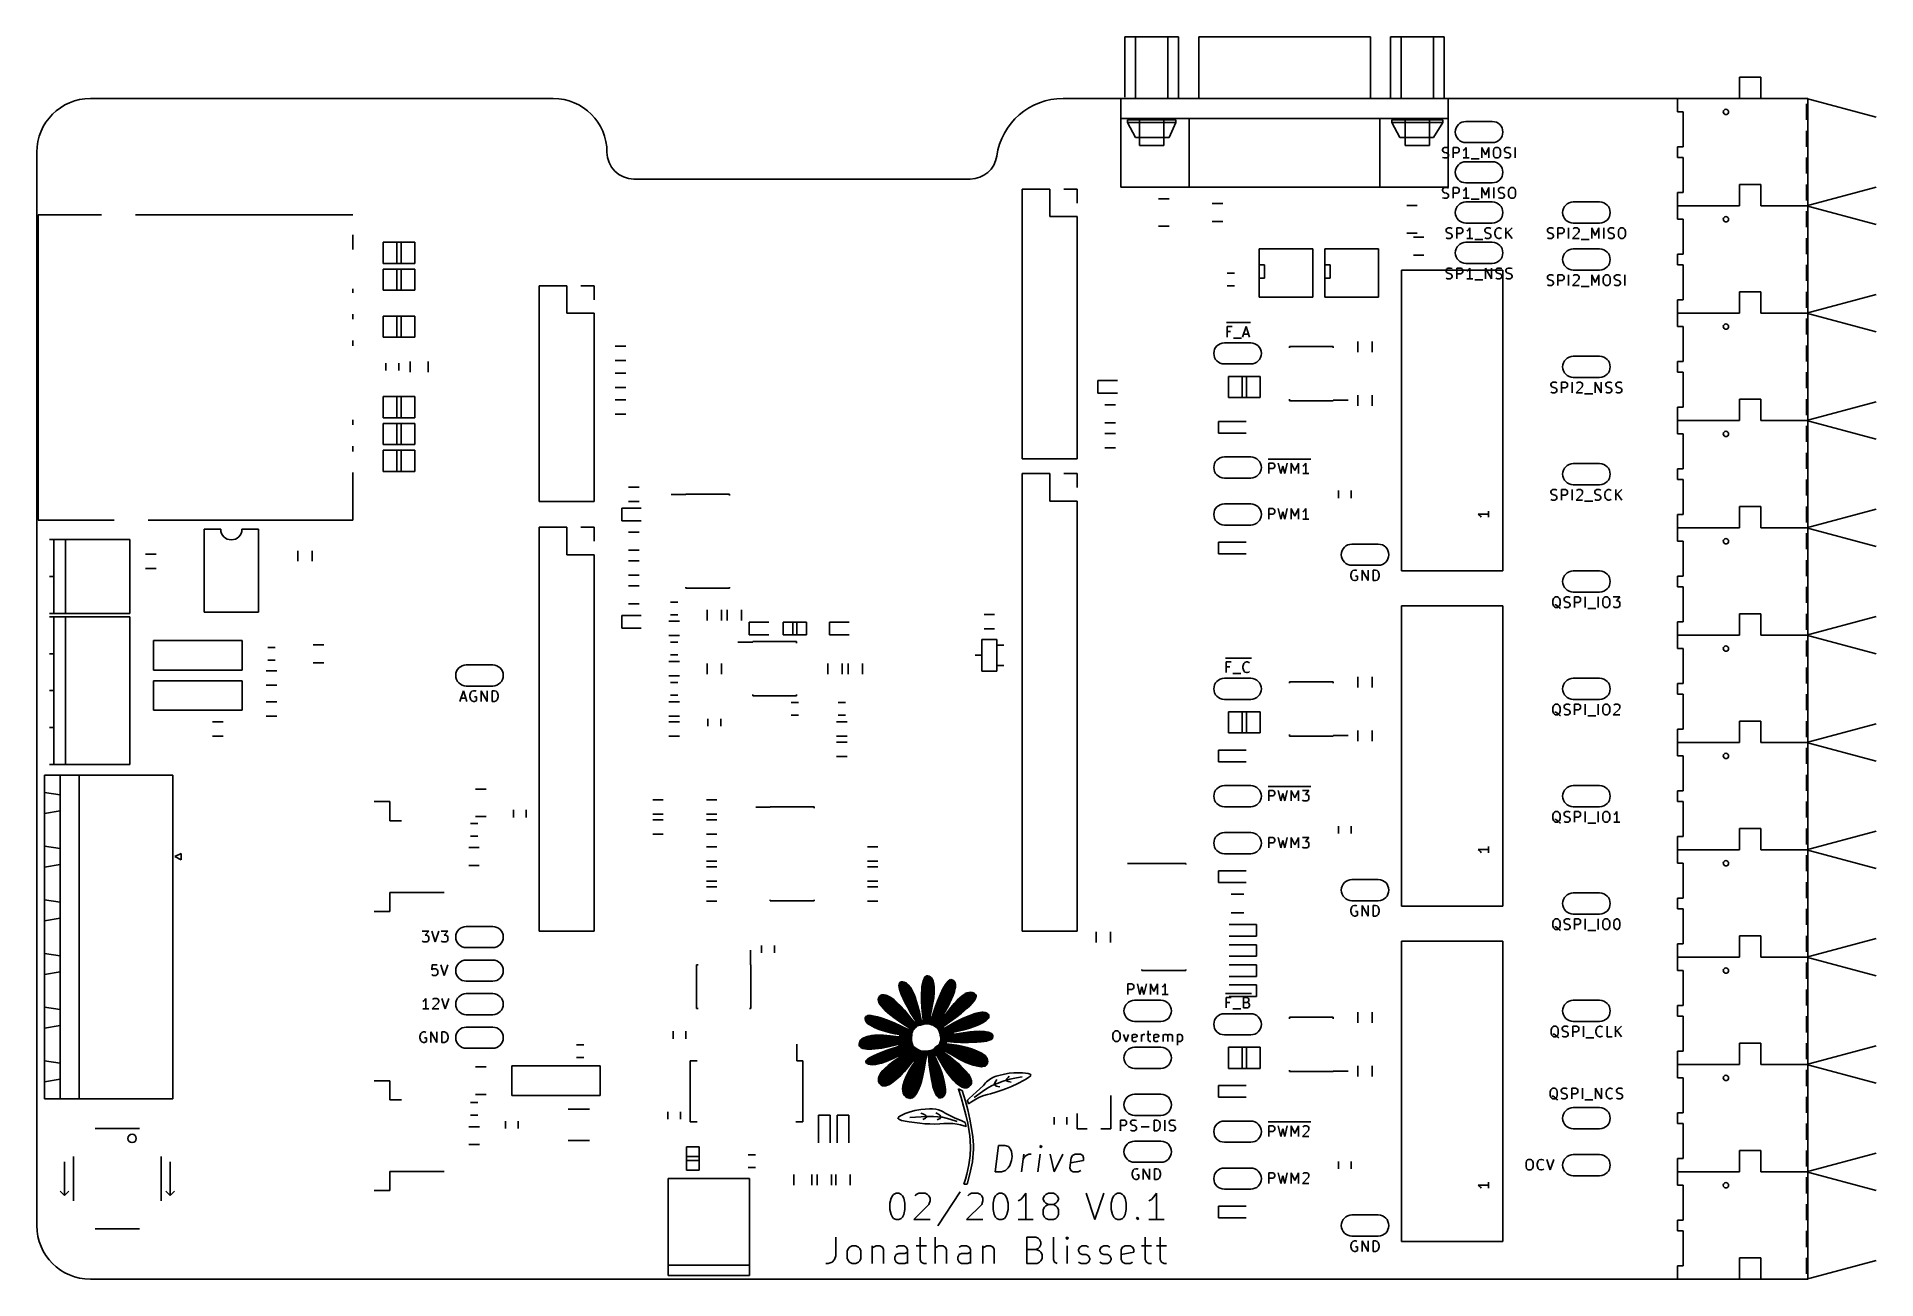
# Model space of a CAD drawing. Extents: x -50 to 124, y -30 to 87.
import ezdxf

# ---------------------------------------------------------------- set-up
doc = ezdxf.new("R2010")
doc.units = 0
doc.header["$MEASUREMENT"] = 0
doc.layers.add('BLACK', color=7, linetype='CONTINUOUS')

msp = doc.modelspace()

# ---------------------------------------------------------------- linework, layer by layer
at = {"layer": 'BLACK', "linetype": 'CONTINUOUS'}
for p, q in [((57.912, 87.122), (52.832, 87.122)), ((52.832, 87.122), (52.832, 81.407)), ((53.848, 81.28), (53.848, 87.122)), ((56.896, 81.28), (56.896, 87.122)), ((57.912, 81.28), (57.912, 87.122)), ((76.073, 87.122), (59.817, 87.122)), ((59.817, 87.122), (59.817, 81.28)), ((76.073, 81.28), (76.073, 87.122)), ((77.978, 81.28), (77.978, 87.122)), ((83.058, 87.122), (77.978, 87.122)), ((78.994, 81.28), (78.994, 87.122)), ((82.042, 81.28), (82.042, 87.122)), ((83.058, 81.28), (83.058, 87.122)), ((110.998, 83.312), (110.998, 81.28)), ((113.03, 83.312), (110.998, 83.312)), ((113.03, 81.28), (113.03, 83.312)), ((-1.27, 81.28), (-45.085, 81.28)), ((46.99, 81.28), (117.475, 81.28)), ((52.451, 72.898), (52.451, 81.28)), ((83.439, 81.28), (52.451, 81.28)), ((83.439, 81.28), (83.439, 72.898)), ((105.156, 80.01), (105.156, 81.28)), ((105.156, 81.28), (110.998, 81.28)), ((113.03, 81.28), (117.348, 81.28)), ((117.348, 81.28), (123.952, 79.502)), ((117.348, 79.248), (117.348, 80.772)), ((117.475, 81.28), (117.475, -30.48)), ((83.439, 79.375), (52.451, 79.375)), ((57.658, 79.248), (53.086, 79.248)), ((53.086, 79.248), (53.086, 78.994)), ((53.848, 77.597), (53.086, 78.994)), ((53.086, 78.994), (57.658, 78.994)), ((54.229, 76.835), (54.229, 79.375)), ((56.515, 79.375), (56.515, 76.835)), ((57.023, 77.597), (57.658, 78.994)), ((57.658, 78.994), (57.658, 79.248)), ((58.928, 79.375), (58.928, 72.898)), ((76.962, 72.898), (76.962, 79.375)), ((82.931, 79.248), (78.105, 79.248)), ((78.105, 79.248), (78.105, 78.994)), ((78.867, 77.597), (78.105, 78.994)), ((78.105, 78.994), (82.931, 78.994)), ((79.375, 76.835), (79.375, 79.375)), ((81.661, 79.375), (81.661, 76.835)), ((82.042, 77.597), (82.931, 78.994)), ((82.931, 78.994), (82.931, 79.248)), ((87.61, 79.105), (85.11, 79.105)), ((105.664, 80.01), (105.156, 80.01)), ((105.664, 76.708), (105.664, 80.01)), ((57.023, 77.597), (53.848, 77.597)), ((56.515, 76.835), (54.229, 76.835)), ((82.042, 77.597), (78.867, 77.597)), ((81.661, 76.835), (79.375, 76.835)), ((83.0029, 76.605), (83.0981, 76.6526)), ((83.0981, 76.6526), (83.3362, 76.6526)), ((83.3362, 76.6526), (83.479, 76.605)), ((83.9076, 75.6526), (83.9076, 76.6526)), ((83.9076, 76.6526), (84.2886, 76.6526)), ((84.2886, 76.6526), (84.3838, 76.605)), ((85.1457, 76.6526), (85.0505, 76.5098)), ((87.61, 77.105), (85.11, 77.105)), ((85.1457, 75.6526), (85.1457, 76.6526)), ((86.6219, 75.6526), (86.6219, 76.6526)), ((86.6219, 76.6526), (86.9552, 75.9383)), ((86.9552, 75.9383), (87.2886, 76.6526)), ((87.2886, 76.6526), (87.2886, 75.6526)), ((87.86, 76.605), (87.9552, 76.6526)), ((87.9552, 76.6526), (88.1457, 76.6526)), ((88.1457, 76.6526), (88.241, 76.605)), ((88.86, 76.605), (88.9552, 76.6526)), ((88.9552, 76.6526), (89.1933, 76.6526)), ((89.1933, 76.6526), (89.3362, 76.605)), ((89.7648, 75.6526), (89.7648, 76.6526)), ((105.156, 76.708), (105.664, 76.708)), ((105.156, 75.692), (105.156, 76.708)), ((117.348, 76.708), (117.348, 78.232)), ((-50.165, -25.4), (-50.165, 76.2)), ((82.9076, 76.4621), (82.9552, 76.5574)), ((82.9076, 76.3669), (82.9076, 76.4621)), ((82.9552, 76.2717), (82.9076, 76.3669)), ((82.9076, 75.7002), (83.0505, 75.6526)), ((82.9552, 76.5574), (83.0029, 76.605)), ((83.0029, 76.224), (82.9552, 76.2717)), ((83.0981, 76.1764), (83.0029, 76.224)), ((83.0505, 75.6526), (83.2886, 75.6526)), ((83.2886, 76.1288), (83.0981, 76.1764)), ((83.3838, 76.0812), (83.2886, 76.1288)), ((83.2886, 75.6526), (83.3838, 75.7002)), ((83.4314, 76.0336), (83.3838, 76.0812)), ((83.3838, 75.7002), (83.4314, 75.7479)), ((83.479, 75.9383), (83.4314, 76.0336)), ((83.4314, 75.7479), (83.479, 75.8431)), ((83.479, 75.8431), (83.479, 75.9383)), ((84.2886, 76.1288), (83.9076, 76.1288)), ((84.3838, 76.1764), (84.2886, 76.1288)), ((84.3838, 76.605), (84.4314, 76.5574)), ((84.4314, 76.224), (84.3838, 76.1764)), ((84.4314, 76.5574), (84.479, 76.4621)), ((84.479, 76.3193), (84.4314, 76.224)), ((84.479, 76.4621), (84.479, 76.3193)), ((84.9552, 76.4145), (84.86, 76.3669)), ((85.4314, 75.6526), (84.86, 75.6526)), ((85.0505, 76.5098), (84.9552, 76.4145)), ((87.61, 75.295), (85.11, 75.295)), ((85.6219, 75.5574), (86.3838, 75.5574)), ((87.7171, 76.3193), (87.7648, 76.5098)), ((87.7171, 75.986), (87.7171, 76.3193)), ((87.7648, 75.7955), (87.7171, 75.986)), ((87.7648, 76.5098), (87.86, 76.605)), ((87.86, 75.7002), (87.7648, 75.7955)), ((87.9552, 75.6526), (87.86, 75.7002)), ((88.1457, 75.6526), (87.9552, 75.6526)), ((88.241, 75.7002), (88.1457, 75.6526)), ((88.241, 76.605), (88.3362, 76.5098)), ((88.3362, 75.7955), (88.241, 75.7002)), ((88.3362, 76.5098), (88.3838, 76.3193)), ((88.3838, 75.986), (88.3362, 75.7955)), ((88.3838, 76.3193), (88.3838, 75.986)), ((88.7648, 76.4621), (88.8124, 76.5574)), ((88.7648, 76.3669), (88.7648, 76.4621)), ((88.8124, 76.2717), (88.7648, 76.3669)), ((88.7648, 75.7002), (88.9076, 75.6526)), ((88.8124, 76.5574), (88.86, 76.605)), ((88.86, 76.224), (88.8124, 76.2717)), ((88.9552, 76.1764), (88.86, 76.224)), ((88.9076, 75.6526), (89.1457, 75.6526)), ((89.1457, 76.1288), (88.9552, 76.1764)), ((89.241, 76.0812), (89.1457, 76.1288)), ((89.1457, 75.6526), (89.241, 75.7002)), ((89.2886, 76.0336), (89.241, 76.0812)), ((89.241, 75.7002), (89.2886, 75.7479)), ((89.3362, 75.9383), (89.2886, 76.0336)), ((89.2886, 75.7479), (89.3362, 75.8431)), ((89.3362, 75.8431), (89.3362, 75.9383)), ((105.664, 75.692), (105.156, 75.692)), ((105.664, 72.39), (105.664, 75.692)), ((117.348, 74.168), (117.348, 75.692)), ((6.35, 73.66), (38.1912, 73.66)), ((87.61, 73.295), (85.11, 73.295)), ((110.998, 73.152), (110.998, 71.12)), ((113.03, 73.152), (110.998, 73.152)), ((110.998, 73.152), (110.998, 71.12)), ((113.03, 73.152), (110.998, 73.152)), ((113.03, 71.12), (113.03, 73.152)), ((113.03, 71.12), (113.03, 73.152)), ((117.348, 71.628), (117.348, 73.152)), ((43.12, 47.184), (43.12, 72.704)), ((43.12, 72.704), (45.72, 72.704)), ((45.72, 72.704), (45.72, 70.104)), ((48.32, 72.704), (47.05, 72.704)), ((48.32, 71.374), (48.32, 72.704)), ((52.451, 72.898), (83.439, 72.898)), ((57.0154, 71.7855), (56.0146, 71.7855)), ((82.9076, 72.6521), (82.9552, 72.7474)), ((82.9076, 72.5569), (82.9076, 72.6521)), ((82.9552, 72.4617), (82.9076, 72.5569)), ((82.9076, 71.8902), (83.0505, 71.8426)), ((82.9552, 72.7474), (83.0029, 72.795)), ((83.0029, 72.414), (82.9552, 72.4617)), ((83.0029, 72.795), (83.0981, 72.8426)), ((83.0981, 72.3664), (83.0029, 72.414)), ((83.0505, 71.8426), (83.2886, 71.8426)), ((83.0981, 72.8426), (83.3362, 72.8426)), ((83.2886, 72.3188), (83.0981, 72.3664)), ((83.3838, 72.2712), (83.2886, 72.3188)), ((83.2886, 71.8426), (83.3838, 71.8902)), ((83.3362, 72.8426), (83.479, 72.795)), ((83.4314, 72.2236), (83.3838, 72.2712)), ((83.3838, 71.8902), (83.4314, 71.9379)), ((83.479, 72.1283), (83.4314, 72.2236)), ((83.4314, 71.9379), (83.479, 72.0331)), ((83.479, 72.0331), (83.479, 72.1283)), ((83.9076, 71.8426), (83.9076, 72.8426)), ((83.9076, 72.8426), (84.2886, 72.8426)), ((84.2886, 72.3188), (83.9076, 72.3188)), ((84.2886, 72.8426), (84.3838, 72.795)), ((84.3838, 72.3664), (84.2886, 72.3188)), ((84.3838, 72.795), (84.4314, 72.7474)), ((84.4314, 72.414), (84.3838, 72.3664)), ((84.4314, 72.7474), (84.479, 72.6521)), ((84.479, 72.5093), (84.4314, 72.414)), ((84.479, 72.6521), (84.479, 72.5093)), ((84.9552, 72.6045), (84.86, 72.5569)), ((85.4314, 71.8426), (84.86, 71.8426)), ((85.0505, 72.6998), (84.9552, 72.6045)), ((85.1457, 72.8426), (85.0505, 72.6998)), ((87.61, 71.485), (85.11, 71.485)), ((85.1457, 71.8426), (85.1457, 72.8426)), ((85.6219, 71.7474), (86.3838, 71.7474)), ((86.6219, 71.8426), (86.6219, 72.8426)), ((86.6219, 72.8426), (86.9552, 72.1283)), ((86.9552, 72.1283), (87.2886, 72.8426)), ((87.2886, 72.8426), (87.2886, 71.8426)), ((87.7648, 71.8426), (87.7648, 72.8426)), ((88.1933, 72.6521), (88.241, 72.7474)), ((88.1933, 72.5569), (88.1933, 72.6521)), ((88.241, 72.4617), (88.1933, 72.5569)), ((88.1933, 71.8902), (88.3362, 71.8426)), ((88.241, 72.7474), (88.2886, 72.795)), ((88.2886, 72.414), (88.241, 72.4617)), ((88.2886, 72.795), (88.3838, 72.8426)), ((88.3838, 72.3664), (88.2886, 72.414)), ((88.3362, 71.8426), (88.5743, 71.8426)), ((88.3838, 72.8426), (88.6219, 72.8426)), ((88.5743, 72.3188), (88.3838, 72.3664)), ((88.6695, 72.2712), (88.5743, 72.3188)), ((88.5743, 71.8426), (88.6695, 71.8902)), ((88.6219, 72.8426), (88.7648, 72.795)), ((88.7171, 72.2236), (88.6695, 72.2712)), ((88.6695, 71.8902), (88.7171, 71.9379)), ((88.7648, 72.1283), (88.7171, 72.2236)), ((88.7171, 71.9379), (88.7648, 72.0331)), ((88.7648, 72.0331), (88.7648, 72.1283)), ((89.1457, 72.5093), (89.1933, 72.6998)), ((89.1457, 72.176), (89.1457, 72.5093)), ((89.1933, 71.9855), (89.1457, 72.176)), ((89.1933, 72.6998), (89.2886, 72.795)), ((89.2886, 71.8902), (89.1933, 71.9855)), ((89.2886, 72.795), (89.3838, 72.8426)), ((89.3838, 71.8426), (89.2886, 71.8902)), ((89.3838, 72.8426), (89.5743, 72.8426)), ((89.5743, 71.8426), (89.3838, 71.8426)), ((89.5743, 72.8426), (89.6695, 72.795)), ((89.6695, 71.8902), (89.5743, 71.8426)), ((89.6695, 72.795), (89.7648, 72.6998)), ((89.7648, 71.9855), (89.6695, 71.8902)), ((89.7648, 72.6998), (89.8124, 72.5093)), ((89.8124, 72.176), (89.7648, 71.9855)), ((89.8124, 72.5093), (89.8124, 72.176)), ((97.77, 71.485), (95.27, 71.485)), ((105.156, 72.39), (105.664, 72.39)), ((105.156, 72.39), (105.156, 71.12)), ((117.348, 71.12), (123.952, 72.898)), ((-50.035, 41.38), (-50.035, 70.28)), ((-50.035, 70.28), (-44.035, 70.28)), ((-40.835, 70.28), (-20.235, 70.28)), ((45.72, 70.104), (48.32, 70.104)), ((48.32, 70.104), (48.32, 47.184)), ((62.095, 71.335), (61.095, 71.335)), ((79.5096, 71.1505), (80.5104, 71.1505)), ((110.998, 71.12), (105.156, 71.12)), ((105.156, 69.85), (105.156, 71.12)), ((105.156, 71.12), (110.998, 71.12)), ((105.664, 69.85), (105.156, 69.85)), ((105.664, 66.548), (105.664, 69.85)), ((113.03, 71.12), (117.348, 71.12)), ((113.03, 71.12), (117.348, 71.12)), ((117.348, 71.12), (123.952, 69.342)), ((117.348, 69.088), (117.348, 70.612)), ((-20.235, 68.38), (-20.235, 66.98)), ((57.0154, 69.1845), (56.0146, 69.1845)), ((61.095, 69.635), (62.095, 69.635)), ((79.5096, 68.5495), (80.5104, 68.5495)), ((81.145, 68.16), (80.145, 68.16)), ((83.241, 68.8421), (83.2886, 68.9374)), ((83.241, 68.7469), (83.241, 68.8421)), ((83.2886, 68.6517), (83.241, 68.7469)), ((83.241, 68.0802), (83.3838, 68.0326)), ((83.2886, 68.9374), (83.3362, 68.985)), ((83.3362, 68.604), (83.2886, 68.6517)), ((83.3362, 68.985), (83.4314, 69.0326)), ((83.4314, 68.5564), (83.3362, 68.604)), ((83.3838, 68.0326), (83.6219, 68.0326)), ((83.4314, 69.0326), (83.6695, 69.0326)), ((83.6219, 68.5088), (83.4314, 68.5564)), ((83.7171, 68.4612), (83.6219, 68.5088)), ((83.6219, 68.0326), (83.7171, 68.0802)), ((83.6695, 69.0326), (83.8124, 68.985)), ((83.7648, 68.4136), (83.7171, 68.4612)), ((83.7171, 68.0802), (83.7648, 68.1279)), ((83.8124, 68.3183), (83.7648, 68.4136)), ((83.7648, 68.1279), (83.8124, 68.2231)), ((83.8124, 68.2231), (83.8124, 68.3183)), ((84.241, 68.0326), (84.241, 69.0326)), ((84.241, 69.0326), (84.6219, 69.0326)), ((84.6219, 68.5088), (84.241, 68.5088)), ((84.6219, 69.0326), (84.7171, 68.985)), ((84.7171, 68.5564), (84.6219, 68.5088)), ((84.7171, 68.985), (84.7648, 68.9374)), ((84.7648, 68.604), (84.7171, 68.5564)), ((84.7648, 68.9374), (84.8124, 68.8421)), ((84.8124, 68.6993), (84.7648, 68.604)), ((84.8124, 68.8421), (84.8124, 68.6993)), ((87.61, 69.485), (85.11, 69.485)), ((85.2886, 68.7945), (85.1933, 68.7469)), ((85.7648, 68.0326), (85.1933, 68.0326)), ((85.3838, 68.8898), (85.2886, 68.7945)), ((85.479, 69.0326), (85.3838, 68.8898)), ((85.479, 68.0326), (85.479, 69.0326)), ((85.9552, 67.9374), (86.7171, 67.9374)), ((86.9076, 68.8421), (86.9552, 68.9374)), ((86.9076, 68.7469), (86.9076, 68.8421)), ((86.9552, 68.6517), (86.9076, 68.7469)), ((86.9076, 68.0802), (87.0505, 68.0326)), ((86.9552, 68.9374), (87.0029, 68.985)), ((87.0029, 68.604), (86.9552, 68.6517)), ((87.0029, 68.985), (87.0981, 69.0326)), ((87.0981, 68.5564), (87.0029, 68.604)), ((87.0505, 68.0326), (87.2886, 68.0326)), ((87.0981, 69.0326), (87.3362, 69.0326)), ((87.2886, 68.5088), (87.0981, 68.5564)), ((87.3838, 68.4612), (87.2886, 68.5088)), ((87.2886, 68.0326), (87.3838, 68.0802)), ((87.3362, 69.0326), (87.479, 68.985)), ((87.4314, 68.4136), (87.3838, 68.4612)), ((87.3838, 68.0802), (87.4314, 68.1279)), ((87.479, 68.3183), (87.4314, 68.4136)), ((87.4314, 68.1279), (87.479, 68.2231)), ((87.479, 68.2231), (87.479, 68.3183)), ((87.86, 68.604), (87.9076, 68.7945)), ((87.86, 68.4612), (87.86, 68.604)), ((87.9076, 68.2707), (87.86, 68.4612)), ((87.9076, 68.7945), (87.9552, 68.8898)), ((87.9552, 68.1755), (87.9076, 68.2707)), ((87.9552, 68.8898), (88.0505, 68.985)), ((88.0505, 68.0802), (87.9552, 68.1755)), ((88.0505, 68.985), (88.1933, 69.0326)), ((88.1933, 68.0326), (88.0505, 68.0802)), ((88.1933, 69.0326), (88.2886, 69.0326)), ((88.2886, 68.0326), (88.1933, 68.0326)), ((88.2886, 69.0326), (88.4314, 68.985)), ((88.4314, 68.0802), (88.2886, 68.0326)), ((88.4314, 68.985), (88.479, 68.9374)), ((88.479, 68.1279), (88.4314, 68.0802)), ((88.9076, 68.0326), (88.9076, 69.0326)), ((89.479, 69.0326), (88.9076, 68.4612)), ((89.479, 68.0326), (89.0505, 68.604)), ((92.8295, 68.8421), (92.8771, 68.9374)), ((92.8295, 68.7469), (92.8295, 68.8421)), ((92.8771, 68.6517), (92.8295, 68.7469)), ((92.8295, 68.0802), (92.9724, 68.0326)), ((92.8771, 68.9374), (92.9248, 68.985)), ((92.9248, 68.604), (92.8771, 68.6517)), ((92.9248, 68.985), (93.02, 69.0326)), ((93.02, 68.5564), (92.9248, 68.604)), ((92.9724, 68.0326), (93.2105, 68.0326)), ((93.02, 69.0326), (93.2581, 69.0326)), ((93.2105, 68.5088), (93.02, 68.5564)), ((93.3057, 68.4612), (93.2105, 68.5088)), ((93.2105, 68.0326), (93.3057, 68.0802)), ((93.2581, 69.0326), (93.401, 68.985)), ((93.3533, 68.4136), (93.3057, 68.4612)), ((93.3057, 68.0802), (93.3533, 68.1279)), ((93.401, 68.3183), (93.3533, 68.4136)), ((93.3533, 68.1279), (93.401, 68.2231)), ((93.401, 68.2231), (93.401, 68.3183)), ((93.8295, 68.0326), (93.8295, 69.0326)), ((93.8295, 69.0326), (94.2105, 69.0326)), ((94.2105, 68.5088), (93.8295, 68.5088)), ((94.2105, 69.0326), (94.3057, 68.985)), ((94.3057, 68.5564), (94.2105, 68.5088)), ((94.3057, 68.985), (94.3533, 68.9374)), ((94.3533, 68.604), (94.3057, 68.5564)), ((94.3533, 68.9374), (94.401, 68.8421)), ((94.401, 68.6993), (94.3533, 68.604)), ((94.401, 68.8421), (94.401, 68.6993)), ((94.8295, 68.0326), (94.8295, 69.0326)), ((95.7819, 68.604), (95.2105, 68.0326)), ((95.2105, 68.0326), (95.8295, 68.0326)), ((95.2581, 68.9374), (95.3057, 68.985)), ((97.77, 69.485), (95.27, 69.485)), ((95.3057, 68.985), (95.401, 69.0326)), ((95.401, 69.0326), (95.639, 69.0326)), ((95.639, 69.0326), (95.7343, 68.985)), ((95.7343, 68.985), (95.7819, 68.9374)), ((95.7819, 68.9374), (95.8295, 68.8421)), ((95.8295, 68.7469), (95.7819, 68.604)), ((95.8295, 68.8421), (95.8295, 68.7469)), ((96.02, 67.9374), (96.7819, 67.9374)), ((97.02, 68.0326), (97.02, 69.0326)), ((97.02, 69.0326), (97.3533, 68.3183)), ((97.3533, 68.3183), (97.6867, 69.0326)), ((97.6867, 69.0326), (97.6867, 68.0326)), ((98.1629, 68.0326), (98.1629, 69.0326)), ((98.5914, 68.8421), (98.639, 68.9374)), ((98.5914, 68.7469), (98.5914, 68.8421)), ((98.639, 68.6517), (98.5914, 68.7469)), ((98.5914, 68.0802), (98.7343, 68.0326)), ((98.639, 68.9374), (98.6867, 68.985)), ((98.6867, 68.604), (98.639, 68.6517)), ((98.6867, 68.985), (98.7819, 69.0326)), ((98.7819, 68.5564), (98.6867, 68.604)), ((98.7343, 68.0326), (98.9724, 68.0326)), ((98.7819, 69.0326), (99.02, 69.0326)), ((98.9724, 68.5088), (98.7819, 68.5564)), ((99.0676, 68.4612), (98.9724, 68.5088)), ((98.9724, 68.0326), (99.0676, 68.0802)), ((99.02, 69.0326), (99.1629, 68.985)), ((99.1152, 68.4136), (99.0676, 68.4612)), ((99.0676, 68.0802), (99.1152, 68.1279)), ((99.1629, 68.3183), (99.1152, 68.4136)), ((99.1152, 68.1279), (99.1629, 68.2231)), ((99.1629, 68.2231), (99.1629, 68.3183)), ((99.5438, 68.6993), (99.5914, 68.8898)), ((99.5438, 68.366), (99.5438, 68.6993)), ((99.5914, 68.1755), (99.5438, 68.366)), ((99.5914, 68.8898), (99.6867, 68.985)), ((99.6867, 68.0802), (99.5914, 68.1755)), ((99.6867, 68.985), (99.7819, 69.0326)), ((99.7819, 68.0326), (99.6867, 68.0802)), ((99.7819, 69.0326), (99.9724, 69.0326)), ((99.9724, 68.0326), (99.7819, 68.0326)), ((99.9724, 69.0326), (100.068, 68.985)), ((100.068, 68.0802), (99.9724, 68.0326)), ((100.068, 68.985), (100.163, 68.8898)), ((100.163, 68.1755), (100.068, 68.0802)), ((100.163, 68.8898), (100.21, 68.6993)), ((100.21, 68.366), (100.163, 68.1755)), ((100.21, 68.6993), (100.21, 68.366)), ((117.348, 66.548), (117.348, 68.072)), ((-17.3761, 65.6742), (-17.3761, 67.6758)), ((-17.3761, 67.6758), (-14.3739, 67.6758)), ((-16.0757, 67.6758), (-16.0757, 65.6742)), ((-15.6743, 65.6742), (-15.6743, 67.6758)), ((-14.3739, 67.6758), (-14.3739, 65.6742)), ((65.532, 67.056), (70.612, 67.056)), ((65.532, 62.484), (65.532, 67.056)), ((70.612, 67.056), (70.612, 62.484)), ((71.755, 67.056), (76.835, 67.056)), ((71.755, 62.484), (71.755, 67.056)), ((76.835, 67.056), (76.835, 62.484)), ((80.145, 66.46), (81.145, 66.46)), ((87.61, 67.675), (85.11, 67.675)), ((97.77, 67.04), (95.27, 67.04)), ((105.156, 66.548), (105.664, 66.548)), ((105.156, 65.532), (105.156, 66.548)), ((-14.3739, 65.6742), (-17.3761, 65.6742)), ((-17.3761, 63.1342), (-17.3761, 65.1358)), ((-17.3761, 65.1358), (-14.3739, 65.1358)), ((-16.0757, 65.1358), (-16.0757, 63.1342)), ((-15.6743, 63.1342), (-15.6743, 65.1358)), ((-14.3739, 65.1358), (-14.3739, 63.1342)), ((62.515, 64.735), (63.215, 64.735)), ((65.532, 65.532), (66.04, 65.532)), ((66.04, 65.532), (66.04, 64.262)), ((71.755, 65.532), (72.263, 65.532)), ((72.263, 65.532), (72.263, 64.262)), ((79.02, 65.02), (88.62, 65.02)), ((79.02, 36.58), (79.02, 65.02)), ((83.241, 65.0321), (83.2886, 65.1274)), ((83.241, 64.9369), (83.241, 65.0321)), ((83.2886, 64.8417), (83.241, 64.9369)), ((83.2886, 65.1274), (83.3362, 65.175)), ((83.3362, 64.794), (83.2886, 64.8417)), ((83.3362, 65.175), (83.4314, 65.2226)), ((83.4314, 64.7464), (83.3362, 64.794)), ((83.4314, 65.2226), (83.6695, 65.2226)), ((83.6219, 64.6988), (83.4314, 64.7464)), ((83.7171, 64.6512), (83.6219, 64.6988)), ((83.6695, 65.2226), (83.8124, 65.175)), ((83.7648, 64.6036), (83.7171, 64.6512)), ((83.8124, 64.5083), (83.7648, 64.6036)), ((83.8124, 64.4131), (83.8124, 64.5083)), ((84.241, 64.2226), (84.241, 65.2226)), ((84.241, 65.2226), (84.6219, 65.2226)), ((84.6219, 64.6988), (84.241, 64.6988)), ((84.6219, 65.2226), (84.7171, 65.175)), ((84.7171, 64.7464), (84.6219, 64.6988)), ((84.7171, 65.175), (84.7648, 65.1274)), ((84.7648, 64.794), (84.7171, 64.7464)), ((84.7648, 65.1274), (84.8124, 65.0321)), ((84.8124, 64.8893), (84.7648, 64.794)), ((84.8124, 65.0321), (84.8124, 64.8893)), ((87.61, 65.675), (85.11, 65.675)), ((85.2886, 64.9845), (85.1933, 64.9369)), ((85.3838, 65.0798), (85.2886, 64.9845)), ((85.479, 65.2226), (85.3838, 65.0798)), ((85.479, 64.2226), (85.479, 65.2226)), ((86.9552, 64.2226), (86.9552, 65.2226)), ((86.9552, 65.2226), (87.5267, 64.2226)), ((87.5267, 64.2226), (87.5267, 65.2226)), ((87.9552, 65.0321), (88.0029, 65.1274)), ((87.9552, 64.9369), (87.9552, 65.0321)), ((88.0029, 64.8417), (87.9552, 64.9369)), ((88.0029, 65.1274), (88.0505, 65.175)), ((88.0505, 64.794), (88.0029, 64.8417)), ((88.0505, 65.175), (88.1457, 65.2226)), ((88.1457, 64.7464), (88.0505, 64.794)), ((88.1457, 65.2226), (88.3838, 65.2226)), ((88.3362, 64.6988), (88.1457, 64.7464)), ((88.4314, 64.6512), (88.3362, 64.6988)), ((88.3838, 65.2226), (88.5267, 65.175)), ((88.479, 64.6036), (88.4314, 64.6512)), ((88.5267, 64.5083), (88.479, 64.6036)), ((88.5267, 64.4131), (88.5267, 64.5083)), ((88.62, 65.02), (88.62, 36.58)), ((88.9076, 65.0321), (88.9552, 65.1274)), ((88.9076, 64.9369), (88.9076, 65.0321)), ((88.9552, 64.8417), (88.9076, 64.9369)), ((88.9552, 65.1274), (89.0029, 65.175)), ((89.0029, 64.794), (88.9552, 64.8417)), ((89.0029, 65.175), (89.0981, 65.2226)), ((89.0981, 64.7464), (89.0029, 64.794)), ((89.0981, 65.2226), (89.3362, 65.2226)), ((89.2886, 64.6988), (89.0981, 64.7464)), ((89.3838, 64.6512), (89.2886, 64.6988)), ((89.3362, 65.2226), (89.479, 65.175)), ((89.4314, 64.6036), (89.3838, 64.6512)), ((89.479, 64.5083), (89.4314, 64.6036)), ((89.479, 64.4131), (89.479, 64.5083)), ((92.8295, 64.3971), (92.8771, 64.4924)), ((92.8771, 64.4924), (92.9248, 64.54)), ((92.9248, 64.54), (93.02, 64.5876)), ((93.02, 64.5876), (93.2581, 64.5876)), ((93.2581, 64.5876), (93.401, 64.54)), ((93.8295, 63.5876), (93.8295, 64.5876)), ((93.8295, 64.5876), (94.2105, 64.5876)), ((94.2105, 64.5876), (94.3057, 64.54)), ((94.3057, 64.54), (94.3533, 64.4924)), ((94.3533, 64.4924), (94.401, 64.3971)), ((94.8295, 63.5876), (94.8295, 64.5876)), ((95.2581, 64.4924), (95.3057, 64.54)), ((97.77, 65.04), (95.27, 65.04)), ((95.3057, 64.54), (95.401, 64.5876)), ((95.401, 64.5876), (95.639, 64.5876)), ((95.639, 64.5876), (95.7343, 64.54)), ((95.7343, 64.54), (95.7819, 64.4924)), ((95.7819, 64.4924), (95.8295, 64.3971)), ((97.02, 63.5876), (97.02, 64.5876)), ((97.02, 64.5876), (97.3533, 63.8733)), ((97.3533, 63.8733), (97.6867, 64.5876)), ((97.6867, 64.5876), (97.6867, 63.5876)), ((98.1152, 64.2543), (98.1629, 64.4448)), ((98.1629, 64.4448), (98.2581, 64.54)), ((98.2581, 64.54), (98.3533, 64.5876)), ((98.3533, 64.5876), (98.5438, 64.5876)), ((98.5438, 64.5876), (98.639, 64.54)), ((98.639, 64.54), (98.7343, 64.4448)), ((98.7343, 64.4448), (98.7819, 64.2543)), ((99.1629, 64.3971), (99.2105, 64.4924)), ((99.2105, 64.4924), (99.2581, 64.54)), ((99.2581, 64.54), (99.3533, 64.5876)), ((99.3533, 64.5876), (99.5914, 64.5876)), ((99.5914, 64.5876), (99.7343, 64.54)), ((100.163, 63.5876), (100.163, 64.5876)), ((105.664, 65.532), (105.156, 65.532)), ((105.664, 62.23), (105.664, 65.532)), ((117.348, 64.008), (117.348, 65.532)), ((-20.235, 63.28), (-20.235, 62.88)), ((-14.3739, 63.1342), (-17.3761, 63.1342)), ((-2.6, 43.12), (-2.6, 63.56)), ((-2.6, 63.56), (0, 63.56)), ((0, 63.56), (0, 60.96)), ((2.6, 63.56), (1.33, 63.56)), ((2.6, 62.23), (2.6, 63.56)), ((63.215, 63.535), (62.515, 63.535)), ((66.04, 64.262), (65.532, 64.262)), ((72.263, 64.262), (71.755, 64.262)), ((83.241, 64.2702), (83.3838, 64.2226)), ((83.3838, 64.2226), (83.6219, 64.2226)), ((83.6219, 64.2226), (83.7171, 64.2702)), ((83.7171, 64.2702), (83.7648, 64.3179)), ((83.7648, 64.3179), (83.8124, 64.4131)), ((85.7648, 64.2226), (85.1933, 64.2226)), ((85.9552, 64.1274), (86.7171, 64.1274)), ((87.9552, 64.2702), (88.0981, 64.2226)), ((88.0981, 64.2226), (88.3362, 64.2226)), ((88.3362, 64.2226), (88.4314, 64.2702)), ((88.4314, 64.2702), (88.479, 64.3179)), ((88.479, 64.3179), (88.5267, 64.4131)), ((88.9076, 64.2702), (89.0505, 64.2226)), ((89.0505, 64.2226), (89.2886, 64.2226)), ((89.2886, 64.2226), (89.3838, 64.2702)), ((89.3838, 64.2702), (89.4314, 64.3179)), ((89.4314, 64.3179), (89.479, 64.4131)), ((92.8295, 64.3019), (92.8295, 64.3971)), ((92.8771, 64.2067), (92.8295, 64.3019)), ((92.8295, 63.6352), (92.9724, 63.5876)), ((92.9248, 64.159), (92.8771, 64.2067)), ((93.02, 64.1114), (92.9248, 64.159)), ((92.9724, 63.5876), (93.2105, 63.5876)), ((93.2105, 64.0638), (93.02, 64.1114)), ((93.3057, 64.0162), (93.2105, 64.0638)), ((93.2105, 63.5876), (93.3057, 63.6352)), ((93.3533, 63.9686), (93.3057, 64.0162)), ((93.3057, 63.6352), (93.3533, 63.6829)), ((93.401, 63.8733), (93.3533, 63.9686)), ((93.3533, 63.6829), (93.401, 63.7781)), ((93.401, 63.7781), (93.401, 63.8733)), ((94.2105, 64.0638), (93.8295, 64.0638)), ((94.3057, 64.1114), (94.2105, 64.0638)), ((94.3533, 64.159), (94.3057, 64.1114)), ((94.401, 64.2543), (94.3533, 64.159)), ((94.401, 64.3971), (94.401, 64.2543)), ((95.7819, 64.159), (95.2105, 63.5876)), ((95.2105, 63.5876), (95.8295, 63.5876)), ((95.8295, 64.3019), (95.7819, 64.159)), ((95.8295, 64.3971), (95.8295, 64.3019)), ((96.02, 63.4924), (96.7819, 63.4924)), ((98.1152, 63.921), (98.1152, 64.2543)), ((98.1629, 63.7305), (98.1152, 63.921)), ((98.2581, 63.6352), (98.1629, 63.7305)), ((98.3533, 63.5876), (98.2581, 63.6352)), ((98.5438, 63.5876), (98.3533, 63.5876)), ((98.639, 63.6352), (98.5438, 63.5876)), ((98.7343, 63.7305), (98.639, 63.6352)), ((98.7819, 63.921), (98.7343, 63.7305)), ((98.7819, 64.2543), (98.7819, 63.921)), ((99.1629, 64.3019), (99.1629, 64.3971)), ((99.2105, 64.2067), (99.1629, 64.3019)), ((99.1629, 63.6352), (99.3057, 63.5876)), ((99.2581, 64.159), (99.2105, 64.2067)), ((99.3533, 64.1114), (99.2581, 64.159)), ((99.3057, 63.5876), (99.5438, 63.5876)), ((99.5438, 64.0638), (99.3533, 64.1114)), ((99.639, 64.0162), (99.5438, 64.0638)), ((99.5438, 63.5876), (99.639, 63.6352)), ((99.6867, 63.9686), (99.639, 64.0162)), ((99.639, 63.6352), (99.6867, 63.6829)), ((99.7343, 63.8733), (99.6867, 63.9686)), ((99.6867, 63.6829), (99.7343, 63.7781)), ((99.7343, 63.7781), (99.7343, 63.8733)), ((110.998, 62.992), (110.998, 60.96)), ((113.03, 62.992), (110.998, 62.992)), ((110.998, 62.992), (110.998, 60.96)), ((113.03, 62.992), (110.998, 62.992)), ((113.03, 60.96), (113.03, 62.992)), ((113.03, 60.96), (113.03, 62.992)), ((117.348, 61.468), (117.348, 62.992)), ((117.348, 60.96), (123.952, 62.738)), ((0, 60.96), (2.6, 60.96)), ((2.6, 60.96), (2.6, 43.12)), ((70.612, 62.484), (65.532, 62.484)), ((76.835, 62.484), (71.755, 62.484)), ((105.156, 62.23), (105.664, 62.23)), ((105.156, 62.23), (105.156, 60.96)), ((105.156, 59.69), (105.156, 60.96)), ((105.156, 60.96), (110.998, 60.96)), ((110.998, 60.96), (105.156, 60.96)), ((113.03, 60.96), (117.348, 60.96)), ((113.03, 60.96), (117.348, 60.96)), ((117.348, 60.96), (123.952, 59.182)), ((-20.235, 60.88), (-20.235, 60.38)), ((-17.3761, 60.6908), (-14.3739, 60.6908)), ((-17.3761, 58.6892), (-17.3761, 60.6908)), ((-16.0757, 60.6908), (-16.0757, 58.6892)), ((-15.6743, 58.6892), (-15.6743, 60.6908)), ((-14.3739, 60.6908), (-14.3739, 58.6892)), ((62.4388, 60.065), (63.119, 60.065)), ((62.5, 58.6976), (62.5, 59.6976)), ((62.5, 59.6976), (62.9762, 59.6976)), ((62.8333, 59.2214), (62.5, 59.2214)), ((63.119, 60.065), (63.881, 60.065)), ((63.881, 60.065), (64.7381, 60.065)), ((63.9762, 58.6976), (64.3095, 59.6976)), ((64.3095, 59.6976), (64.6429, 58.6976)), ((105.664, 59.69), (105.156, 59.69)), ((105.664, 56.388), (105.664, 59.69)), ((117.348, 58.928), (117.348, 60.452)), ((-20.235, 58.38), (-20.235, 57.88)), ((-14.3739, 58.6892), (-17.3761, 58.6892)), ((4.58, 57.83), (5.58, 57.83)), ((62.25, 58.15), (64.75, 58.15)), ((63.119, 58.6024), (63.881, 58.6024)), ((64.0714, 58.9833), (64.5476, 58.9833)), ((68.41, 57.82), (68.41, 57.675)), ((72.56, 57.82), (68.41, 57.82)), ((72.56, 57.82), (72.56, 57.675)), ((74.885, 57.285), (74.885, 58.285)), ((76.245, 58.285), (76.245, 57.285)), ((117.348, 56.388), (117.348, 57.912)), ((-17.11, 55.53), (-17.11, 56.23)), ((-15.91, 56.23), (-15.91, 55.53)), ((-14.82, 56.38), (-14.82, 55.38)), ((-13.12, 55.38), (-13.12, 56.38)), ((5.58, 56.47), (4.58, 56.47)), ((62.25, 56.15), (64.75, 56.15)), ((97.77, 56.88), (95.27, 56.88)), ((105.156, 56.388), (105.664, 56.388)), ((105.156, 55.372), (105.156, 56.388)), ((4.58, 55.29), (5.58, 55.29)), ((50.285, 54.575), (50.285, 53.375)), ((52.135, 54.575), (50.285, 54.575)), ((62.6339, 54.9758), (65.6361, 54.9758)), ((62.6339, 52.9742), (62.6339, 54.9758)), ((63.9343, 54.9758), (63.9343, 52.9742)), ((64.3357, 52.9742), (64.3357, 54.9758)), ((65.6361, 54.9758), (65.6361, 52.9742)), ((93.1629, 54.2371), (93.2105, 54.3324)), ((93.1629, 54.1419), (93.1629, 54.2371)), ((93.2105, 54.0467), (93.1629, 54.1419)), ((93.2105, 54.3324), (93.2581, 54.38)), ((93.2581, 53.999), (93.2105, 54.0467)), ((93.2581, 54.38), (93.3533, 54.4276)), ((93.3533, 53.9514), (93.2581, 53.999)), ((93.3533, 54.4276), (93.5914, 54.4276)), ((93.5914, 54.4276), (93.7343, 54.38)), ((94.1629, 53.4276), (94.1629, 54.4276)), ((94.1629, 54.4276), (94.5438, 54.4276)), ((94.5438, 54.4276), (94.639, 54.38)), ((94.639, 54.38), (94.6867, 54.3324)), ((94.6867, 53.999), (94.639, 53.9514)), ((94.6867, 54.3324), (94.7343, 54.2371)), ((94.7343, 54.0943), (94.6867, 53.999)), ((94.7343, 54.2371), (94.7343, 54.0943)), ((95.1629, 53.4276), (95.1629, 54.4276)), ((97.77, 54.88), (95.27, 54.88)), ((96.1152, 53.999), (95.5438, 53.4276)), ((95.5914, 54.3324), (95.639, 54.38)), ((95.639, 54.38), (95.7343, 54.4276)), ((95.7343, 54.4276), (95.9724, 54.4276)), ((95.9724, 54.4276), (96.0676, 54.38)), ((96.0676, 54.38), (96.1152, 54.3324)), ((96.1152, 54.3324), (96.1629, 54.2371)), ((96.1629, 54.1419), (96.1152, 53.999)), ((96.1629, 54.2371), (96.1629, 54.1419)), ((97.3533, 53.4276), (97.3533, 54.4276)), ((97.3533, 54.4276), (97.9248, 53.4276)), ((97.9248, 53.4276), (97.9248, 54.4276)), ((98.3533, 54.2371), (98.401, 54.3324)), ((98.3533, 54.1419), (98.3533, 54.2371)), ((98.401, 54.0467), (98.3533, 54.1419)), ((98.401, 54.3324), (98.4486, 54.38)), ((98.4486, 53.999), (98.401, 54.0467)), ((98.4486, 54.38), (98.5438, 54.4276)), ((98.5438, 53.9514), (98.4486, 53.999)), ((98.5438, 54.4276), (98.7819, 54.4276)), ((98.7819, 54.4276), (98.9248, 54.38)), ((99.3057, 54.2371), (99.3533, 54.3324)), ((99.3057, 54.1419), (99.3057, 54.2371)), ((99.3533, 54.0467), (99.3057, 54.1419)), ((99.3533, 54.3324), (99.401, 54.38)), ((99.401, 53.999), (99.3533, 54.0467)), ((99.401, 54.38), (99.4962, 54.4276)), ((99.4962, 53.9514), (99.401, 53.999)), ((99.4962, 54.4276), (99.7343, 54.4276)), ((99.7343, 54.4276), (99.8771, 54.38)), ((105.664, 55.372), (105.156, 55.372)), ((105.664, 52.07), (105.664, 55.372)), ((117.348, 53.848), (117.348, 55.372)), ((-17.3761, 51.0692), (-17.3761, 53.0708)), ((-17.3761, 53.0708), (-14.3739, 53.0708)), ((-16.0757, 53.0708), (-16.0757, 51.0692)), ((-15.6743, 51.0692), (-15.6743, 53.0708)), ((-14.3739, 53.0708), (-14.3739, 51.0692)), ((5.58, 53.93), (4.58, 53.93)), ((4.58, 52.75), (5.58, 52.75)), ((52.135, 53.375), (50.285, 53.375)), ((51.935, 52.285), (50.935, 52.285)), ((65.6361, 52.9742), (62.6339, 52.9742)), ((68.41, 52.67), (68.41, 52.815)), ((72.56, 52.67), (68.41, 52.67)), ((72.56, 52.67), (72.56, 52.72)), ((72.56, 52.72), (73.96, 52.72)), ((74.885, 52.205), (74.885, 53.205)), ((76.245, 53.205), (76.245, 52.205)), ((93.1629, 53.4752), (93.3057, 53.4276)), ((93.3057, 53.4276), (93.5438, 53.4276)), ((93.5438, 53.9038), (93.3533, 53.9514)), ((93.639, 53.8562), (93.5438, 53.9038)), ((93.5438, 53.4276), (93.639, 53.4752)), ((93.6867, 53.8086), (93.639, 53.8562)), ((93.639, 53.4752), (93.6867, 53.5229)), ((93.7343, 53.7133), (93.6867, 53.8086)), ((93.6867, 53.5229), (93.7343, 53.6181)), ((93.7343, 53.6181), (93.7343, 53.7133)), ((94.5438, 53.9038), (94.1629, 53.9038)), ((94.639, 53.9514), (94.5438, 53.9038)), ((95.5438, 53.4276), (96.1629, 53.4276)), ((96.3533, 53.3324), (97.1152, 53.3324)), ((98.3533, 53.4752), (98.4962, 53.4276)), ((98.4962, 53.4276), (98.7343, 53.4276)), ((98.7343, 53.9038), (98.5438, 53.9514)), ((98.8295, 53.8562), (98.7343, 53.9038)), ((98.7343, 53.4276), (98.8295, 53.4752)), ((98.8771, 53.8086), (98.8295, 53.8562)), ((98.8295, 53.4752), (98.8771, 53.5229)), ((98.9248, 53.7133), (98.8771, 53.8086)), ((98.8771, 53.5229), (98.9248, 53.6181)), ((98.9248, 53.6181), (98.9248, 53.7133)), ((99.3057, 53.4752), (99.4486, 53.4276)), ((99.4486, 53.4276), (99.6867, 53.4276)), ((99.6867, 53.9038), (99.4962, 53.9514)), ((99.7819, 53.8562), (99.6867, 53.9038)), ((99.6867, 53.4276), (99.7819, 53.4752)), ((99.8295, 53.8086), (99.7819, 53.8562)), ((99.7819, 53.4752), (99.8295, 53.5229)), ((99.8771, 53.7133), (99.8295, 53.8086)), ((99.8295, 53.5229), (99.8771, 53.6181)), ((99.8771, 53.6181), (99.8771, 53.7133)), ((113.03, 52.832), (110.998, 52.832)), ((110.998, 52.832), (110.998, 50.8)), ((110.998, 52.832), (110.998, 50.8)), ((113.03, 52.832), (110.998, 52.832)), ((113.03, 50.8), (113.03, 52.832)), ((113.03, 50.8), (113.03, 52.832)), ((117.348, 51.308), (117.348, 52.832)), ((117.348, 50.8), (123.952, 52.578)), ((-20.235, 50.88), (-20.235, 50.38)), ((-14.3739, 51.0692), (-17.3761, 51.0692)), ((-17.3761, 50.5308), (-14.3739, 50.5308)), ((-17.3761, 48.5292), (-17.3761, 50.5308)), ((-16.0757, 50.5308), (-16.0757, 48.5292)), ((-15.6743, 48.5292), (-15.6743, 50.5308)), ((-14.3739, 50.5308), (-14.3739, 48.5292)), ((5.58, 51.39), (4.58, 51.39)), ((50.935, 50.585), (51.935, 50.585)), ((61.7, 50.715), (61.7, 49.615)), ((61.7, 50.715), (64.3, 50.715)), ((105.156, 52.07), (105.664, 52.07)), ((105.156, 52.07), (105.156, 50.8)), ((105.156, 50.8), (110.998, 50.8)), ((105.156, 49.53), (105.156, 50.8)), ((110.998, 50.8), (105.156, 50.8)), ((113.03, 50.8), (117.348, 50.8)), ((113.03, 50.8), (117.348, 50.8)), ((117.348, 50.8), (123.952, 49.022)), ((50.935, 49.575), (51.935, 49.575)), ((61.7, 49.615), (64.3, 49.615)), ((105.664, 49.53), (105.156, 49.53)), ((105.664, 46.228), (105.664, 49.53)), ((117.348, 48.768), (117.348, 50.292)), ((-20.235, 48.38), (-20.235, 47.88)), ((-14.3739, 48.5292), (-17.3761, 48.5292)), ((-17.3761, 45.9892), (-17.3761, 47.9908)), ((-17.3761, 47.9908), (-14.3739, 47.9908)), ((-16.0757, 47.9908), (-16.0757, 45.9892)), ((-15.6743, 45.9892), (-15.6743, 47.9908)), ((-14.3739, 47.9908), (-14.3739, 45.9892)), ((48.32, 47.184), (43.12, 47.184)), ((51.935, 48.215), (50.935, 48.215)), ((64.75, 47.355), (62.25, 47.355)), ((66.3838, 47.143), (67.207, 47.143)), ((67.207, 47.143), (68.3498, 47.143)), ((68.3498, 47.143), (69.4927, 47.143)), ((69.4927, 47.143), (70.445, 47.143)), ((117.348, 46.228), (117.348, 47.752)), ((-20.235, 41.38), (-20.235, 45.88)), ((-14.3739, 45.9892), (-17.3761, 45.9892)), ((43.12, 2.48), (43.12, 45.78)), ((43.12, 45.78), (45.72, 45.78)), ((45.72, 45.78), (45.72, 43.18)), ((48.32, 45.78), (47.05, 45.78)), ((48.32, 44.45), (48.32, 45.78)), ((64.75, 45.355), (62.25, 45.355)), ((66.445, 45.7756), (66.445, 46.7756)), ((66.445, 46.7756), (66.826, 46.7756)), ((66.826, 46.2518), (66.445, 46.2518)), ((66.826, 46.7756), (66.9212, 46.728)), ((66.9212, 46.2994), (66.826, 46.2518)), ((66.9212, 46.728), (66.9689, 46.6804)), ((66.9689, 46.347), (66.9212, 46.2994)), ((66.9689, 46.6804), (67.0165, 46.5851)), ((67.0165, 46.4423), (66.9689, 46.347)), ((67.0165, 46.5851), (67.0165, 46.4423)), ((67.3498, 46.7756), (67.5879, 45.7756)), ((67.5879, 45.7756), (67.7784, 46.4899)), ((67.7784, 46.4899), (67.9689, 45.7756)), ((67.9689, 45.7756), (68.207, 46.7756)), ((68.5879, 45.7756), (68.5879, 46.7756)), ((68.5879, 46.7756), (68.9212, 46.0613)), ((68.9212, 46.0613), (69.2546, 46.7756)), ((69.2546, 46.7756), (69.2546, 45.7756)), ((69.7784, 46.5375), (69.6831, 46.4899)), ((70.2546, 45.7756), (69.6831, 45.7756)), ((69.8736, 46.6328), (69.7784, 46.5375)), ((69.9689, 46.7756), (69.8736, 46.6328)), ((69.9689, 45.7756), (69.9689, 46.7756)), ((97.77, 46.72), (95.27, 46.72)), ((105.156, 45.212), (105.156, 46.228)), ((105.156, 46.228), (105.664, 46.228)), ((5.85, 44.495), (6.85, 44.495)), ((11.26, 43.795), (9.885, 43.795)), ((11.26, 43.82), (15.41, 43.82)), ((11.26, 43.82), (11.26, 43.795)), ((15.41, 43.82), (15.41, 43.705)), ((73.06, 43.465), (73.06, 44.165)), ((74.26, 44.165), (74.26, 43.465)), ((93.1629, 44.0771), (93.2105, 44.1724)), ((93.1629, 43.9819), (93.1629, 44.0771)), ((93.2105, 43.8867), (93.1629, 43.9819)), ((93.2105, 44.1724), (93.2581, 44.22)), ((93.2581, 43.839), (93.2105, 43.8867)), ((93.2581, 44.22), (93.3533, 44.2676)), ((93.3533, 43.7914), (93.2581, 43.839)), ((93.3533, 44.2676), (93.5914, 44.2676)), ((93.5438, 43.7438), (93.3533, 43.7914)), ((93.639, 43.6962), (93.5438, 43.7438)), ((93.5914, 44.2676), (93.7343, 44.22)), ((93.6867, 43.6486), (93.639, 43.6962)), ((93.7343, 43.5533), (93.6867, 43.6486)), ((93.7343, 43.4581), (93.7343, 43.5533)), ((94.1629, 43.2676), (94.1629, 44.2676)), ((94.1629, 44.2676), (94.5438, 44.2676)), ((94.5438, 43.7438), (94.1629, 43.7438)), ((94.5438, 44.2676), (94.639, 44.22)), ((94.639, 43.7914), (94.5438, 43.7438)), ((94.639, 44.22), (94.6867, 44.1724)), ((94.6867, 43.839), (94.639, 43.7914)), ((94.6867, 44.1724), (94.7343, 44.0771)), ((94.7343, 43.9343), (94.6867, 43.839)), ((94.7343, 44.0771), (94.7343, 43.9343)), ((95.1629, 43.2676), (95.1629, 44.2676)), ((97.77, 44.72), (95.27, 44.72)), ((96.1152, 43.839), (95.5438, 43.2676)), ((95.5914, 44.1724), (95.639, 44.22)), ((95.639, 44.22), (95.7343, 44.2676)), ((95.7343, 44.2676), (95.9724, 44.2676)), ((95.9724, 44.2676), (96.0676, 44.22)), ((96.0676, 44.22), (96.1152, 44.1724)), ((96.1152, 44.1724), (96.1629, 44.0771)), ((96.1629, 43.9819), (96.1152, 43.839)), ((96.1629, 44.0771), (96.1629, 43.9819)), ((97.3057, 44.0771), (97.3533, 44.1724)), ((97.3057, 43.9819), (97.3057, 44.0771)), ((97.3533, 43.8867), (97.3057, 43.9819)), ((97.3533, 44.1724), (97.401, 44.22)), ((97.401, 43.839), (97.3533, 43.8867)), ((97.401, 44.22), (97.4962, 44.2676)), ((97.4962, 43.7914), (97.401, 43.839)), ((97.4962, 44.2676), (97.7343, 44.2676)), ((97.6867, 43.7438), (97.4962, 43.7914)), ((97.7819, 43.6962), (97.6867, 43.7438)), ((97.7343, 44.2676), (97.8771, 44.22)), ((97.8295, 43.6486), (97.7819, 43.6962)), ((97.8771, 43.5533), (97.8295, 43.6486)), ((97.8771, 43.4581), (97.8771, 43.5533)), ((98.2581, 43.839), (98.3057, 44.0295)), ((98.2581, 43.6962), (98.2581, 43.839)), ((98.3057, 43.5057), (98.2581, 43.6962)), ((98.3057, 44.0295), (98.3533, 44.1248)), ((98.3533, 44.1248), (98.4486, 44.22)), ((98.4486, 44.22), (98.5914, 44.2676)), ((98.5914, 44.2676), (98.6867, 44.2676)), ((98.6867, 44.2676), (98.8295, 44.22)), ((98.8295, 44.22), (98.8771, 44.1724)), ((99.3057, 43.2676), (99.3057, 44.2676)), ((99.8771, 44.2676), (99.3057, 43.6962)), ((99.8771, 43.2676), (99.4486, 43.839)), ((105.664, 45.212), (105.156, 45.212)), ((105.664, 41.91), (105.664, 45.212)), ((117.348, 43.688), (117.348, 45.212)), ((2.6, 43.12), (-2.6, 43.12)), ((5.2, 42.51), (5.2, 41.31)), ((7.05, 42.51), (5.2, 42.51)), ((6.85, 43.135), (5.85, 43.135)), ((45.72, 43.18), (48.32, 43.18)), ((48.32, 43.18), (48.32, 2.48)), ((64.75, 42.91), (62.25, 42.91)), ((66.445, 41.4576), (66.445, 42.4576)), ((66.445, 42.4576), (66.826, 42.4576)), ((66.826, 41.9338), (66.445, 41.9338)), ((66.826, 42.4576), (66.9212, 42.41)), ((66.9212, 41.9814), (66.826, 41.9338)), ((66.9212, 42.41), (66.9689, 42.3624)), ((66.9689, 42.029), (66.9212, 41.9814)), ((66.9689, 42.3624), (67.0165, 42.2671)), ((67.0165, 42.1243), (66.9689, 42.029)), ((67.0165, 42.2671), (67.0165, 42.1243)), ((67.3498, 42.4576), (67.5879, 41.4576)), ((67.5879, 41.4576), (67.7784, 42.1719)), ((67.7784, 42.1719), (67.9689, 41.4576)), ((67.9689, 41.4576), (68.207, 42.4576)), ((68.5879, 41.4576), (68.5879, 42.4576)), ((68.5879, 42.4576), (68.9212, 41.7433)), ((68.9212, 41.7433), (69.2546, 42.4576)), ((69.2546, 42.4576), (69.2546, 41.4576)), ((69.7784, 42.2195), (69.6831, 42.1719)), ((69.8736, 42.3148), (69.7784, 42.2195)), ((69.9689, 42.4576), (69.8736, 42.3148)), ((69.9689, 41.4576), (69.9689, 42.4576)), ((87.2624, 41.93), (86.2624, 41.93)), ((86.2624, 41.93), (86.4052, 41.8348)), ((86.4052, 41.8348), (86.5005, 41.7395)), ((87.2624, 42.2157), (87.2624, 41.6443)), ((93.1629, 43.3152), (93.3057, 43.2676)), ((93.3057, 43.2676), (93.5438, 43.2676)), ((93.5438, 43.2676), (93.639, 43.3152)), ((93.639, 43.3152), (93.6867, 43.3629)), ((93.6867, 43.3629), (93.7343, 43.4581)), ((95.5438, 43.2676), (96.1629, 43.2676)), ((96.3533, 43.1724), (97.1152, 43.1724)), ((97.3057, 43.3152), (97.4486, 43.2676)), ((97.4486, 43.2676), (97.6867, 43.2676)), ((97.6867, 43.2676), (97.7819, 43.3152)), ((97.7819, 43.3152), (97.8295, 43.3629)), ((97.8295, 43.3629), (97.8771, 43.4581)), ((98.3533, 43.4105), (98.3057, 43.5057)), ((98.4486, 43.3152), (98.3533, 43.4105)), ((98.5914, 43.2676), (98.4486, 43.3152)), ((98.6867, 43.2676), (98.5914, 43.2676)), ((98.8295, 43.3152), (98.6867, 43.2676)), ((98.8771, 43.3629), (98.8295, 43.3152)), ((105.156, 41.91), (105.156, 40.64)), ((105.156, 41.91), (105.664, 41.91)), ((110.998, 42.672), (110.998, 40.64)), ((113.03, 42.672), (110.998, 42.672)), ((113.03, 42.672), (110.998, 42.672)), ((110.998, 42.672), (110.998, 40.64)), ((113.03, 40.64), (113.03, 42.672)), ((113.03, 40.64), (113.03, 42.672)), ((117.348, 41.148), (117.348, 42.672)), ((117.348, 40.64), (123.952, 42.418)), ((-50.035, 41.38), (-42.835, 41.38)), ((-39.635, 41.38), (-20.235, 41.38)), ((-32.75, 40.506), (-34.32, 40.506)), ((-34.32, 40.506), (-34.32, 32.646)), ((-29.18, 40.506), (-30.75, 40.506)), ((-29.18, 32.646), (-29.18, 40.506)), ((-2.6, 2.48), (-2.6, 40.7)), ((-2.6, 40.7), (0, 40.7)), ((0, 40.7), (0, 38.1)), ((2.6, 40.7), (1.33, 40.7)), ((2.6, 39.37), (2.6, 40.7)), ((7.05, 41.31), (5.2, 41.31)), ((6.85, 40.22), (5.85, 40.22)), ((64.75, 40.91), (62.25, 40.91)), ((70.2546, 41.4576), (69.6831, 41.4576)), ((86.5005, 41.7395), (86.5481, 41.6443)), ((105.156, 39.37), (105.156, 40.64)), ((105.156, 40.64), (110.998, 40.64)), ((110.998, 40.64), (105.156, 40.64)), ((113.03, 40.64), (117.348, 40.64)), ((113.03, 40.64), (117.348, 40.64)), ((117.348, 40.64), (123.952, 38.862)), ((117.348, 38.608), (117.348, 40.132)), ((-41.35, 39.54), (-48.95, 39.54)), ((-48.55, 39.54), (-48.55, 32.54)), ((-47.45, 39.54), (-47.45, 32.54)), ((-41.35, 32.54), (-41.35, 39.54)), ((-25.445, 37.473), (-25.445, 38.473)), ((-24.085, 38.473), (-24.085, 37.473)), ((5.85, 38.52), (6.85, 38.52)), ((61.7, 39.285), (64.3, 39.285)), ((61.7, 39.285), (61.7, 38.185)), ((76.815, 39.1), (74.315, 39.1)), ((105.664, 39.37), (105.156, 39.37)), ((105.664, 36.068), (105.664, 39.37)), ((-39.87, 38.145), (-38.87, 38.145)), ((-38.87, 36.785), (-39.87, 36.785)), ((0, 38.1), (2.6, 38.1)), ((2.6, 38.1), (2.6, 2.48)), ((5.85, 37.51), (6.85, 37.51)), ((61.7, 38.185), (64.3, 38.185)), ((76.815, 37.1), (74.315, 37.1)), ((74.4221, 36.6), (74.3269, 36.5048)), ((74.565, 36.6476), (74.4221, 36.6)), ((74.7079, 36.6476), (74.565, 36.6476)), ((74.8031, 36.6), (74.7079, 36.6476)), ((75.2793, 35.6476), (75.2793, 36.6476)), ((75.2793, 36.6476), (75.8507, 35.6476)), ((75.8507, 35.6476), (75.8507, 36.6476)), ((76.3269, 35.6476), (76.3269, 36.6476)), ((76.3269, 36.6476), (76.565, 36.6476)), ((76.565, 36.6476), (76.7079, 36.6)), ((76.7079, 36.6), (76.8031, 36.5048)), ((88.62, 36.58), (79.02, 36.58)), ((117.348, 36.068), (117.348, 37.592)), ((-48.55, 36.04), (-48.95, 36.04)), ((6.85, 36.15), (5.85, 36.15)), ((6.85, 35.14), (5.85, 35.14)), ((11.26, 34.92), (11.26, 35.035)), ((11.26, 34.92), (15.41, 34.92)), ((15.41, 34.92), (15.41, 35.035)), ((74.2793, 36.4095), (74.2317, 36.219)), ((74.2317, 36.219), (74.2317, 36.0762)), ((74.2317, 36.0762), (74.2793, 35.8857)), ((74.3269, 36.5048), (74.2793, 36.4095)), ((74.2793, 35.8857), (74.3269, 35.7905)), ((74.3269, 35.7905), (74.4221, 35.6952)), ((74.4221, 35.6952), (74.565, 35.6476)), ((74.565, 35.6476), (74.6602, 35.6476)), ((74.8507, 36.0762), (74.6602, 36.0762)), ((74.6602, 35.6476), (74.8031, 35.6952)), ((74.8031, 35.6952), (74.8507, 35.7429)), ((74.8507, 35.7429), (74.8507, 36.0762)), ((76.565, 35.6476), (76.3269, 35.6476)), ((76.7079, 35.6952), (76.565, 35.6476)), ((76.8031, 35.7905), (76.7079, 35.6952)), ((76.8031, 36.5048), (76.8507, 36.4095)), ((76.8507, 35.8857), (76.8031, 35.7905)), ((76.8507, 36.4095), (76.8983, 36.219)), ((76.8983, 36.0762), (76.8507, 35.8857)), ((76.8983, 36.219), (76.8983, 36.0762)), ((97.77, 36.56), (95.27, 36.56)), ((105.156, 36.068), (105.664, 36.068)), ((105.156, 35.052), (105.156, 36.068)), ((105.664, 35.052), (105.156, 35.052)), ((105.664, 31.75), (105.664, 35.052)), ((117.348, 33.528), (117.348, 35.052)), ((5.85, 33.44), (6.85, 33.44)), ((9.81, 33.62), (10.51, 33.62)), ((79.02, 33.27), (88.62, 33.27)), ((79.02, 4.83), (79.02, 33.27)), ((88.62, 33.27), (88.62, 4.83)), ((93.3533, 33.7743), (93.401, 33.9648)), ((93.3533, 33.441), (93.3533, 33.7743)), ((93.401, 33.2505), (93.3533, 33.441)), ((93.401, 33.9648), (93.4962, 34.06)), ((93.4962, 33.1552), (93.401, 33.2505)), ((93.4962, 34.06), (93.5914, 34.1076)), ((93.5914, 33.1076), (93.4962, 33.1552)), ((93.639, 33.3457), (93.5438, 33.3457)), ((93.5914, 34.1076), (93.7819, 34.1076)), ((93.7819, 33.1076), (93.5914, 33.1076)), ((93.7343, 33.2981), (93.639, 33.3457)), ((93.8771, 33.1552), (93.7343, 33.2981)), ((93.7819, 34.1076), (93.8771, 34.06)), ((93.8771, 33.1552), (93.7819, 33.1076)), ((93.8771, 34.06), (93.9724, 33.9648)), ((93.9724, 33.2505), (93.8771, 33.1552)), ((93.9724, 33.06), (93.8771, 33.1552)), ((93.9724, 33.9648), (94.02, 33.7743)), ((94.02, 33.441), (93.9724, 33.2505)), ((94.02, 33.7743), (94.02, 33.441)), ((94.401, 33.9171), (94.4486, 34.0124)), ((94.401, 33.8219), (94.401, 33.9171)), ((94.4486, 33.7267), (94.401, 33.8219)), ((94.401, 33.1552), (94.5438, 33.1076)), ((94.4486, 34.0124), (94.4962, 34.06)), ((94.4962, 33.679), (94.4486, 33.7267)), ((94.4962, 34.06), (94.5914, 34.1076)), ((94.5914, 33.6314), (94.4962, 33.679)), ((94.5438, 33.1076), (94.7819, 33.1076)), ((94.5914, 34.1076), (94.8295, 34.1076)), ((94.7819, 33.5838), (94.5914, 33.6314)), ((94.8771, 33.5362), (94.7819, 33.5838)), ((94.7819, 33.1076), (94.8771, 33.1552)), ((94.8295, 34.1076), (94.9724, 34.06)), ((94.9248, 33.4886), (94.8771, 33.5362)), ((94.8771, 33.1552), (94.9248, 33.2029)), ((94.9724, 33.3933), (94.9248, 33.4886)), ((94.9248, 33.2029), (94.9724, 33.2981)), ((94.9724, 33.2981), (94.9724, 33.3933)), ((97.77, 34.56), (95.27, 34.56)), ((95.401, 33.1076), (95.401, 34.1076)), ((95.401, 34.1076), (95.7819, 34.1076)), ((95.7819, 33.5838), (95.401, 33.5838)), ((95.7819, 34.1076), (95.8771, 34.06)), ((95.8771, 33.6314), (95.7819, 33.5838)), ((95.8771, 34.06), (95.9248, 34.0124)), ((95.9248, 33.679), (95.8771, 33.6314)), ((95.9248, 34.0124), (95.9724, 33.9171)), ((95.9724, 33.7743), (95.9248, 33.679)), ((95.9724, 33.9171), (95.9724, 33.7743)), ((96.401, 33.1076), (96.401, 34.1076)), ((97.639, 33.1076), (97.639, 34.1076)), ((98.0676, 33.7743), (98.1152, 33.9648)), ((98.0676, 33.441), (98.0676, 33.7743)), ((98.1152, 33.2505), (98.0676, 33.441)), ((98.1152, 33.9648), (98.2105, 34.06)), ((98.2105, 33.1552), (98.1152, 33.2505)), ((98.2105, 34.06), (98.3057, 34.1076)), ((98.3057, 33.1076), (98.2105, 33.1552)), ((98.3057, 34.1076), (98.4962, 34.1076)), ((98.4962, 33.1076), (98.3057, 33.1076)), ((98.4962, 34.1076), (98.5914, 34.06)), ((98.5914, 33.1552), (98.4962, 33.1076)), ((98.5914, 34.06), (98.6867, 33.9648)), ((98.6867, 33.2505), (98.5914, 33.1552)), ((98.6867, 33.9648), (98.7343, 33.7743)), ((98.7343, 33.441), (98.6867, 33.2505)), ((98.7343, 33.7743), (98.7343, 33.441)), ((99.0676, 34.1076), (99.6867, 34.1076)), ((99.1152, 33.1552), (99.0676, 33.2029)), ((99.2105, 33.1076), (99.1152, 33.1552)), ((99.4962, 33.1076), (99.2105, 33.1076)), ((99.6867, 34.1076), (99.3533, 33.7267)), ((99.3533, 33.7267), (99.4962, 33.7267)), ((99.4962, 33.7267), (99.5914, 33.679)), ((99.5914, 33.1552), (99.4962, 33.1076)), ((99.5914, 33.679), (99.639, 33.6314)), ((99.639, 33.2029), (99.5914, 33.1552)), ((99.639, 33.6314), (99.6867, 33.5362)), ((99.6867, 33.2981), (99.639, 33.2029)), ((99.6867, 33.5362), (99.6867, 33.2981)), ((-48.95, 32.54), (-41.35, 32.54)), ((-41.35, 32.23), (-48.95, 32.23)), ((-48.55, 32.23), (-48.55, 18.23)), ((-47.45, 32.23), (-47.45, 18.23)), ((-41.35, 18.23), (-41.35, 32.23)), ((-34.32, 32.646), (-29.18, 32.646)), ((7.05, 32.35), (5.2, 32.35)), ((5.2, 32.35), (5.2, 31.15)), ((9.66, 31.795), (10.66, 31.795)), ((10.51, 32.42), (9.81, 32.42)), ((13.29, 31.885), (13.29, 32.885)), ((14.65, 32.885), (14.65, 31.885)), ((15.195, 31.885), (15.195, 32.885)), ((16.555, 32.885), (16.555, 31.885)), ((17.265, 31.715), (17.265, 30.515)), ((19.115, 31.715), (17.265, 31.715)), ((20.4876, 31.7144), (22.6873, 31.7144)), ((20.4876, 30.5156), (20.4876, 31.7144)), ((21.3868, 31.7144), (21.3868, 30.5156)), ((21.7881, 30.5156), (21.7881, 31.7144)), ((22.6873, 31.7144), (22.6873, 30.5156)), ((26.735, 31.715), (24.885, 31.715)), ((24.885, 31.715), (24.885, 30.515)), ((39.505, 32.43), (40.505, 32.43)), ((94.0676, 33.0124), (93.9724, 33.06)), ((96.639, 33.0124), (97.401, 33.0124)), ((105.156, 31.75), (105.664, 31.75)), ((105.156, 31.75), (105.156, 30.48)), ((113.03, 32.512), (110.998, 32.512)), ((110.998, 32.512), (110.998, 30.48)), ((110.998, 32.512), (110.998, 30.48)), ((113.03, 32.512), (110.998, 32.512)), ((113.03, 30.48), (113.03, 32.512)), ((113.03, 30.48), (113.03, 32.512)), ((117.348, 30.988), (117.348, 32.512)), ((117.348, 30.48), (123.952, 32.258)), ((-39.116, 29.972), (-39.116, 27.178)), ((-30.734, 29.972), (-39.116, 29.972)), ((-30.734, 27.178), (-30.734, 29.972)), ((7.05, 31.15), (5.2, 31.15)), ((10.66, 30.435), (9.66, 30.435)), ((9.81, 29.81), (10.51, 29.81)), ((17.61, 29.83), (16.21, 29.83)), ((19.115, 30.515), (17.265, 30.515)), ((17.61, 29.88), (21.76, 29.88)), ((17.61, 29.88), (17.61, 29.83)), ((22.6873, 30.5156), (20.4876, 30.5156)), ((21.76, 29.88), (21.76, 29.735)), ((26.735, 30.515), (24.885, 30.515)), ((39.3065, 27.0764), (39.3065, 30.0736)), ((39.3065, 30.0736), (40.7035, 30.0736)), ((40.505, 31.07), (39.505, 31.07)), ((40.7035, 30.0736), (40.7035, 27.0764)), ((105.156, 30.48), (110.998, 30.48)), ((105.156, 29.21), (105.156, 30.48)), ((110.998, 30.48), (105.156, 30.48)), ((113.03, 30.48), (117.348, 30.48)), ((113.03, 30.48), (117.348, 30.48)), ((117.348, 30.48), (123.952, 28.702)), ((117.348, 28.448), (117.348, 29.972)), ((-48.55, 28.73), (-48.95, 28.73)), ((-28.29, 29.302), (-27.59, 29.302)), ((-27.59, 28.102), (-28.29, 28.102)), ((-22.995, 29.552), (-23.995, 29.552)), ((9.66, 27.985), (10.66, 27.985)), ((10.51, 28.61), (9.81, 28.61)), ((39.3065, 28.575), (38.6461, 28.575)), ((40.7035, 29.5275), (41.3639, 29.5275)), ((62.3674, 28.315), (63.0476, 28.315)), ((62.4286, 26.9476), (62.4286, 27.9476)), ((62.4286, 27.9476), (62.9048, 27.9476)), ((63.0476, 28.315), (63.8095, 28.315)), ((63.8095, 28.315), (64.8095, 28.315)), ((64.0952, 27.8048), (64.1905, 27.9)), ((64.1905, 27.9), (64.3333, 27.9476)), ((64.3333, 27.9476), (64.4286, 27.9476)), ((64.4286, 27.9476), (64.5714, 27.9)), ((64.5714, 27.9), (64.619, 27.8524)), ((105.664, 29.21), (105.156, 29.21)), ((105.664, 25.908), (105.664, 29.21)), ((-39.116, 27.178), (-30.734, 27.178)), ((-30.734, 26.162), (-39.116, 26.162)), ((-39.116, 26.162), (-39.116, 23.368)), ((-30.734, 23.368), (-30.734, 26.162)), ((-28.44, 27.096), (-27.44, 27.096)), ((-23.995, 27.852), (-22.995, 27.852)), ((-7.005, 27.67), (-9.505, 27.67)), ((10.66, 26.625), (9.66, 26.625)), ((13.29, 26.805), (13.29, 27.805)), ((14.65, 27.805), (14.65, 26.805)), ((24.72, 26.805), (24.72, 27.805)), ((26.08, 27.805), (26.08, 26.805)), ((26.625, 26.805), (26.625, 27.805)), ((27.985, 27.805), (27.985, 26.805)), ((40.7035, 27.0764), (39.3065, 27.0764)), ((40.7035, 27.6225), (41.3639, 27.6225)), ((62.25, 26.4), (64.75, 26.4)), ((62.7619, 27.4714), (62.4286, 27.4714)), ((63.0476, 26.8524), (63.8095, 26.8524)), ((64, 27.519), (64.0476, 27.7095)), ((64, 27.3762), (64, 27.519)), ((64.0476, 27.1857), (64, 27.3762)), ((64.0476, 27.7095), (64.0952, 27.8048)), ((64.0952, 27.0905), (64.0476, 27.1857)), ((64.1905, 26.9952), (64.0952, 27.0905)), ((64.3333, 26.9476), (64.1905, 26.9952)), ((64.4286, 26.9476), (64.3333, 26.9476)), ((64.5714, 26.9952), (64.4286, 26.9476)), ((64.619, 27.0429), (64.5714, 26.9952)), ((74.885, 25.535), (74.885, 26.535)), ((76.245, 26.535), (76.245, 25.535)), ((97.77, 26.4), (95.27, 26.4)), ((117.348, 25.908), (117.348, 27.432)), ((-48.55, 25.23), (-48.95, 25.23)), ((-27.44, 25.736), (-28.44, 25.736)), ((-10.1121, 24.2176), (-9.77881, 25.2176)), ((-10.0169, 24.5033), (-9.54071, 24.5033)), ((-9.77881, 25.2176), (-9.44548, 24.2176)), ((-7.005, 25.67), (-9.505, 25.67)), ((-9.11214, 24.9795), (-9.15976, 24.789)), ((-9.15976, 24.789), (-9.15976, 24.6462)), ((-9.15976, 24.6462), (-9.11214, 24.4557)), ((-9.06452, 25.0748), (-9.11214, 24.9795)), ((-9.11214, 24.4557), (-9.06452, 24.3605)), ((-8.96928, 25.17), (-9.06452, 25.0748)), ((-8.82643, 25.2176), (-8.96928, 25.17)), ((-8.68357, 25.2176), (-8.82643, 25.2176)), ((-8.54071, 24.6462), (-8.73119, 24.6462)), ((-8.58833, 25.17), (-8.68357, 25.2176)), ((-8.54071, 24.3129), (-8.54071, 24.6462)), ((-8.11214, 24.2176), (-8.11214, 25.2176)), ((-8.11214, 25.2176), (-7.54071, 24.2176)), ((-7.54071, 24.2176), (-7.54071, 25.2176)), ((-7.06452, 24.2176), (-7.06452, 25.2176)), ((-7.06452, 25.2176), (-6.82643, 25.2176)), ((-6.82643, 25.2176), (-6.68357, 25.17)), ((-6.68357, 25.17), (-6.58833, 25.0748)), ((-6.58833, 25.0748), (-6.54071, 24.9795)), ((-6.54071, 24.4557), (-6.58833, 24.3605)), ((-6.54071, 24.9795), (-6.49309, 24.789)), ((-6.49309, 24.6462), (-6.54071, 24.4557)), ((-6.49309, 24.789), (-6.49309, 24.6462)), ((9.81, 26), (10.51, 26)), ((10.51, 24.8), (9.81, 24.8)), ((17.61, 24.73), (17.61, 24.875)), ((17.61, 24.73), (21.76, 24.73)), ((21.76, 24.73), (21.76, 24.875)), ((62.25, 24.4), (64.75, 24.4)), ((72.56, 26.07), (68.41, 26.07)), ((68.41, 26.07), (68.41, 25.925)), ((72.56, 26.07), (72.56, 25.925)), ((97.77, 24.4), (95.27, 24.4)), ((105.156, 24.892), (105.156, 25.908)), ((105.156, 25.908), (105.664, 25.908)), ((105.664, 24.892), (105.156, 24.892)), ((105.664, 21.59), (105.664, 24.892)), ((117.348, 23.368), (117.348, 24.892)), ((-39.116, 23.368), (-30.734, 23.368)), ((-28.44, 24.175), (-27.44, 24.175)), ((-27.44, 22.815), (-28.44, 22.815)), ((-9.06452, 24.3605), (-8.96928, 24.2652)), ((-8.96928, 24.2652), (-8.82643, 24.2176)), ((-8.82643, 24.2176), (-8.73119, 24.2176)), ((-8.73119, 24.2176), (-8.58833, 24.2652)), ((-8.58833, 24.2652), (-8.54071, 24.3129)), ((-6.82643, 24.2176), (-7.06452, 24.2176)), ((-6.68357, 24.2652), (-6.82643, 24.2176)), ((-6.58833, 24.3605), (-6.68357, 24.2652)), ((9.66, 24.175), (10.66, 24.175)), ((10.66, 22.815), (9.66, 22.815)), ((21.24, 24.095), (21.94, 24.095)), ((21.94, 22.895), (21.24, 22.895)), ((25.685, 24.095), (26.385, 24.095)), ((26.385, 22.895), (25.685, 22.895)), ((62.6339, 21.2242), (62.6339, 23.2258)), ((62.6339, 23.2258), (65.6361, 23.2258)), ((63.9343, 23.2258), (63.9343, 21.2242)), ((64.3357, 21.2242), (64.3357, 23.2258)), ((65.6361, 23.2258), (65.6361, 21.2242)), ((93.3533, 23.6143), (93.401, 23.8048)), ((93.3533, 23.281), (93.3533, 23.6143)), ((93.401, 23.0905), (93.3533, 23.281)), ((93.401, 23.8048), (93.4962, 23.9)), ((93.4962, 22.9952), (93.401, 23.0905)), ((93.4962, 23.9), (93.5914, 23.9476)), ((93.5914, 22.9476), (93.4962, 22.9952)), ((93.639, 23.1857), (93.5438, 23.1857)), ((93.5914, 23.9476), (93.7819, 23.9476)), ((93.7819, 22.9476), (93.5914, 22.9476)), ((93.7343, 23.1381), (93.639, 23.1857)), ((93.8771, 22.9952), (93.7343, 23.1381)), ((93.7819, 23.9476), (93.8771, 23.9)), ((93.8771, 22.9952), (93.7819, 22.9476)), ((93.8771, 23.9), (93.9724, 23.8048)), ((93.9724, 23.0905), (93.8771, 22.9952)), ((93.9724, 22.9), (93.8771, 22.9952)), ((93.9724, 23.8048), (94.02, 23.6143)), ((94.02, 23.281), (93.9724, 23.0905)), ((94.0676, 22.8524), (93.9724, 22.9)), ((94.02, 23.6143), (94.02, 23.281)), ((94.401, 23.7571), (94.4486, 23.8524)), ((94.401, 23.6619), (94.401, 23.7571)), ((94.4486, 23.5667), (94.401, 23.6619)), ((94.401, 22.9952), (94.5438, 22.9476)), ((94.4486, 23.8524), (94.4962, 23.9)), ((94.4962, 23.519), (94.4486, 23.5667)), ((94.4962, 23.9), (94.5914, 23.9476)), ((94.5914, 23.4714), (94.4962, 23.519)), ((94.5438, 22.9476), (94.7819, 22.9476)), ((94.5914, 23.9476), (94.8295, 23.9476)), ((94.7819, 23.4238), (94.5914, 23.4714)), ((94.8771, 23.3762), (94.7819, 23.4238)), ((94.7819, 22.9476), (94.8771, 22.9952)), ((94.8295, 23.9476), (94.9724, 23.9)), ((94.9248, 23.3286), (94.8771, 23.3762)), ((94.8771, 22.9952), (94.9248, 23.0429)), ((94.9724, 23.2333), (94.9248, 23.3286)), ((94.9248, 23.0429), (94.9724, 23.1381)), ((94.9724, 23.1381), (94.9724, 23.2333)), ((95.401, 22.9476), (95.401, 23.9476)), ((95.401, 23.9476), (95.7819, 23.9476)), ((95.7819, 23.4238), (95.401, 23.4238)), ((95.7819, 23.9476), (95.8771, 23.9)), ((95.8771, 23.4714), (95.7819, 23.4238)), ((95.8771, 23.9), (95.9248, 23.8524)), ((95.9248, 23.519), (95.8771, 23.4714)), ((95.9248, 23.8524), (95.9724, 23.7571)), ((95.9724, 23.6143), (95.9248, 23.519)), ((95.9724, 23.7571), (95.9724, 23.6143)), ((96.401, 22.9476), (96.401, 23.9476)), ((96.639, 22.8524), (97.401, 22.8524)), ((97.639, 22.9476), (97.639, 23.9476)), ((98.0676, 23.6143), (98.1152, 23.8048)), ((98.0676, 23.281), (98.0676, 23.6143)), ((98.1152, 23.0905), (98.0676, 23.281)), ((98.1152, 23.8048), (98.2105, 23.9)), ((98.2105, 22.9952), (98.1152, 23.0905)), ((98.2105, 23.9), (98.3057, 23.9476)), ((98.3057, 22.9476), (98.2105, 22.9952)), ((98.3057, 23.9476), (98.4962, 23.9476)), ((98.4962, 22.9476), (98.3057, 22.9476)), ((98.4962, 23.9476), (98.5914, 23.9)), ((98.5914, 22.9952), (98.4962, 22.9476)), ((98.5914, 23.9), (98.6867, 23.8048)), ((98.6867, 23.0905), (98.5914, 22.9952)), ((98.6867, 23.8048), (98.7343, 23.6143)), ((98.7343, 23.281), (98.6867, 23.0905)), ((98.7343, 23.6143), (98.7343, 23.281)), ((99.639, 23.519), (99.0676, 22.9476)), ((99.0676, 22.9476), (99.6867, 22.9476)), ((99.1152, 23.8524), (99.1629, 23.9)), ((99.1629, 23.9), (99.2581, 23.9476)), ((99.2581, 23.9476), (99.4962, 23.9476)), ((99.4962, 23.9476), (99.5914, 23.9)), ((99.5914, 23.9), (99.639, 23.8524)), ((99.639, 23.8524), (99.6867, 23.7571)), ((99.6867, 23.6619), (99.639, 23.519)), ((99.6867, 23.7571), (99.6867, 23.6619)), ((-48.55, 21.73), (-48.95, 21.73)), ((-33.52, 22.27), (-32.52, 22.27)), ((-32.52, 20.91), (-33.52, 20.91)), ((9.66, 22.27), (10.66, 22.27)), ((10.66, 20.91), (9.66, 20.91)), ((13.37, 21.875), (13.37, 22.575)), ((14.57, 22.575), (14.57, 21.875)), ((25.535, 22.27), (26.535, 22.27)), ((26.535, 20.91), (25.535, 20.91)), ((65.6361, 21.2242), (62.6339, 21.2242)), ((68.41, 20.92), (68.41, 21.065)), ((72.56, 20.92), (68.41, 20.92)), ((72.56, 20.97), (73.96, 20.97)), ((72.56, 20.92), (72.56, 20.97)), ((74.885, 20.455), (74.885, 21.455)), ((76.245, 21.455), (76.245, 20.455)), ((105.156, 21.59), (105.156, 20.32)), ((105.156, 21.59), (105.664, 21.59)), ((113.03, 22.352), (110.998, 22.352)), ((110.998, 22.352), (110.998, 20.32)), ((113.03, 22.352), (110.998, 22.352)), ((110.998, 22.352), (110.998, 20.32)), ((113.03, 20.32), (113.03, 22.352)), ((113.03, 20.32), (113.03, 22.352)), ((117.348, 20.828), (117.348, 22.352)), ((117.348, 20.32), (123.952, 22.098)), ((25.535, 20.365), (26.535, 20.365)), ((61.7, 19.6), (64.3, 19.6)), ((61.7, 19.6), (61.7, 18.5)), ((105.156, 20.32), (110.998, 20.32)), ((105.156, 19.05), (105.156, 20.32)), ((110.998, 20.32), (105.156, 20.32)), ((113.03, 20.32), (117.348, 20.32)), ((113.03, 20.32), (117.348, 20.32)), ((117.348, 20.32), (123.952, 18.542)), ((117.348, 18.288), (117.348, 19.812)), ((-48.95, 18.23), (-41.35, 18.23)), ((26.535, 19.005), (25.535, 19.005)), ((61.7, 18.5), (64.3, 18.5)), ((105.664, 19.05), (105.156, 19.05)), ((105.664, 15.748), (105.664, 19.05)), ((-37.29, 17.225), (-49.45, 17.225)), ((-49.45, 17.225), (-49.45, -13.415)), ((-47.95, 17.225), (-46.15, 17.225)), ((-47.95, -13.415), (-47.95, 17.225)), ((-46.15, 17.225), (-46.15, -13.415)), ((-37.29, -13.415), (-37.29, 17.225)), ((-8.62838, 15.9055), (-7.62762, 15.9055)), ((64.75, 16.24), (62.25, 16.24)), ((66.3838, 16.155), (67.207, 16.155)), ((66.445, 14.7876), (66.445, 15.7876)), ((66.445, 15.7876), (66.826, 15.7876)), ((66.826, 15.7876), (66.9212, 15.74)), ((66.9212, 15.74), (66.9689, 15.6924)), ((66.9689, 15.6924), (67.0165, 15.5971)), ((67.207, 16.155), (68.3498, 16.155)), ((67.3498, 15.7876), (67.5879, 14.7876)), ((67.9689, 14.7876), (68.207, 15.7876)), ((68.3498, 16.155), (69.4927, 16.155)), ((68.5879, 14.7876), (68.5879, 15.7876)), ((68.5879, 15.7876), (68.9212, 15.0733)), ((68.9212, 15.0733), (69.2546, 15.7876)), ((69.2546, 15.7876), (69.2546, 14.7876)), ((69.4927, 16.155), (70.445, 16.155)), ((69.6355, 15.7876), (70.2546, 15.7876)), ((70.2546, 15.7876), (69.9212, 15.4067)), ((97.77, 16.24), (95.27, 16.24)), ((105.156, 14.732), (105.156, 15.748)), ((105.156, 15.748), (105.664, 15.748)), ((117.348, 15.748), (117.348, 17.272)), ((-49.45, 15.605), (-49.45, 13.605)), ((-47.95, 15.355), (-49.45, 15.605)), ((-47.95, 13.855), (-47.95, 15.355)), ((-18.235, 14.725), (-16.735, 14.725)), ((-16.735, 14.725), (-16.735, 12.915)), ((-5.045, 13.239), (-5.045, 13.939)), ((-3.845, 13.939), (-3.845, 13.239)), ((8.136, 14.904), (9.136, 14.904)), ((13.216, 14.904), (14.216, 14.904)), ((19.261, 14.204), (17.886, 14.204)), ((19.261, 14.229), (19.261, 14.204)), ((19.261, 14.229), (23.411, 14.229)), ((23.411, 14.229), (23.411, 14.114)), ((64.75, 14.24), (62.25, 14.24)), ((66.826, 15.2638), (66.445, 15.2638)), ((66.9212, 15.3114), (66.826, 15.2638)), ((66.9689, 15.359), (66.9212, 15.3114)), ((67.0165, 15.4543), (66.9689, 15.359)), ((67.0165, 15.5971), (67.0165, 15.4543)), ((67.5879, 14.7876), (67.7784, 15.5019)), ((67.7784, 15.5019), (67.9689, 14.7876)), ((69.6831, 14.8352), (69.6355, 14.8829)), ((69.7784, 14.7876), (69.6831, 14.8352)), ((70.0641, 14.7876), (69.7784, 14.7876)), ((69.9212, 15.4067), (70.0641, 15.4067)), ((70.0641, 15.4067), (70.1593, 15.359)), ((70.1593, 14.8352), (70.0641, 14.7876)), ((70.1593, 15.359), (70.207, 15.3114)), ((70.207, 14.8829), (70.1593, 14.8352)), ((70.207, 15.3114), (70.2546, 15.2162)), ((70.2546, 14.9781), (70.207, 14.8829)), ((70.2546, 15.2162), (70.2546, 14.9781)), ((97.77, 14.24), (95.27, 14.24)), ((105.664, 14.732), (105.156, 14.732)), ((105.664, 11.43), (105.664, 14.732)), ((117.348, 13.208), (117.348, 14.732)), ((-49.45, 13.605), (-47.95, 13.855)), ((-16.735, 12.915), (-15.635, 12.915)), ((-9.113, 12.665), (-8.413, 12.665)), ((-8.62838, 13.3045), (-7.62762, 13.3045)), ((9.136, 13.544), (8.136, 13.544)), ((8.136, 12.999), (9.136, 12.999)), ((14.216, 13.544), (13.216, 13.544)), ((13.216, 12.999), (14.216, 12.999)), ((73.06, 11.715), (73.06, 12.415)), ((74.26, 12.415), (74.26, 11.715)), ((93.3533, 13.4543), (93.401, 13.6448)), ((93.3533, 13.121), (93.3533, 13.4543)), ((93.401, 12.9305), (93.3533, 13.121)), ((93.401, 13.6448), (93.4962, 13.74)), ((93.4962, 12.8352), (93.401, 12.9305)), ((93.4962, 13.74), (93.5914, 13.7876)), ((93.5914, 12.7876), (93.4962, 12.8352)), ((93.639, 13.0257), (93.5438, 13.0257)), ((93.5914, 13.7876), (93.7819, 13.7876)), ((93.7819, 12.7876), (93.5914, 12.7876)), ((93.7343, 12.9781), (93.639, 13.0257)), ((93.8771, 12.8352), (93.7343, 12.9781)), ((93.7819, 13.7876), (93.8771, 13.74)), ((93.8771, 12.8352), (93.7819, 12.7876)), ((93.8771, 13.74), (93.9724, 13.6448)), ((93.9724, 12.9305), (93.8771, 12.8352)), ((93.9724, 12.74), (93.8771, 12.8352)), ((93.9724, 13.6448), (94.02, 13.4543)), ((94.02, 13.121), (93.9724, 12.9305)), ((94.0676, 12.6924), (93.9724, 12.74)), ((94.02, 13.4543), (94.02, 13.121)), ((94.401, 13.5971), (94.4486, 13.6924)), ((94.401, 13.5019), (94.401, 13.5971)), ((94.4486, 13.4067), (94.401, 13.5019)), ((94.401, 12.8352), (94.5438, 12.7876)), ((94.4486, 13.6924), (94.4962, 13.74)), ((94.4962, 13.359), (94.4486, 13.4067)), ((94.4962, 13.74), (94.5914, 13.7876)), ((94.5914, 13.3114), (94.4962, 13.359)), ((94.5438, 12.7876), (94.7819, 12.7876)), ((94.5914, 13.7876), (94.8295, 13.7876)), ((94.7819, 13.2638), (94.5914, 13.3114)), ((94.8771, 13.2162), (94.7819, 13.2638)), ((94.7819, 12.7876), (94.8771, 12.8352)), ((94.8295, 13.7876), (94.9724, 13.74)), ((94.9248, 13.1686), (94.8771, 13.2162)), ((94.8771, 12.8352), (94.9248, 12.8829)), ((94.9724, 13.0733), (94.9248, 13.1686)), ((94.9248, 12.8829), (94.9724, 12.9781)), ((94.9724, 12.9781), (94.9724, 13.0733)), ((95.401, 12.7876), (95.401, 13.7876)), ((95.401, 13.7876), (95.7819, 13.7876)), ((95.7819, 13.2638), (95.401, 13.2638)), ((95.7819, 13.7876), (95.8771, 13.74)), ((95.8771, 13.3114), (95.7819, 13.2638)), ((95.8771, 13.74), (95.9248, 13.6924)), ((95.9248, 13.359), (95.8771, 13.3114)), ((95.9248, 13.6924), (95.9724, 13.5971)), ((95.9724, 13.4543), (95.9248, 13.359)), ((95.9724, 13.5971), (95.9724, 13.4543)), ((96.401, 12.7876), (96.401, 13.7876)), ((96.639, 12.6924), (97.401, 12.6924)), ((97.639, 12.7876), (97.639, 13.7876)), ((98.0676, 13.4543), (98.1152, 13.6448)), ((98.0676, 13.121), (98.0676, 13.4543)), ((98.1152, 12.9305), (98.0676, 13.121)), ((98.1152, 13.6448), (98.2105, 13.74)), ((98.2105, 12.8352), (98.1152, 12.9305)), ((98.2105, 13.74), (98.3057, 13.7876)), ((98.3057, 12.7876), (98.2105, 12.8352)), ((98.3057, 13.7876), (98.4962, 13.7876)), ((98.4962, 12.7876), (98.3057, 12.7876)), ((98.4962, 13.7876), (98.5914, 13.74)), ((98.5914, 12.8352), (98.4962, 12.7876)), ((98.5914, 13.74), (98.6867, 13.6448)), ((98.6867, 12.9305), (98.5914, 12.8352)), ((98.6867, 13.6448), (98.7343, 13.4543)), ((98.7343, 13.121), (98.6867, 12.9305)), ((98.7343, 13.4543), (98.7343, 13.121)), ((99.2105, 13.5495), (99.1152, 13.5019)), ((99.6867, 12.7876), (99.1152, 12.7876)), ((99.3057, 13.6448), (99.2105, 13.5495)), ((99.401, 13.7876), (99.3057, 13.6448)), ((99.401, 12.7876), (99.401, 13.7876)), ((110.998, 12.192), (110.998, 10.16)), ((113.03, 12.192), (110.998, 12.192)), ((113.03, 12.192), (110.998, 12.192)), ((110.998, 12.192), (110.998, 10.16)), ((113.03, 10.16), (113.03, 12.192)), ((113.03, 10.16), (113.03, 12.192)), ((117.348, 10.668), (117.348, 12.192)), ((-49.45, 10.525), (-49.45, 8.525)), ((-47.95, 10.275), (-49.45, 10.525)), ((-8.413, 11.465), (-9.113, 11.465)), ((9.136, 11.639), (8.136, 11.639)), ((14.216, 11.639), (13.216, 11.639)), ((13.216, 10.459), (14.216, 10.459)), ((28.456, 10.459), (29.456, 10.459)), ((64.75, 11.795), (62.25, 11.795)), ((66.445, 10.3426), (66.445, 11.3426)), ((66.445, 11.3426), (66.826, 11.3426)), ((66.826, 10.8188), (66.445, 10.8188)), ((66.826, 11.3426), (66.9212, 11.295)), ((66.9212, 10.8664), (66.826, 10.8188)), ((66.9212, 11.295), (66.9689, 11.2474)), ((66.9689, 10.914), (66.9212, 10.8664)), ((66.9689, 11.2474), (67.0165, 11.1521)), ((67.0165, 11.0093), (66.9689, 10.914)), ((67.0165, 11.1521), (67.0165, 11.0093)), ((67.3498, 11.3426), (67.5879, 10.3426)), ((67.5879, 10.3426), (67.7784, 11.0569)), ((67.7784, 11.0569), (67.9689, 10.3426)), ((67.9689, 10.3426), (68.207, 11.3426)), ((68.5879, 10.3426), (68.5879, 11.3426)), ((68.5879, 11.3426), (68.9212, 10.6283)), ((68.9212, 10.6283), (69.2546, 11.3426)), ((69.2546, 11.3426), (69.2546, 10.3426)), ((69.6355, 11.3426), (70.2546, 11.3426)), ((70.2546, 11.3426), (69.9212, 10.9617)), ((69.9212, 10.9617), (70.0641, 10.9617)), ((70.0641, 10.9617), (70.1593, 10.914)), ((70.1593, 10.914), (70.207, 10.8664)), ((70.207, 10.8664), (70.2546, 10.7712)), ((70.2546, 10.5331), (70.207, 10.4379)), ((70.2546, 10.7712), (70.2546, 10.5331)), ((87.2624, 10.4657), (87.2624, 9.89428)), ((105.156, 11.43), (105.156, 10.16)), ((105.156, 11.43), (105.664, 11.43)), ((117.348, 10.16), (123.952, 11.938)), ((-49.45, 8.525), (-47.95, 8.775)), ((-47.95, 8.775), (-47.95, 10.275)), ((-37.09, 9.525), (-36.49, 9.825)), ((-36.49, 9.225), (-37.09, 9.525)), ((-36.49, 9.825), (-36.49, 9.225)), ((-8.279, 10.375), (-9.279, 10.375)), ((14.216, 9.099), (13.216, 9.099)), ((29.456, 9.099), (28.456, 9.099)), ((54.44, 8.86), (53.065, 8.86)), ((54.44, 8.885), (54.44, 8.86)), ((54.44, 8.885), (58.59, 8.885)), ((58.59, 8.885), (58.59, 8.78)), ((64.75, 9.795), (62.25, 9.795)), ((69.6831, 10.3902), (69.6355, 10.4379)), ((69.7784, 10.3426), (69.6831, 10.3902)), ((70.0641, 10.3426), (69.7784, 10.3426)), ((70.1593, 10.3902), (70.0641, 10.3426)), ((70.207, 10.4379), (70.1593, 10.3902)), ((87.2624, 10.18), (86.2624, 10.18)), ((86.2624, 10.18), (86.4052, 10.0848)), ((86.4052, 10.0848), (86.5005, 9.98952)), ((86.5005, 9.98952), (86.5481, 9.89428)), ((105.156, 8.89), (105.156, 10.16)), ((105.156, 10.16), (110.998, 10.16)), ((110.998, 10.16), (105.156, 10.16)), ((105.664, 8.89), (105.156, 8.89)), ((105.664, 5.588), (105.664, 8.89)), ((113.03, 10.16), (117.348, 10.16)), ((113.03, 10.16), (117.348, 10.16)), ((117.348, 10.16), (123.952, 8.382)), ((117.348, 8.128), (117.348, 9.652)), ((-9.279, 8.675), (-8.279, 8.675)), ((13.216, 8.554), (14.216, 8.554)), ((14.216, 7.194), (13.216, 7.194)), ((28.456, 8.554), (29.456, 8.554)), ((29.456, 7.194), (28.456, 7.194)), ((61.7, 8.17), (61.7, 7.07)), ((61.7, 8.17), (64.3, 8.17)), ((61.7, 7.07), (64.3, 7.07)), ((76.815, 7.35), (74.315, 7.35)), ((117.348, 5.588), (117.348, 7.112)), ((-49.45, 5.445), (-49.45, 3.445)), ((-47.95, 5.195), (-49.45, 5.445)), ((-16.735, 4.325), (-16.735, 6.135)), ((-16.735, 6.135), (-11.61, 6.135)), ((13.216, 6.649), (14.216, 6.649)), ((14.216, 5.289), (13.216, 5.289)), ((19.261, 5.329), (19.261, 5.444)), ((19.261, 5.329), (23.411, 5.329)), ((23.411, 5.329), (23.411, 5.444)), ((28.456, 6.649), (29.456, 6.649)), ((29.456, 5.289), (28.456, 5.289)), ((62.9, 5.96), (64.1, 5.96)), ((76.815, 5.35), (74.315, 5.35)), ((97.77, 6.08), (95.27, 6.08)), ((105.156, 5.588), (105.664, 5.588)), ((105.156, 4.572), (105.156, 5.588)), ((-49.45, 3.445), (-47.95, 3.695)), ((-47.95, 3.695), (-47.95, 5.195)), ((-18.235, 4.325), (-16.735, 4.325)), ((64.1, 4.2), (62.9, 4.2)), ((74.2793, 4.65952), (74.2317, 4.46905)), ((74.2317, 4.46905), (74.2317, 4.32619)), ((74.2317, 4.32619), (74.2793, 4.13571)), ((74.3269, 4.75476), (74.2793, 4.65952)), ((74.2793, 4.13571), (74.3269, 4.04048)), ((74.4221, 4.85), (74.3269, 4.75476)), ((74.3269, 4.04048), (74.4221, 3.94524)), ((74.565, 4.89762), (74.4221, 4.85)), ((74.4221, 3.94524), (74.565, 3.89762)), ((74.7079, 4.89762), (74.565, 4.89762)), ((74.565, 3.89762), (74.6602, 3.89762)), ((74.8507, 4.32619), (74.6602, 4.32619)), ((74.6602, 3.89762), (74.8031, 3.94524)), ((74.8031, 4.85), (74.7079, 4.89762)), ((74.8031, 3.94524), (74.8507, 3.99286)), ((74.8507, 3.99286), (74.8507, 4.32619)), ((75.2793, 3.89762), (75.2793, 4.89762)), ((75.2793, 4.89762), (75.8507, 3.89762)), ((75.8507, 3.89762), (75.8507, 4.89762)), ((76.3269, 3.89762), (76.3269, 4.89762)), ((76.3269, 4.89762), (76.565, 4.89762)), ((76.565, 3.89762), (76.3269, 3.89762)), ((76.565, 4.89762), (76.7079, 4.85)), ((76.7079, 3.94524), (76.565, 3.89762)), ((76.7079, 4.85), (76.8031, 4.75476)), ((76.8031, 4.04048), (76.7079, 3.94524)), ((76.8031, 4.75476), (76.8507, 4.65952)), ((76.8507, 4.13571), (76.8031, 4.04048)), ((76.8507, 4.65952), (76.8983, 4.46905)), ((76.8983, 4.32619), (76.8507, 4.13571)), ((76.8983, 4.46905), (76.8983, 4.32619)), ((88.62, 4.83), (79.02, 4.83)), ((93.3533, 3.29428), (93.401, 3.48476)), ((93.401, 3.48476), (93.4962, 3.58)), ((93.4962, 3.58), (93.5914, 3.62762)), ((93.5914, 3.62762), (93.7819, 3.62762)), ((93.7819, 3.62762), (93.8771, 3.58)), ((93.8771, 3.58), (93.9724, 3.48476)), ((93.9724, 3.48476), (94.02, 3.29428)), ((94.401, 3.43714), (94.4486, 3.53238)), ((94.4486, 3.53238), (94.4962, 3.58)), ((94.4962, 3.58), (94.5914, 3.62762)), ((94.5914, 3.62762), (94.8295, 3.62762)), ((94.8295, 3.62762), (94.9724, 3.58)), ((97.77, 4.08), (95.27, 4.08)), ((95.401, 2.62762), (95.401, 3.62762)), ((95.401, 3.62762), (95.7819, 3.62762)), ((95.7819, 3.62762), (95.8771, 3.58)), ((95.8771, 3.58), (95.9248, 3.53238)), ((95.9248, 3.53238), (95.9724, 3.43714)), ((96.401, 2.62762), (96.401, 3.62762)), ((97.639, 2.62762), (97.639, 3.62762)), ((98.0676, 3.29428), (98.1152, 3.48476)), ((98.1152, 3.48476), (98.2105, 3.58)), ((98.2105, 3.58), (98.3057, 3.62762)), ((98.3057, 3.62762), (98.4962, 3.62762)), ((98.4962, 3.62762), (98.5914, 3.58)), ((98.5914, 3.58), (98.6867, 3.48476)), ((98.6867, 3.48476), (98.7343, 3.29428)), ((99.1629, 3.43714), (99.2105, 3.53238)), ((99.2105, 3.53238), (99.2581, 3.58)), ((99.2581, 3.58), (99.3533, 3.62762)), ((99.3533, 3.62762), (99.4486, 3.62762)), ((99.4486, 3.62762), (99.5438, 3.58)), ((99.5438, 3.58), (99.5914, 3.53238)), ((99.5914, 3.53238), (99.639, 3.43714)), ((105.664, 4.572), (105.156, 4.572)), ((105.664, 1.27), (105.664, 4.572)), ((117.348, 3.048), (117.348, 4.572)), ((-13.6841, 2.45262), (-13.065, 2.45262)), ((-13.065, 2.45262), (-13.3984, 2.07167)), ((-13.3984, 2.07167), (-13.2555, 2.07167)), ((-13.2555, 2.07167), (-13.1603, 2.02405)), ((-13.1603, 2.02405), (-13.1127, 1.97643)), ((-13.1127, 1.97643), (-13.065, 1.88119)), ((-13.065, 1.88119), (-13.065, 1.64309)), ((-12.7793, 2.45262), (-12.446, 1.45262)), ((-12.446, 1.45262), (-12.1127, 2.45262)), ((-11.8746, 2.45262), (-11.2555, 2.45262)), ((-11.2555, 2.45262), (-11.5889, 2.07167)), ((-11.5889, 2.07167), (-11.446, 2.07167)), ((-11.446, 2.07167), (-11.3508, 2.02405)), ((-11.3508, 2.02405), (-11.3031, 1.97643)), ((-11.3031, 1.97643), (-11.2555, 1.88119)), ((-11.2555, 1.88119), (-11.2555, 1.64309)), ((-9.505, 2.905), (-7.005, 2.905)), ((2.6, 2.48), (-2.6, 2.48)), ((48.32, 2.48), (43.12, 2.48)), ((50.12, 1.405), (50.12, 2.405)), ((51.48, 2.405), (51.48, 1.405)), ((65.3, 3.09), (62.7, 3.09)), ((65.3, 1.99), (62.7, 1.99)), ((65.3, 1.99), (65.3, 3.09)), ((93.3533, 2.96095), (93.3533, 3.29428)), ((93.401, 2.77048), (93.3533, 2.96095)), ((93.4962, 2.67524), (93.401, 2.77048)), ((93.5914, 2.62762), (93.4962, 2.67524)), ((93.639, 2.86571), (93.5438, 2.86571)), ((93.7819, 2.62762), (93.5914, 2.62762)), ((93.7343, 2.8181), (93.639, 2.86571)), ((93.8771, 2.67524), (93.7343, 2.8181)), ((93.8771, 2.67524), (93.7819, 2.62762)), ((93.9724, 2.77048), (93.8771, 2.67524)), ((93.9724, 2.58), (93.8771, 2.67524)), ((94.02, 2.96095), (93.9724, 2.77048)), ((94.0676, 2.53238), (93.9724, 2.58)), ((94.02, 3.29428), (94.02, 2.96095)), ((94.401, 3.3419), (94.401, 3.43714)), ((94.4486, 3.24667), (94.401, 3.3419)), ((94.401, 2.67524), (94.5438, 2.62762)), ((94.4962, 3.19905), (94.4486, 3.24667)), ((94.5914, 3.15143), (94.4962, 3.19905)), ((94.5438, 2.62762), (94.7819, 2.62762)), ((94.7819, 3.10381), (94.5914, 3.15143)), ((94.8771, 3.05619), (94.7819, 3.10381)), ((94.7819, 2.62762), (94.8771, 2.67524)), ((94.9248, 3.00857), (94.8771, 3.05619)), ((94.8771, 2.67524), (94.9248, 2.72286)), ((94.9724, 2.91333), (94.9248, 3.00857)), ((94.9248, 2.72286), (94.9724, 2.8181)), ((94.9724, 2.8181), (94.9724, 2.91333)), ((95.7819, 3.10381), (95.401, 3.10381)), ((95.8771, 3.15143), (95.7819, 3.10381)), ((95.9248, 3.19905), (95.8771, 3.15143)), ((95.9724, 3.29428), (95.9248, 3.19905)), ((95.9724, 3.43714), (95.9724, 3.29428)), ((96.639, 2.53238), (97.401, 2.53238)), ((98.0676, 2.96095), (98.0676, 3.29428)), ((98.1152, 2.77048), (98.0676, 2.96095)), ((98.2105, 2.67524), (98.1152, 2.77048)), ((98.3057, 2.62762), (98.2105, 2.67524)), ((98.4962, 2.62762), (98.3057, 2.62762)), ((98.5914, 2.67524), (98.4962, 2.62762)), ((98.6867, 2.77048), (98.5914, 2.67524)), ((98.7343, 2.96095), (98.6867, 2.77048)), ((98.7343, 3.29428), (98.7343, 2.96095)), ((99.1152, 3.24667), (99.1629, 3.43714)), ((99.1152, 3.00857), (99.1152, 3.24667)), ((99.1629, 2.8181), (99.1152, 3.00857)), ((99.2105, 2.72286), (99.1629, 2.8181)), ((99.2581, 2.67524), (99.2105, 2.72286)), ((99.3533, 2.62762), (99.2581, 2.67524)), ((99.4486, 2.62762), (99.3533, 2.62762)), ((99.5438, 2.67524), (99.4486, 2.62762)), ((99.5914, 2.72286), (99.5438, 2.67524)), ((99.639, 2.8181), (99.5914, 2.72286)), ((99.639, 3.43714), (99.6867, 3.24667)), ((99.6867, 3.00857), (99.639, 2.8181)), ((99.6867, 3.24667), (99.6867, 3.00857)), ((113.03, 2.032), (110.998, 2.032)), ((110.998, 2.032), (110.998, 0)), ((110.998, 2.032), (110.998, 0)), ((113.03, 2.032), (110.998, 2.032)), ((113.03, 0), (113.03, 2.032)), ((113.03, 0), (113.03, 2.032)), ((117.348, 0.508), (117.348, 2.032)), ((117.348, 0), (123.952, 1.778)), ((-49.45, 0.365), (-49.45, -1.635)), ((-47.95, 0.115), (-49.45, 0.365)), ((-47.95, -1.385), (-47.95, 0.115)), ((-13.6365, 1.50024), (-13.6841, 1.54786)), ((-13.5412, 1.45262), (-13.6365, 1.50024)), ((-13.2555, 1.45262), (-13.5412, 1.45262)), ((-13.1603, 1.50024), (-13.2555, 1.45262)), ((-13.1127, 1.54786), (-13.1603, 1.50024)), ((-13.065, 1.64309), (-13.1127, 1.54786)), ((-11.827, 1.50024), (-11.8746, 1.54786)), ((-11.7317, 1.45262), (-11.827, 1.50024)), ((-11.446, 1.45262), (-11.7317, 1.45262)), ((-11.3508, 1.50024), (-11.446, 1.45262)), ((-11.3031, 1.54786), (-11.3508, 1.50024)), ((-11.2555, 1.64309), (-11.3031, 1.54786)), ((-9.505, 0.905), (-7.005, 0.905)), ((17.384, -0.719), (17.384, 0.681)), ((18.45, 0.412), (18.45, 1.112)), ((19.65, 1.112), (19.65, 0.412)), ((65.3, 1.185), (62.7, 1.185)), ((65.3, 0.085), (62.7, 0.085)), ((65.3, 0.085), (65.3, 1.185)), ((79.02, -26.92), (79.02, 1.52)), ((79.02, 1.52), (88.62, 1.52)), ((88.62, 1.52), (88.62, -26.92)), ((105.156, 1.27), (105.664, 1.27)), ((105.156, 1.27), (105.156, 0)), ((105.156, 0), (110.998, 0)), ((105.156, -1.27), (105.156, 0)), ((110.998, 0), (105.156, 0)), ((113.03, 0), (117.348, 0)), ((113.03, 0), (117.348, 0)), ((117.348, 0), (123.952, -1.778)), ((-49.45, -1.635), (-47.95, -1.385)), ((-12.7317, -0.72238), (-12.7793, -1.19857)), ((-12.7793, -1.19857), (-12.7317, -1.15095)), ((-12.7317, -1.67476), (-12.7793, -1.62714)), ((-12.2555, -0.72238), (-12.7317, -0.72238)), ((-12.7317, -1.15095), (-12.6364, -1.10333)), ((-12.6364, -1.72238), (-12.7317, -1.67476)), ((-12.6364, -1.10333), (-12.3983, -1.10333)), ((-12.3983, -1.72238), (-12.6364, -1.72238)), ((-12.3983, -1.10333), (-12.3031, -1.15095)), ((-12.3031, -1.67476), (-12.3983, -1.72238)), ((-12.3031, -1.15095), (-12.2555, -1.19857)), ((-12.2555, -1.62714), (-12.3031, -1.67476)), ((-12.2555, -1.19857), (-12.2079, -1.29381)), ((-12.2079, -1.5319), (-12.2555, -1.62714)), ((-12.2079, -1.29381), (-12.2079, -1.5319)), ((-11.9221, -0.72238), (-11.5888, -1.72238)), ((-11.5888, -1.72238), (-11.2555, -0.72238)), ((-7.005, -0.27), (-9.505, -0.27)), ((12.284, -0.719), (12.429, -0.719)), ((12.284, -0.719), (12.284, -4.869)), ((17.434, -0.719), (17.384, -0.719)), ((17.434, -0.719), (17.434, -4.869)), ((54.44, -1.265), (54.44, -1.16)), ((54.44, -1.265), (58.59, -1.265)), ((58.59, -1.265), (58.59, -1.16)), ((65.3, -0.72), (62.7, -0.72)), ((65.3, -1.82), (65.3, -0.72)), ((105.664, -1.27), (105.156, -1.27)), ((105.664, -4.572), (105.664, -1.27)), ((117.348, -2.032), (117.348, -0.508)), ((-7.005, -2.27), (-9.505, -2.27)), ((-9.505, -3.445), (-7.005, -3.445)), ((31.4466, -2.69429), (31.8008, -2.34016)), ((31.4466, -2.6935), (31.4603, -2.53856)), ((31.4618, -2.8557), (31.4466, -2.6935)), ((31.456, -2.81219), (31.9097, -2.3585)), ((31.4579, -2.55576), (31.6682, -2.34544)), ((31.4603, -2.53856), (31.4995, -2.43612)), ((31.4971, -3.01507), (31.4618, -2.8557)), ((31.4745, -2.92097), (32.0033, -2.3922)), ((31.6918, -3.57834), (31.4971, -3.01507)), ((31.4995, -2.43612), (31.5295, -2.39804)), ((31.4996, -3.02314), (32.0876, -2.4352)), ((31.5295, -2.39804), (31.582, -2.36623)), ((31.5301, -3.11995), (32.1654, -2.48469)), ((31.5614, -3.21598), (32.2364, -2.54091)), ((31.582, -2.36623), (31.6802, -2.34301)), ((31.5933, -3.31131), (32.3051, -2.59949)), ((31.6266, -3.40527), (32.3681, -2.6638)), ((31.6611, -3.49804), (32.4275, -2.73171)), ((31.6802, -2.34301), (31.8235, -2.34098)), ((31.6965, -3.58992), (32.4842, -2.80227)), ((31.7336, -3.68014), (32.5375, -2.87628)), ((31.772, -3.76905), (32.5876, -2.95345)), ((31.8116, -3.85672), (32.634, -3.03429)), ((31.8235, -2.34098), (31.9399, -2.36564)), ((31.8516, -3.94398), (32.6777, -3.11789)), ((31.8928, -4.03002), (32.72, -3.20286)), ((31.9344, -4.11571), (32.7604, -3.28977)), ((31.9399, -2.36564), (32.1487, -2.47149)), ((31.9768, -4.20056), (32.8007, -3.37667)), ((32.0196, -4.2851), (32.8411, -3.46363)), ((32.1487, -2.47149), (32.3267, -2.61855)), ((32.3267, -2.61855), (32.5263, -2.85915)), ((32.5263, -2.85915), (32.5929, -2.96166)), ((32.5929, -2.96166), (32.7112, -3.1839)), ((32.7112, -3.1839), (32.8402, -3.46167)), ((32.8402, -3.46167), (32.9707, -3.79057)), ((33.5898, -3.98771), (34.7798, -2.79772)), ((33.5899, -4.11486), (34.7861, -2.91865)), ((33.59, -3.8602), (34.7674, -2.68278)), ((33.5916, -4.24044), (34.7887, -3.04331)), ((33.5917, -3.73123), (34.7551, -2.56786)), ((33.5941, -3.60155), (34.7381, -2.45758)), ((33.5945, -4.36482), (34.7867, -3.17258)), ((33.5952, -3.54397), (33.6122, -2.99744)), ((33.5973, -3.47108), (34.7173, -2.35102)), ((33.5984, -4.48819), (34.7843, -3.30228)), ((33.6011, -3.33998), (34.6875, -2.25356)), ((33.6034, -4.61051), (34.779, -3.43485)), ((33.6052, -3.20862), (34.6495, -2.16428)), ((33.6096, -3.07694), (34.6064, -2.08012)), ((33.6122, -2.99744), (33.6272, -2.79927)), ((33.6163, -2.94291), (34.5553, -2.00394)), ((33.6267, -2.80527), (34.4973, -1.93467)), ((33.6272, -2.79927), (33.6541, -2.60536)), ((33.6468, -2.65787), (34.429, -1.87564)), ((33.6541, -2.60536), (33.7381, -2.24073)), ((33.6764, -2.50099), (34.3494, -1.82802)), ((33.7134, -2.33669), (34.2588, -1.79131)), ((33.7381, -2.24073), (33.7872, -2.10484)), ((33.7698, -2.15304), (34.1542, -1.76866)), ((33.7872, -2.10484), (33.8462, -1.98344)), ((33.8462, -1.98344), (33.9329, -1.86051)), ((33.925, -1.87059), (33.9581, -1.8375)), ((33.9329, -1.86051), (34.0191, -1.78672)), ((34.0191, -1.78672), (34.0745, -1.76727)), ((34.0745, -1.76727), (34.1794, -1.77043)), ((34.1794, -1.77043), (34.2975, -1.80288)), ((34.2975, -1.80288), (34.4146, -1.86379)), ((34.4146, -1.86379), (34.5207, -1.95648)), ((34.5207, -1.95648), (34.6221, -2.10458)), ((34.6221, -2.10458), (34.6992, -2.28193)), ((34.6955, -5.30033), (36.674, -3.32177)), ((34.6992, -2.28193), (34.7265, -2.38592)), ((34.7265, -2.38592), (34.7535, -2.55367)), ((34.7833, -3.35675), (34.7421, -3.84396)), ((34.7535, -2.55367), (34.7797, -2.79741)), ((34.755, -5.11353), (36.7244, -3.14415)), ((34.7797, -2.79741), (34.7889, -3.05469)), ((34.7889, -3.05469), (34.7833, -3.35675)), ((34.8145, -4.92673), (36.7612, -2.98)), ((34.8583, -6.53756), (38.0693, -3.32654)), ((34.8753, -4.73868), (36.7842, -2.8297)), ((34.9361, -6.58699), (38.207, -3.31613)), ((34.9444, -4.54223), (36.791, -2.69564)), ((35.008, -6.6424), (38.3241, -3.32635)), ((35.019, -4.34041), (36.7867, -2.57268)), ((35.0718, -6.7059), (38.4267, -3.35104)), ((35.0983, -4.13379), (36.766, -2.46608)), ((35.1284, -6.77653), (38.517, -3.38799)), ((35.1798, -6.8525), (38.5978, -3.43445)), ((35.1821, -3.92277), (36.7311, -2.37373)), ((35.2717, -3.70582), (36.6843, -2.29322)), ((35.3653, -3.49131), (35.6088, -2.98869)), ((35.3707, -3.47957), (36.6265, -2.22382)), ((35.4832, -3.23978), (36.5551, -2.16785)), ((35.6088, -2.98869), (35.7488, -2.73014)), ((35.6107, -2.98503), (36.4669, -2.12878)), ((35.7488, -2.73014), (35.8521, -2.5684)), ((35.7674, -2.701), (36.3362, -2.13228)), ((35.8521, -2.5684), (35.9646, -2.42216)), ((35.8796, -5.38895), (37.8935, -3.37504)), ((35.9646, -2.42216), (36.1201, -2.26625)), ((36.1201, -2.26625), (36.2735, -2.15554)), ((36.2735, -2.15554), (36.3701, -2.12251)), ((36.3701, -2.12251), (36.4659, -2.12836)), ((36.4659, -2.12836), (36.5543, -2.16724)), ((36.5543, -2.16724), (36.635, -2.231)), ((36.6973, -3.24349), (36.5779, -3.60118)), ((36.635, -2.231), (36.7083, -2.32662)), ((36.7506, -3.03528), (36.6973, -3.24349)), ((36.7083, -2.32662), (36.7604, -2.44149)), ((36.785, -2.82349), (36.7506, -3.03528)), ((36.7604, -2.44149), (36.7885, -2.58349)), ((36.7885, -2.58349), (36.785, -2.82349)), ((37.6122, -3.52415), (37.7292, -3.45011)), ((37.7292, -3.45011), (37.9065, -3.36947)), ((37.9065, -3.36947), (38.0664, -3.32682)), ((38.0664, -3.32682), (38.2172, -3.3156)), ((38.2172, -3.3156), (38.3622, -3.33145)), ((38.3622, -3.33145), (38.478, -3.37013)), ((38.478, -3.37013), (38.5872, -3.42556)), ((38.5872, -3.42556), (38.7042, -3.52871)), ((53.11, -3.53238), (53.11, -2.53238)), ((53.11, -2.53238), (53.491, -2.53238)), ((53.491, -3.05619), (53.11, -3.05619)), ((53.491, -2.53238), (53.5862, -2.58)), ((53.5862, -3.00857), (53.491, -3.05619)), ((53.5862, -2.58), (53.6339, -2.62762)), ((53.6339, -2.96095), (53.5862, -3.00857)), ((53.6339, -2.62762), (53.6815, -2.72286)), ((53.6815, -2.86571), (53.6339, -2.96095)), ((53.6815, -2.72286), (53.6815, -2.86571)), ((54.0148, -2.53238), (54.2529, -3.53238)), ((54.2529, -3.53238), (54.4434, -2.8181)), ((54.4434, -2.8181), (54.6339, -3.53238)), ((54.6339, -3.53238), (54.872, -2.53238)), ((55.2529, -3.53238), (55.2529, -2.53238)), ((55.2529, -2.53238), (55.5862, -3.24667)), ((55.5862, -3.24667), (55.9196, -2.53238)), ((55.9196, -2.53238), (55.9196, -3.53238)), ((56.4434, -2.77048), (56.3481, -2.8181)), ((56.5386, -2.67524), (56.4434, -2.77048)), ((56.6339, -2.53238), (56.5386, -2.67524)), ((56.6339, -3.53238), (56.6339, -2.53238)), ((62.3674, -3.435), (63.0476, -3.435)), ((65.3, -1.82), (62.7, -1.82)), ((65.3, -2.625), (62.7, -2.625)), ((63.0476, -3.435), (63.8095, -3.435)), ((63.8095, -3.435), (64.8095, -3.435)), ((65.3, -3.725), (65.3, -2.625)), ((117.348, -4.572), (117.348, -3.048)), ((-49.45, -4.715), (-49.45, -6.715)), ((-47.95, -4.965), (-49.45, -4.715)), ((-47.95, -6.465), (-47.95, -4.965)), ((-13.5412, -4.13548), (-13.6365, -4.18309)), ((-13.065, -4.89738), (-13.6365, -4.89738)), ((-13.446, -4.04024), (-13.5412, -4.13548)), ((-13.3508, -3.89738), (-13.446, -4.04024)), ((-13.3508, -4.89738), (-13.3508, -3.89738)), ((-12.1603, -4.32595), (-12.7317, -4.89738)), ((-12.7317, -4.89738), (-12.1127, -4.89738)), ((-12.6841, -3.99262), (-12.6365, -3.945)), ((-12.6365, -3.945), (-12.5412, -3.89738)), ((-12.5412, -3.89738), (-12.3031, -3.89738)), ((-12.3031, -3.89738), (-12.2079, -3.945)), ((-12.2079, -3.945), (-12.1603, -3.99262)), ((-12.1603, -3.99262), (-12.1127, -4.08786)), ((-12.1127, -4.18309), (-12.1603, -4.32595)), ((-12.1127, -4.08786), (-12.1127, -4.18309)), ((-11.827, -3.89738), (-11.4936, -4.89738)), ((-11.4936, -4.89738), (-11.1603, -3.89738)), ((12.284, -4.869), (12.429, -4.869)), ((17.434, -4.869), (17.289, -4.869)), ((29.4845, -4.01888), (29.4973, -3.89735)), ((29.5071, -4.16051), (29.4845, -4.01888)), ((29.4847, -4.01988), (29.948, -3.55651)), ((29.4973, -3.89735), (29.5359, -3.8106)), ((29.5014, -4.13045), (30.0675, -3.56431)), ((29.5515, -4.28329), (29.5071, -4.16051)), ((29.5092, -3.86803), (29.7958, -3.58149)), ((29.5296, -4.22948), (30.1736, -3.5855)), ((29.5359, -3.8106), (29.6187, -3.7004)), ((29.6122, -4.39916), (29.5515, -4.28329)), ((29.5684, -4.31801), (30.2709, -3.61552)), ((29.7647, -4.6137), (29.6122, -4.39916)), ((29.6131, -4.40056), (30.3597, -3.65396)), ((29.6187, -3.7004), (29.7056, -3.62402)), ((29.6632, -4.47774), (30.4454, -3.6955)), ((29.7056, -3.62402), (29.8352, -3.56913)), ((29.7165, -4.5517), (30.5292, -3.73899)), ((29.9684, -4.85229), (29.7647, -4.6137)), ((29.7726, -4.62292), (30.6108, -3.78465)), ((29.8312, -4.69157), (30.6892, -3.83356)), ((29.8352, -3.56913), (29.9352, -3.55674)), ((29.8898, -4.76023), (30.7651, -3.88499)), ((29.9352, -3.55674), (30.0371, -3.55871)), ((29.9485, -4.82888), (30.8391, -3.93823)), ((30.1456, -5.03941), (29.9684, -4.85229)), ((30.0084, -4.89617), (30.9115, -3.99311)), ((30.0371, -3.55871), (30.2199, -3.59726)), ((30.0695, -4.96237), (30.9824, -4.04947)), ((30.1326, -5.02653), (31.052, -4.10719)), ((30.5397, -5.38541), (30.1456, -5.03941)), ((30.1979, -5.08853), (31.1203, -4.16613)), ((30.2199, -3.59726), (30.298, -3.62525)), ((30.2641, -5.14959), (31.1872, -4.22658)), ((30.298, -3.62525), (30.4941, -3.71978)), ((30.3315, -5.20953), (31.2539, -4.2871)), ((30.4, -5.26834), (31.3194, -4.34885)), ((30.469, -5.32662), (31.3844, -4.4112)), ((30.4941, -3.71978), (30.6823, -3.82886)), ((30.5384, -5.3844), (31.4487, -4.4741)), ((30.6088, -5.44137), (31.5123, -4.53783)), ((30.6791, -5.49832), (31.5752, -4.60217)), ((30.6823, -3.82886), (30.9816, -4.04876)), ((30.7494, -5.55524), (31.6377, -4.66702)), ((30.8208, -5.61119), (31.6995, -4.73248)), ((30.8926, -5.66667), (31.7606, -4.79868)), ((30.9648, -5.72169), (31.8212, -4.86536)), ((30.9816, -4.04876), (31.2612, -4.29373)), ((31.038, -5.7758), (31.8813, -4.93253)), ((31.1117, -5.82934), (31.9407, -5.00041)), ((31.186, -5.8824), (31.9996, -5.06875)), ((31.2611, -5.93458), (32.0583, -5.1373)), ((31.2612, -4.29373), (31.6202, -4.64855)), ((31.3362, -5.98677), (32.1167, -5.20621)), ((31.6202, -4.64855), (31.9597, -5.02217)), ((31.8411, -3.92207), (31.6918, -3.57834)), ((32.0059, -4.25875), (31.8411, -3.92207)), ((31.9597, -5.02217), (32.4395, -5.59956)), ((32.2438, -4.70385), (32.0059, -4.25875)), ((32.063, -4.36897), (32.8788, -3.5532)), ((32.1073, -4.452), (32.915, -3.64421)), ((32.1519, -4.53466), (32.9501, -3.73643)), ((32.1967, -4.61712), (32.9846, -3.82922)), ((32.2415, -4.69959), (33.0183, -3.92282)), ((32.6124, -5.36315), (32.2438, -4.70385)), ((32.2865, -4.78184), (33.0516, -4.01677)), ((32.3316, -4.86409), (33.0847, -4.11093)), ((32.3766, -4.94633), (33.1157, -4.20724)), ((32.4216, -5.02857), (33.1457, -4.30455)), ((32.4674, -5.11011), (33.1748, -4.40266)), ((32.5132, -5.19159), (33.2033, -4.50151)), ((32.5598, -5.27228), (33.2317, -4.60036)), ((32.6064, -5.35288), (33.2593, -4.69999)), ((32.6546, -5.43197), (33.2867, -4.79988)), ((32.703, -5.51085), (33.3141, -4.89977)), ((32.7514, -5.58972), (33.3403, -5.00087)), ((32.7998, -5.66859), (33.3658, -5.10266)), ((32.8482, -5.74747), (33.3903, -5.20539)), ((32.9707, -3.79057), (33.0893, -4.12411)), ((33.0893, -4.12411), (33.2386, -4.62455)), ((33.2386, -4.62455), (33.3871, -5.19009)), ((33.3871, -5.19009), (33.5453, -5.95902)), ((33.5896, -4.09064), (33.5952, -3.54397)), ((33.6128, -4.77621), (33.5896, -4.09064)), ((33.6102, -4.73095), (34.7696, -3.57154)), ((33.6693, -5.35321), (33.6128, -4.77621)), ((33.6184, -4.85007), (34.7569, -3.71156)), ((33.6281, -4.96766), (34.7406, -3.85508)), ((33.6391, -5.0839), (34.7209, -4.00206)), ((33.6513, -5.19893), (34.6981, -4.15212)), ((33.6646, -5.31296), (34.6725, -4.30509)), ((33.6786, -5.42627), (34.6433, -4.46156)), ((33.6929, -5.53923), (34.6125, -4.61957)), ((33.7072, -5.65218), (34.5795, -4.77989)), ((33.7217, -5.76495), (34.5445, -4.94215)), ((33.7362, -5.87771), (34.5087, -5.10525)), ((33.9215, -6.32888), (36.5311, -3.71921)), ((34.0648, -6.31281), (36.4348, -3.94283)), ((34.1967, -6.30824), (36.3202, -4.18467)), ((34.3057, -6.32646), (36.192, -4.44019)), ((34.4064, -6.35311), (36.0481, -4.71138)), ((34.6686, -4.32766), (34.4681, -5.28716)), ((34.5033, -6.38349), (35.874, -5.01279)), ((34.5985, -5.60449), (34.8647, -4.76928)), ((34.6359, -5.48713), (36.6107, -3.51238)), ((34.7421, -3.84396), (34.6686, -4.32766)), ((34.8647, -4.76928), (35.0889, -4.15786)), ((35.0889, -4.15786), (35.3653, -3.49131)), ((35.2254, -6.93417), (38.6662, -3.49336)), ((35.875, -5.01109), (35.6867, -5.31443)), ((35.8525, -5.42604), (36.3821, -4.71982)), ((36.0955, -4.62661), (35.875, -5.01109)), ((35.8856, -6.40117), (38.7259, -3.56091)), ((36.432, -3.94918), (36.0955, -4.62661)), ((36.2505, -4.89077), (37.6256, -3.5157)), ((36.3375, -6.07659), (38.7554, -3.65869)), ((36.3821, -4.71982), (36.6658, -4.37602)), ((36.5779, -3.60118), (36.432, -3.94918)), ((36.6658, -4.37602), (36.9722, -4.0529)), ((36.821, -5.72033), (38.7147, -3.82669)), ((36.9722, -4.0529), (37.2033, -3.84714)), ((37.2033, -3.84714), (37.4399, -3.65539)), ((37.8991, -4.83705), (37.3704, -5.29098)), ((37.4118, -5.25686), (38.5853, -4.08331)), ((37.4399, -3.65539), (37.6122, -3.52415)), ((37.5867, -6.86384), (39.2453, -5.2053)), ((37.7637, -6.81412), (39.3806, -5.19725)), ((38.1461, -4.60166), (37.8991, -4.83705)), ((37.9435, -6.76157), (39.5027, -5.20237)), ((38.1265, -6.70593), (39.609, -5.22341)), ((38.3426, -4.38875), (38.1461, -4.60166)), ((38.5286, -4.16632), (38.3426, -4.38875)), ((38.6553, -3.97278), (38.5286, -4.16632)), ((38.7003, -3.87573), (38.6553, -3.97278)), ((38.7545, -3.67615), (38.7003, -3.87573)), ((38.7042, -3.52871), (38.7543, -3.61268)), ((38.7543, -3.61268), (38.7545, -3.67615)), ((38.9024, -5.26033), (39.276, -5.20114)), ((39.276, -5.20114), (39.4174, -5.19588)), ((39.4174, -5.19588), (39.599, -5.21983)), ((39.599, -5.21983), (39.6944, -5.25812)), ((53.741, -4.08), (56.241, -4.08)), ((56.9196, -3.53238), (56.3481, -3.53238)), ((62.4286, -4.80238), (62.4286, -3.80238)), ((62.4286, -3.80238), (62.9048, -3.80238)), ((62.7619, -4.27857), (62.4286, -4.27857)), ((65.3, -3.725), (62.7, -3.725)), ((63.0476, -4.89762), (63.8095, -4.89762)), ((64.0476, -4.80238), (64.0476, -3.80238)), ((64.0476, -3.80238), (64.381, -3.80238)), ((64.381, -4.27857), (64.0476, -4.27857)), ((64.4286, -4.80238), (64.0476, -4.80238)), ((64.381, -3.80238), (64.4762, -3.85)), ((64.4762, -4.23095), (64.381, -4.27857)), ((64.381, -4.27857), (64.5238, -4.32619)), ((64.5238, -4.75476), (64.4286, -4.80238)), ((64.4762, -3.85), (64.5238, -3.89762)), ((64.5238, -4.18333), (64.4762, -4.23095)), ((64.5238, -3.89762), (64.5714, -3.99286)), ((64.5714, -4.0881), (64.5238, -4.18333)), ((64.5238, -4.32619), (64.5714, -4.37381)), ((64.5714, -4.70714), (64.5238, -4.75476)), ((64.5714, -3.99286), (64.5714, -4.0881)), ((64.5714, -4.37381), (64.619, -4.46905)), ((64.619, -4.6119), (64.5714, -4.70714)), ((64.619, -4.46905), (64.619, -4.6119)), ((74.885, -6.215), (74.885, -5.215)), ((76.245, -5.215), (76.245, -6.215)), ((97.77, -4.08), (95.27, -4.08)), ((105.156, -5.588), (105.156, -4.572)), ((105.156, -4.572), (105.664, -4.572)), ((-49.45, -6.715), (-47.95, -6.465)), ((-9.505, -5.445), (-7.005, -5.445)), ((-7.005, -6.62), (-9.505, -6.62)), ((28.234, -5.86964), (28.2359, -5.75953)), ((28.2733, -6.00203), (28.234, -5.86964)), ((28.2349, -5.77876), (28.485, -5.52868)), ((28.2359, -5.75953), (28.2642, -5.67814)), ((28.2409, -5.90006), (28.6299, -5.51109)), ((28.2642, -5.67814), (28.3261, -5.6185)), ((28.2715, -5.99673), (28.7514, -5.51678)), ((28.3605, -6.13891), (28.2733, -6.00203)), ((28.3186, -6.07694), (28.866, -5.52952)), ((28.3261, -5.6185), (28.3968, -5.56777)), ((28.4522, -6.23889), (28.3605, -6.13891)), ((28.3712, -6.15155), (28.9746, -5.54821)), ((28.3968, -5.56777), (28.4697, -5.53217)), ((28.4318, -6.21827), (29.0812, -5.56887)), ((28.5564, -6.32598), (28.4522, -6.23889)), ((28.4697, -5.53217), (28.5914, -5.50973)), ((28.4979, -6.27946), (29.1865, -5.59089)), ((28.6905, -6.41564), (28.5564, -6.32598)), ((28.5697, -6.3349), (29.291, -5.61359)), ((28.5914, -5.50973), (28.802, -5.51986)), ((28.646, -6.38588), (29.3951, -5.63682)), ((28.9034, -6.53738), (28.6905, -6.41564)), ((28.7242, -6.43502), (29.4966, -5.6626)), ((28.802, -5.51986), (29.1095, -5.57436)), ((28.8049, -6.48153), (29.5968, -5.68967)), ((28.8861, -6.52759), (29.6953, -5.71848)), ((29.1215, -6.64899), (28.9034, -6.53738)), ((28.9686, -6.57239), (29.7922, -5.74886)), ((29.0524, -6.61592), (29.8884, -5.77986)), ((29.1095, -5.57436), (29.4148, -5.64122)), ((29.5723, -6.82969), (29.1215, -6.64899)), ((29.1389, -6.65665), (29.9833, -5.81224)), ((29.2273, -6.6955), (30.0778, -5.84507)), ((29.3176, -6.73258), (30.1714, -5.87877)), ((29.4089, -6.76849), (30.2642, -5.9132)), ((29.4148, -5.64122), (29.7208, -5.72596)), ((29.5012, -6.80344), (30.3566, -5.94808)), ((30.1061, -7.00865), (29.5723, -6.82969)), ((29.5944, -6.83757), (30.4481, -5.9839)), ((29.6882, -6.87102), (30.5393, -6.01996)), ((29.7208, -5.72596), (30.3674, -5.95216)), ((29.7829, -6.90365), (30.6297, -6.05684)), ((29.8781, -6.93569), (30.7198, -6.09402)), ((29.974, -6.96712), (30.8094, -6.13172)), ((30.0708, -6.99756), (30.8985, -6.16985)), ((30.1683, -7.02734), (30.9874, -6.20825)), ((30.2664, -7.05647), (31.0755, -6.24737)), ((30.3654, -7.08482), (31.1636, -6.28663)), ((30.3674, -5.95216), (31.0007, -6.214)), ((30.4653, -7.11222), (31.2507, -6.32679)), ((30.9587, -5.71715), (30.5397, -5.38541)), ((30.5658, -7.13892), (31.3377, -6.36705)), ((30.6671, -7.16489), (31.424, -6.40802)), ((30.6769, -8.42792), (32.2772, -6.8276)), ((30.7694, -7.18992), (31.5102, -6.44909)), ((30.8432, -8.38891), (32.378, -6.85406)), ((30.8719, -7.21471), (31.5959, -6.49066)), ((31.3984, -6.02999), (30.9587, -5.71715)), ((30.9759, -7.23798), (31.6815, -6.53236)), ((31.0007, -6.214), (31.6615, -6.52248)), ((31.0095, -8.34991), (33.521, -5.83835)), ((31.0817, -7.25947), (31.7667, -6.57447)), ((31.1758, -8.31091), (33.5423, -5.94434)), ((31.1897, -7.27876), (31.8519, -6.61657)), ((31.2977, -7.29805), (31.937, -6.65868)), ((31.342, -8.2719), (33.5899, -6.02403)), ((31.8163, -6.30657), (31.3984, -6.02999)), ((31.4056, -7.31735), (32.0221, -6.70085)), ((31.4114, -6.03879), (32.1748, -5.27536)), ((31.4874, -6.09008), (32.2326, -5.34486)), ((31.5048, -7.34548), (32.1072, -6.7431)), ((31.5459, -7.43161), (32.1922, -6.78535)), ((31.5634, -6.14136), (32.2901, -5.41468)), ((31.6399, -6.19212), (32.3472, -5.48482)), ((31.6615, -6.52248), (32.3152, -6.84646)), ((31.7171, -6.24221), (32.404, -5.55537)), ((31.7943, -6.2923), (32.4603, -5.62634)), ((32.4113, -6.67142), (31.8163, -6.30657)), ((31.8727, -6.34117), (32.5158, -5.69803)), ((31.9516, -6.38955), (32.5714, -5.76972)), ((32.0305, -6.43792), (32.627, -5.84141)), ((32.1094, -6.4863), (32.6826, -5.9131)), ((32.1883, -6.53468), (32.7382, -5.98479)), ((32.2672, -6.58306), (32.7938, -6.05648)), ((32.3152, -6.84646), (32.3537, -6.85626)), ((32.3461, -6.63144), (32.8502, -6.12737)), ((32.3537, -6.85626), (32.3916, -6.85073)), ((32.3916, -6.85073), (32.4247, -6.83137)), ((32.4546, -6.72842), (32.4113, -6.67142)), ((32.4239, -6.68095), (32.9519, -6.15292)), ((32.4247, -6.83137), (32.4486, -6.7997)), ((32.4395, -5.59956), (32.8428, -6.11967)), ((32.4486, -6.7997), (32.4546, -6.72842)), ((32.4562, -6.77587), (33.4997, -5.73236)), ((33.0071, -6.00633), (32.6124, -5.36315)), ((32.7148, -7.04139), (32.7712, -6.93347)), ((32.7712, -6.93347), (32.8431, -6.83474)), ((32.8428, -6.11967), (32.873, -6.14546)), ((32.8431, -6.83474), (32.9001, -6.77773)), ((32.873, -6.14546), (32.9094, -6.15726)), ((32.8967, -5.82634), (33.4125, -5.31053)), ((32.9001, -6.77773), (32.9429, -6.69934)), ((32.9094, -6.15726), (32.9477, -6.15453)), ((32.9429, -6.69934), (33.0014, -6.65454)), ((32.9451, -5.90521), (33.4346, -5.41567)), ((32.9477, -6.15453), (32.9832, -6.13671)), ((32.9832, -6.13671), (33.0198, -6.07606)), ((32.9935, -5.98409), (33.4567, -5.52081)), ((33.0014, -6.65454), (33.064, -6.61383)), ((33.0198, -6.07606), (33.0071, -6.00633)), ((33.0164, -6.0884), (33.4785, -5.62637)), ((33.064, -6.61383), (33.1156, -6.55776)), ((33.1156, -6.55776), (33.1709, -6.50694)), ((33.1709, -6.50694), (33.241, -6.47747)), ((33.241, -6.47747), (33.3165, -6.46128)), ((33.2713, -6.46998), (34.4721, -5.26915)), ((33.3165, -6.46128), (33.4702, -6.43568)), ((33.4232, -6.44532), (34.4332, -5.43527)), ((33.4702, -6.43568), (33.7909, -6.35016)), ((33.5453, -5.95902), (33.5605, -5.99571)), ((33.5605, -5.99571), (33.5876, -6.02279)), ((33.5876, -6.02279), (33.6229, -6.03771)), ((33.5949, -6.40085), (34.405, -5.59079)), ((33.6229, -6.03771), (33.6626, -6.03794)), ((33.6626, -6.03794), (33.7241, -5.99892)), ((33.7428, -5.9286), (33.6693, -5.35321)), ((33.7241, -5.99892), (33.7428, -5.9286)), ((33.7676, -6.35546), (34.4599, -5.6632)), ((33.7909, -6.35016), (34.1472, -6.30741)), ((34.1472, -6.30741), (34.1899, -6.30741)), ((34.1899, -6.30741), (34.3631, -6.34038)), ((34.2362, -9.32339), (37.9817, -5.57789)), ((34.2481, -9.43878), (38.1884, -5.49846)), ((34.3631, -6.34038), (34.532, -6.39292)), ((34.406, -5.55103), (34.405, -5.59072)), ((34.405, -5.59072), (34.4187, -5.6265)), ((34.4681, -5.28716), (34.406, -5.55103)), ((34.4187, -5.6265), (34.4449, -5.6545)), ((34.4449, -5.6545), (34.4811, -5.67088)), ((34.4811, -5.67088), (34.5527, -5.66047)), ((34.532, -6.39292), (34.6773, -6.44722)), ((34.5527, -5.66047), (34.5985, -5.60449)), ((34.5978, -6.41619), (35.6767, -5.33729)), ((34.6773, -6.44722), (34.817, -6.51406)), ((34.6889, -6.45241), (35.7026, -5.43869)), ((34.7757, -6.49292), (35.809, -5.45962)), ((34.817, -6.51406), (34.9208, -6.57611)), ((34.9208, -6.57611), (35.0166, -6.64946)), ((35.0166, -6.64946), (35.1448, -6.79911)), ((35.1448, -6.79911), (35.2517, -6.99151)), ((35.2633, -7.02349), (35.652, -6.63483)), ((35.2917, -7.12236), (35.7047, -6.70938)), ((35.3154, -8.1169), (37.7671, -5.66519)), ((35.3171, -7.2243), (35.8795, -6.66188)), ((35.3426, -7.32609), (36.1816, -6.48708)), ((35.3663, -7.42964), (36.4794, -6.31657)), ((35.3737, -7.9313), (37.5407, -5.76439)), ((35.3855, -7.53768), (36.7667, -6.15648)), ((35.3994, -7.6511), (37.0407, -6.00974)), ((35.4029, -7.77484), (37.2991, -5.87868)), ((35.665, -6.56913), (35.6518, -6.60513)), ((35.6518, -6.60513), (35.6531, -6.64344)), ((35.6531, -6.64344), (35.6695, -6.67958)), ((35.6919, -6.53994), (35.665, -6.56913)), ((35.6695, -6.67958), (35.7295, -6.7187)), ((35.6867, -5.31443), (35.6731, -5.35172)), ((35.6731, -5.35172), (35.6747, -5.39002)), ((35.6747, -5.39002), (35.6906, -5.42491)), ((35.6906, -5.42491), (35.7196, -5.45198)), ((36.8212, -5.72022), (35.6919, -6.53994)), ((35.7196, -5.45198), (35.7911, -5.46491)), ((35.7295, -6.7187), (35.8002, -6.70778)), ((35.7911, -5.46491), (35.8525, -5.42604)), ((35.8002, -6.70778), (36.6447, -6.2234)), ((36.6447, -6.2234), (37.073, -5.99266)), ((37.5919, -6.86254), (36.6447, -7.10138)), ((36.7357, -7.07842), (38.3897, -5.42449)), ((37.3704, -5.29098), (36.8212, -5.72022)), ((36.9059, -7.03551), (38.587, -5.35448)), ((37.073, -5.99266), (37.5097, -5.77833)), ((37.0761, -6.99259), (38.7755, -5.29317)), ((37.2463, -6.94968), (38.9426, -5.2534)), ((37.4165, -6.90676), (39.0962, -5.22703)), ((37.5097, -5.77833), (38.0812, -5.53894)), ((38.1228, -6.7071), (37.5919, -6.86254)), ((38.0812, -5.53894), (38.664, -5.32715)), ((38.5574, -6.5611), (38.1228, -6.7071)), ((38.3143, -6.64538), (39.699, -5.26066)), ((38.5082, -6.57874), (39.7807, -5.3063)), ((38.9631, -6.39674), (38.5574, -6.5611)), ((38.664, -5.32715), (38.9024, -5.26033)), ((38.7131, -6.50117), (39.8594, -5.35479)), ((38.9309, -6.4106), (39.9178, -5.42371)), ((39.339, -6.21705), (38.9631, -6.39674)), ((39.1634, -6.30538), (39.9499, -5.51885)), ((39.695, -5.99934), (39.339, -6.21705)), ((39.4292, -6.1669), (39.9582, -5.6379)), ((39.6944, -5.25812), (39.8589, -5.35424)), ((39.8376, -5.86919), (39.695, -5.99934)), ((39.9213, -5.76316), (39.8376, -5.86919)), ((39.8589, -5.35424), (39.9127, -5.4119)), ((39.9127, -5.4119), (39.9478, -5.50253)), ((39.9559, -5.67443), (39.9213, -5.76316)), ((39.9478, -5.50253), (39.9559, -5.67443)), ((53.741, -6.08), (56.241, -6.08)), ((62.25, -5.35), (64.75, -5.35)), ((68.41, -5.68), (68.41, -5.825)), ((72.56, -5.68), (68.41, -5.68)), ((72.56, -5.68), (72.56, -5.825)), ((93.1867, -6.86571), (93.2343, -6.67524)), ((93.1867, -7.19905), (93.1867, -6.86571)), ((93.2343, -6.67524), (93.3295, -6.58)), ((93.3295, -6.58), (93.4248, -6.53238)), ((93.4248, -6.53238), (93.6152, -6.53238)), ((93.6152, -6.53238), (93.7105, -6.58)), ((93.7105, -6.58), (93.8057, -6.67524)), ((93.8057, -6.67524), (93.8533, -6.86571)), ((93.8533, -6.86571), (93.8533, -7.19905)), ((94.2343, -6.72286), (94.2819, -6.62762)), ((94.2343, -6.81809), (94.2343, -6.72286)), ((94.2819, -6.91333), (94.2343, -6.81809)), ((94.2819, -6.62762), (94.3295, -6.58)), ((94.3295, -6.96095), (94.2819, -6.91333)), ((94.3295, -6.58), (94.4248, -6.53238)), ((94.4248, -7.00857), (94.3295, -6.96095)), ((94.4248, -6.53238), (94.6629, -6.53238)), ((94.6629, -6.53238), (94.8057, -6.58)), ((95.2343, -7.53238), (95.2343, -6.53238)), ((95.2343, -6.53238), (95.6152, -6.53238)), ((97.77, -6.08), (95.27, -6.08)), ((95.6152, -6.53238), (95.7105, -6.58)), ((95.7105, -6.58), (95.7581, -6.62762)), ((95.7581, -6.96095), (95.7105, -7.00857)), ((95.7581, -6.62762), (95.8057, -6.72286)), ((95.8057, -6.86571), (95.7581, -6.96095)), ((95.8057, -6.72286), (95.8057, -6.86571)), ((96.2343, -7.53238), (96.2343, -6.53238)), ((97.4248, -6.96095), (97.4724, -6.77048)), ((97.4248, -7.10381), (97.4248, -6.96095)), ((97.4724, -6.77048), (97.52, -6.67524)), ((97.52, -6.67524), (97.6152, -6.58)), ((97.6152, -6.58), (97.7581, -6.53238)), ((97.7581, -6.53238), (97.8533, -6.53238)), ((97.8533, -6.53238), (97.9962, -6.58)), ((97.9962, -6.58), (98.0438, -6.62762)), ((98.4724, -7.53238), (98.4724, -6.53238)), ((99.2819, -7.53238), (99.2819, -6.53238)), ((99.8533, -6.53238), (99.2819, -7.10381)), ((99.8533, -7.53238), (99.4248, -6.96095)), ((105.664, -5.588), (105.156, -5.588)), ((105.664, -8.89), (105.664, -5.588)), ((117.348, -7.112), (117.348, -5.588)), ((-13.8587, -7.31048), (-13.9063, -7.50095)), ((-13.9063, -7.50095), (-13.9063, -7.64381)), ((-13.9063, -7.64381), (-13.8587, -7.83428)), ((-13.8111, -7.21524), (-13.8587, -7.31048)), ((-13.8587, -7.83428), (-13.8111, -7.92952)), ((-13.7159, -7.12), (-13.8111, -7.21524)), ((-13.8111, -7.92952), (-13.7159, -8.02476)), ((-13.573, -7.07238), (-13.7159, -7.12)), ((-13.7159, -8.02476), (-13.573, -8.07238)), ((-13.4301, -7.07238), (-13.573, -7.07238)), ((-13.573, -8.07238), (-13.4778, -8.07238)), ((-13.2873, -7.64381), (-13.4778, -7.64381)), ((-13.4778, -8.07238), (-13.3349, -8.02476)), ((-13.3349, -7.12), (-13.4301, -7.07238)), ((-13.3349, -8.02476), (-13.2873, -7.97714)), ((-13.2873, -7.97714), (-13.2873, -7.64381)), ((-12.8587, -8.07238), (-12.8587, -7.07238)), ((-12.8587, -7.07238), (-12.2873, -8.07238)), ((-12.2873, -8.07238), (-12.2873, -7.07238)), ((-11.8111, -8.07238), (-11.8111, -7.07238)), ((-11.8111, -7.07238), (-11.573, -7.07238)), ((-11.573, -8.07238), (-11.8111, -8.07238)), ((-11.573, -7.07238), (-11.4301, -7.12)), ((-11.4301, -8.02476), (-11.573, -8.07238)), ((-11.4301, -7.12), (-11.3349, -7.21524)), ((-11.3349, -7.92952), (-11.4301, -8.02476)), ((-11.3349, -7.21524), (-11.2873, -7.31048)), ((-11.2873, -7.83428), (-11.3349, -7.92952)), ((-11.2873, -7.31048), (-11.2397, -7.50095)), ((-11.2397, -7.64381), (-11.2873, -7.83428)), ((-11.2397, -7.50095), (-11.2397, -7.64381)), ((-7.005, -8.62), (-9.505, -8.62)), ((0.92, -8.29), (1.62, -8.29)), ((10.068, -7.716), (10.068, -7.016)), ((11.268, -7.016), (11.268, -7.716)), ((21.768, -9.825), (21.768, -8.225)), ((27.6826, -8.33601), (27.6863, -8.21591)), ((27.7092, -8.42165), (27.6826, -8.33601)), ((27.685, -8.23789), (28.4035, -7.51932)), ((27.6863, -8.21591), (27.7115, -8.07964)), ((27.689, -8.36108), (28.5744, -7.47577)), ((27.7629, -8.49308), (27.7092, -8.42165)), ((27.7105, -8.08506), (28.2074, -7.58815)), ((27.7115, -8.07964), (27.7571, -7.95072)), ((27.7284, -8.44902), (28.7343, -7.44309)), ((27.7571, -7.95072), (27.8324, -7.83735)), ((27.8632, -8.56991), (27.7629, -8.49308)), ((27.7891, -8.51563), (28.8852, -7.41949)), ((27.8324, -7.83735), (27.9452, -7.7339)), ((27.8625, -8.56942), (29.0306, -7.40138)), ((28.0249, -8.63678), (27.8632, -8.56991)), ((27.9452, -7.7339), (28.05, -7.66241)), ((27.9508, -8.60844), (29.1715, -7.38774)), ((28.206, -8.68121), (28.0249, -8.63678)), ((28.0444, -8.64214), (29.3085, -7.37801)), ((28.05, -7.66241), (28.1349, -7.61774)), ((28.1349, -7.61774), (28.2731, -7.56133)), ((28.1456, -8.66817), (29.4421, -7.37173)), ((28.3909, -8.70574), (28.206, -8.68121)), ((28.2525, -8.68862), (29.5726, -7.3685)), ((28.2731, -7.56133), (28.4456, -7.50578)), ((28.3653, -8.70303), (29.7003, -7.36811)), ((28.583, -8.71353), (28.3909, -8.70574)), ((28.4456, -7.50578), (28.8382, -7.42579)), ((28.486, -8.7096), (29.8252, -7.37049)), ((28.6098, -8.71309), (29.9478, -7.37509)), ((28.7392, -8.71098), (30.0684, -7.38183)), ((28.8382, -7.42579), (29.126, -7.3913)), ((28.8686, -8.70887), (30.1872, -7.39032)), ((29.1886, -8.68882), (28.8781, -8.70871)), ((29.002, -8.70276), (30.3044, -7.40032)), ((29.126, -7.3913), (29.4153, -7.37245)), ((29.1388, -8.69328), (30.4202, -7.4118)), ((29.8119, -8.60133), (29.1886, -8.68882)), ((29.2052, -10.1542), (30.6666, -8.69279)), ((29.2809, -8.67844), (30.5355, -7.42385)), ((29.3569, -10.1297), (30.8521, -8.6346)), ((29.4153, -7.37245), (29.9951, -7.37708)), ((29.4263, -8.66029), (30.6502, -7.4364)), ((29.4964, -11.5176), (32.7325, -8.28154)), ((29.4992, -11.6421), (32.7696, -8.37165)), ((29.5183, -11.7503), (32.8192, -8.44938)), ((29.5205, -10.0934), (31.0374, -8.5765)), ((29.555, -11.8409), (32.8844, -8.51147)), ((29.5748, -8.63906), (30.7645, -7.44938)), ((29.6033, -11.9198), (32.9563, -8.56682)), ((29.6574, -11.993), (33.0282, -8.62218)), ((29.6922, -10.049), (31.2221, -8.51911)), ((29.7171, -12.0606), (33.1038, -8.67388)), ((29.7258, -8.61539), (30.8788, -7.46236)), ((30.431, -8.4856), (29.8119, -8.60133)), ((29.8736, -9.99495), (31.4069, -8.46159)), ((29.8789, -8.58958), (30.9931, -7.47535)), ((29.9951, -7.37708), (30.6094, -7.43176)), ((30.0332, -8.56249), (31.1074, -7.48833)), ((30.07, -9.92581), (32.6511, -7.34467)), ((30.6483, -7.16027), (30.1061, -7.00865)), ((30.1889, -8.53411), (31.2217, -7.50131)), ((30.2432, -8.82934), (30.628, -8.70489)), ((30.2763, -9.8468), (32.6336, -7.48949)), ((30.3475, -8.50275), (31.336, -7.51429)), ((31.3531, -8.2693), (30.431, -8.4856)), ((30.492, -9.75834), (32.6217, -7.62864)), ((30.5106, -8.46692), (31.4519, -7.52567)), ((30.6094, -7.43176), (31.437, -7.52576)), ((30.628, -8.70489), (31.4062, -8.46189)), ((31.064, -7.25632), (30.6483, -7.16027)), ((30.7227, -9.65489), (32.6189, -7.75871)), ((30.9704, -9.53452), (32.6273, -7.87757)), ((31.4647, -7.3279), (31.064, -7.25632)), ((31.2214, -9.41082), (32.6483, -7.98386)), ((31.4245, -8.27989), (31.3531, -8.2693)), ((31.4028, -9.35667), (32.6732, -8.08627)), ((31.4062, -8.46189), (31.4408, -8.44232)), ((31.4702, -8.33575), (31.4245, -8.27989)), ((31.437, -7.52576), (31.4764, -7.52161)), ((31.4408, -8.44232), (31.4643, -8.41207)), ((31.4452, -8.29605), (32.7265, -7.01477)), ((31.4638, -9.42293), (32.7011, -8.18561)), ((31.4643, -8.41207), (31.4748, -8.37519)), ((31.5263, -7.36602), (31.4647, -7.3279)), ((31.4694, -8.3991), (32.6724, -7.19611)), ((31.4748, -8.37519), (31.4702, -8.33575)), ((31.4764, -7.52161), (31.5101, -7.50327)), ((31.5101, -7.50327), (31.5344, -7.47365)), ((31.5459, -7.43565), (31.5263, -7.36602)), ((31.5344, -7.47365), (31.5459, -7.43565)), ((32.622, -7.62225), (32.6507, -7.34782)), ((32.6293, -7.89653), (32.622, -7.62225)), ((32.6549, -8.00803), (32.6293, -7.89653)), ((32.6507, -7.34782), (32.673, -7.19205)), ((32.6939, -8.16269), (32.6549, -8.00803)), ((32.673, -7.19205), (32.7148, -7.04139)), ((32.7624, -8.35617), (32.6939, -8.16269)), ((32.8035, -8.4315), (32.7624, -8.35617)), ((32.8678, -8.498), (32.8035, -8.4315)), ((32.9416, -8.55516), (32.8678, -8.498)), ((33.0766, -8.6565), (32.9416, -8.55516)), ((33.2208, -8.74453), (33.0766, -8.6565)), ((34.2583, -9.55591), (36.5778, -7.23638)), ((34.2684, -9.67304), (36.6463, -7.29518)), ((34.2787, -9.79), (35.9244, -8.14436)), ((34.7885, -8.66615), (34.6674, -8.75879)), ((34.9524, -8.48799), (34.7885, -8.66615)), ((34.9382, -9.25777), (36.0062, -8.18981)), ((35.0878, -8.38823), (34.9524, -8.48799)), ((35.0211, -9.30219), (36.1176, -8.20571)), ((35.0681, -9.38247), (36.2289, -8.22162)), ((35.1789, -8.326), (35.0878, -8.38823)), ((35.1146, -9.4632), (36.3403, -8.23752)), ((35.2589, -8.25283), (35.1789, -8.326)), ((35.2517, -6.99151), (35.3087, -7.19104)), ((35.3015, -8.16377), (35.2589, -8.25283)), ((35.3301, -8.06755), (35.3015, -8.16377)), ((35.3087, -7.19104), (35.3531, -7.3682)), ((35.3731, -7.9337), (35.3301, -8.06755)), ((35.3531, -7.3682), (35.3871, -7.54735)), ((35.4014, -7.79676), (35.3731, -7.9337)), ((35.3871, -7.54735), (35.4015, -7.67193)), ((35.4015, -7.67193), (35.4014, -7.79676)), ((35.7781, -8.92698), (36.4517, -8.25342)), ((35.9016, -8.93078), (36.5606, -8.2718)), ((35.9173, -8.04481), (35.9073, -8.08323)), ((35.9073, -8.08323), (35.9296, -8.15209)), ((35.9405, -8.0143), (35.9173, -8.04481)), ((35.9296, -8.15209), (35.9925, -8.18786)), ((35.9735, -7.99472), (35.9405, -8.0143)), ((36.0128, -7.9891), (35.9735, -7.99472)), ((35.9817, -8.97801), (36.6692, -8.29047)), ((35.9925, -8.18786), (36.4627, -8.25499)), ((36.6346, -8.02972), (36.0128, -7.9891)), ((36.0617, -9.02524), (36.7775, -8.30947)), ((36.0755, -7.99319), (36.7888, -7.2799)), ((36.1418, -9.07248), (36.8856, -8.32859)), ((36.195, -8.001), (36.9412, -7.25477)), ((36.2219, -9.11966), (36.9931, -8.34839)), ((36.3021, -9.16672), (37.1001, -8.36871)), ((36.3145, -8.00881), (37.0936, -7.22964)), ((36.3823, -9.21378), (37.2065, -8.38952)), ((36.4339, -8.01661), (37.246, -7.20451)), ((36.4625, -9.26084), (37.3119, -8.41147)), ((36.4627, -8.25499), (36.9325, -8.33688)), ((36.5429, -9.30769), (37.4162, -8.43442)), ((36.5534, -8.02442), (37.3985, -7.17938)), ((36.5836, -7.14752), (36.5709, -7.18367)), ((36.5709, -7.18367), (36.573, -7.22332)), ((36.573, -7.22332), (36.6151, -7.28188)), ((36.609, -7.11878), (36.5836, -7.14752)), ((36.6447, -7.10138), (36.609, -7.11878)), ((36.6151, -7.28188), (36.6857, -7.29691)), ((36.6237, -9.35425), (37.5195, -8.45842)), ((37.2569, -8.06023), (36.6346, -8.02972)), ((36.6732, -8.0319), (37.5501, -7.155)), ((36.6857, -7.29691), (37.5184, -7.15961)), ((36.7046, -9.40055), (37.6217, -8.48348)), ((36.7859, -9.44656), (37.7228, -8.50965)), ((36.7937, -8.0387), (37.699, -7.13338)), ((36.8675, -9.49221), (37.8234, -8.53633)), ((36.9142, -8.04549), (37.8478, -7.11185)), ((36.9325, -8.33688), (37.4, -8.43067)), ((36.9495, -9.53752), (37.9238, -8.56319)), ((37.032, -9.58232), (38.0231, -8.59115)), ((37.0359, -8.05103), (37.9936, -7.09332)), ((37.1148, -9.62678), (38.1216, -8.62)), ((37.1581, -8.05612), (38.1394, -7.0748)), ((37.1983, -9.67055), (38.2191, -8.64979)), ((38.0437, -8.07344), (37.2569, -8.06023)), ((37.2806, -8.06091), (38.2815, -7.05998)), ((37.2822, -9.71399), (38.3155, -8.68064)), ((37.4, -8.43067), (37.9098, -8.55925)), ((37.4043, -8.06448), (38.4226, -7.04615)), ((37.5184, -7.15961), (38.1702, -7.07088)), ((37.5286, -8.06751), (38.5628, -7.03332)), ((37.6532, -8.07017), (38.6966, -7.02672)), ((37.7788, -8.07183), (38.8302, -7.02046)), ((37.905, -8.07294), (38.9612, -7.01668)), ((37.9098, -8.55925), (38.4073, -8.71141)), ((38.0318, -8.0734), (39.0919, -7.01326)), ((38.8302, -8.05325), (38.0437, -8.07344)), ((38.1598, -8.07264), (39.2168, -7.01568)), ((38.1702, -7.07088), (38.5443, -7.03422)), ((38.2886, -8.07118), (39.3416, -7.0181)), ((38.4183, -8.06875), (39.4605, -7.02648)), ((38.5443, -7.03422), (39.0848, -7.01312)), ((38.5494, -8.06486), (39.5765, -7.03785)), ((38.6816, -8.06002), (39.6865, -7.05507)), ((38.8149, -8.05394), (39.7945, -7.07432)), ((39.2239, -8.02487), (38.8302, -8.05325)), ((38.9516, -8.04449), (39.9004, -7.09571)), ((39.0848, -7.01312), (39.3492, -7.01824)), ((39.0888, -8.03461), (39.9976, -7.12582)), ((39.5126, -7.98735), (39.2239, -8.02487)), ((39.2261, -8.02464), (40.0865, -7.16422)), ((39.3492, -7.01824), (39.5425, -7.03254)), ((39.3694, -8.00857), (40.1702, -7.2078)), ((39.7204, -7.94461), (39.5126, -7.98735)), ((39.5193, -7.98597), (40.2417, -7.26355)), ((39.5425, -7.03254), (39.8849, -7.09109)), ((39.6795, -7.95302), (40.2938, -7.33876)), ((39.8859, -7.89928), (39.7204, -7.94461)), ((39.851, -7.90884), (40.3305, -7.42929)), ((39.8849, -7.09109), (39.9883, -7.12187)), ((39.9917, -7.86191), (39.8859, -7.89928)), ((39.9883, -7.12187), (40.152, -7.19517)), ((40.1747, -7.78144), (39.9917, -7.86191)), ((40.0514, -7.83566), (40.3303, -7.55679)), ((40.152, -7.19517), (40.2393, -7.2605)), ((40.265, -7.71614), (40.1747, -7.78144)), ((40.2393, -7.2605), (40.2912, -7.33379)), ((40.3024, -7.65548), (40.265, -7.71614)), ((40.2912, -7.33379), (40.3286, -7.41597)), ((40.3331, -7.53753), (40.3024, -7.65548)), ((40.3286, -7.41597), (40.3331, -7.53753)), ((51.7053, -7.31071), (51.7529, -7.12024)), ((51.7053, -7.64405), (51.7053, -7.31071)), ((51.7529, -7.83452), (51.7053, -7.64405)), ((51.7529, -7.12024), (51.8481, -7.025)), ((51.8481, -7.92976), (51.7529, -7.83452)), ((51.8481, -7.025), (51.9434, -6.97738)), ((51.9434, -7.97738), (51.8481, -7.92976)), ((51.9434, -6.97738), (52.1339, -6.97738)), ((52.1339, -7.97738), (51.9434, -7.97738)), ((52.1339, -6.97738), (52.2291, -7.025)), ((52.2291, -7.92976), (52.1339, -7.97738)), ((52.2291, -7.025), (52.3243, -7.12024)), ((52.3243, -7.83452), (52.2291, -7.92976)), ((52.3243, -7.12024), (52.372, -7.31071)), ((52.372, -7.64405), (52.3243, -7.83452)), ((52.372, -7.31071), (52.372, -7.64405)), ((52.7053, -7.31071), (52.9434, -7.97738)), ((52.9434, -7.97738), (53.1815, -7.31071)), ((53.5148, -7.45357), (53.5624, -7.35833)), ((53.5148, -7.83452), (53.5148, -7.45357)), ((53.991, -7.54881), (53.5148, -7.64405)), ((53.5624, -7.92976), (53.5148, -7.83452)), ((53.5624, -7.35833), (53.6577, -7.31071)), ((53.6577, -7.97738), (53.5624, -7.92976)), ((53.6577, -7.31071), (53.8481, -7.31071)), ((53.8481, -7.97738), (53.6577, -7.97738)), ((53.741, -8.525), (56.241, -8.525)), ((53.8481, -7.31071), (53.9434, -7.35833)), ((53.9434, -7.92976), (53.8481, -7.97738)), ((53.9434, -7.35833), (53.991, -7.45357)), ((53.991, -7.45357), (53.991, -7.54881)), ((54.4196, -7.97738), (54.4196, -7.31071)), ((54.4196, -7.50119), (54.4672, -7.40595)), ((54.4672, -7.40595), (54.5148, -7.35833)), ((54.5148, -7.35833), (54.61, -7.31071)), ((54.61, -7.31071), (54.7053, -7.31071)), ((54.8958, -7.31071), (55.2767, -7.31071)), ((55.0386, -6.97738), (55.0386, -7.83452)), ((55.0386, -7.83452), (55.0862, -7.92976)), ((55.0862, -7.92976), (55.1815, -7.97738)), ((55.1815, -7.97738), (55.2767, -7.97738)), ((55.5624, -7.45357), (55.61, -7.35833)), ((55.5624, -7.83452), (55.5624, -7.45357)), ((56.0386, -7.54881), (55.5624, -7.64405)), ((55.61, -7.92976), (55.5624, -7.83452)), ((55.61, -7.35833), (55.7053, -7.31071)), ((55.7053, -7.97738), (55.61, -7.92976)), ((55.7053, -7.31071), (55.8958, -7.31071)), ((55.8958, -7.97738), (55.7053, -7.97738)), ((55.8958, -7.31071), (55.991, -7.35833)), ((55.991, -7.92976), (55.8958, -7.97738)), ((55.991, -7.35833), (56.0386, -7.45357)), ((56.0386, -7.45357), (56.0386, -7.54881)), ((56.4672, -7.97738), (56.4672, -7.31071)), ((56.4672, -7.40595), (56.5148, -7.35833)), ((56.5148, -7.35833), (56.61, -7.31071)), ((56.61, -7.31071), (56.7529, -7.31071)), ((56.7529, -7.31071), (56.8481, -7.35833)), ((56.8481, -7.35833), (56.8958, -7.45357)), ((56.8958, -7.45357), (56.9434, -7.35833)), ((56.8958, -7.45357), (56.8958, -7.97738)), ((56.9434, -7.35833), (57.0386, -7.31071)), ((57.0386, -7.31071), (57.1815, -7.31071)), ((57.1815, -7.31071), (57.2767, -7.35833)), ((57.2767, -7.35833), (57.3243, -7.45357)), ((57.3243, -7.45357), (57.3243, -7.97738)), ((57.8005, -7.31071), (57.8005, -8.31071)), ((57.8005, -7.35833), (57.8958, -7.31071)), ((57.8958, -7.97738), (57.8005, -7.92976)), ((57.8958, -7.31071), (58.0862, -7.31071)), ((58.0862, -7.97738), (57.8958, -7.97738)), ((58.0862, -7.31071), (58.1815, -7.35833)), ((58.1815, -7.92976), (58.0862, -7.97738)), ((58.1815, -7.35833), (58.2291, -7.40595)), ((58.2291, -7.88214), (58.1815, -7.92976)), ((58.2291, -7.40595), (58.2767, -7.50119)), ((58.2767, -7.7869), (58.2291, -7.88214)), ((58.2767, -7.50119), (58.2767, -7.7869)), ((62.25, -7.35), (64.75, -7.35)), ((62.6339, -8.52424), (65.6361, -8.52424)), ((62.6339, -10.5258), (62.6339, -8.52424)), ((63.9343, -8.52424), (63.9343, -10.5258)), ((64.3357, -10.5258), (64.3357, -8.52424)), ((65.6361, -8.52424), (65.6361, -10.5258)), ((93.2343, -7.38952), (93.1867, -7.19905)), ((93.3295, -7.48476), (93.2343, -7.38952)), ((93.4248, -7.53238), (93.3295, -7.48476)), ((93.4724, -7.29428), (93.3771, -7.29428)), ((93.6152, -7.53238), (93.4248, -7.53238)), ((93.5676, -7.3419), (93.4724, -7.29428)), ((93.7105, -7.48476), (93.5676, -7.3419)), ((93.7105, -7.48476), (93.6152, -7.53238)), ((93.8057, -7.38952), (93.7105, -7.48476)), ((93.8057, -7.58), (93.7105, -7.48476)), ((93.8533, -7.19905), (93.8057, -7.38952)), ((93.901, -7.62762), (93.8057, -7.58)), ((94.2343, -7.48476), (94.3771, -7.53238)), ((94.3771, -7.53238), (94.6152, -7.53238)), ((94.6152, -7.05619), (94.4248, -7.00857)), ((94.7105, -7.10381), (94.6152, -7.05619)), ((94.6152, -7.53238), (94.7105, -7.48476)), ((94.7581, -7.15143), (94.7105, -7.10381)), ((94.7105, -7.48476), (94.7581, -7.43714)), ((94.8057, -7.24667), (94.7581, -7.15143)), ((94.7581, -7.43714), (94.8057, -7.3419)), ((94.8057, -7.3419), (94.8057, -7.24667)), ((95.6152, -7.05619), (95.2343, -7.05619)), ((95.7105, -7.00857), (95.6152, -7.05619)), ((96.4724, -7.62762), (97.2343, -7.62762)), ((97.4724, -7.29428), (97.4248, -7.10381)), ((97.52, -7.38952), (97.4724, -7.29428)), ((97.6152, -7.48476), (97.52, -7.38952)), ((97.7581, -7.53238), (97.6152, -7.48476)), ((97.8533, -7.53238), (97.7581, -7.53238)), ((97.9962, -7.48476), (97.8533, -7.53238)), ((98.0438, -7.43714), (97.9962, -7.48476)), ((98.9486, -7.53238), (98.4724, -7.53238)), ((113.03, -8.128), (110.998, -8.128)), ((110.998, -8.128), (110.998, -10.16)), ((113.03, -8.128), (110.998, -8.128)), ((110.998, -8.128), (110.998, -10.16)), ((113.03, -10.16), (113.03, -8.128)), ((113.03, -10.16), (113.03, -8.128)), ((117.348, -9.652), (117.348, -8.128)), ((117.348, -10.16), (123.952, -8.382)), ((-49.45, -9.795), (-49.45, -11.795)), ((-47.95, -10.045), (-49.45, -9.795)), ((-47.95, -11.545), (-47.95, -10.045)), ((-8.62838, -10.3835), (-7.62762, -10.3835)), ((3.175, -10.287), (-5.207, -10.287)), ((-5.207, -10.287), (-5.207, -13.081)), ((1.62, -9.49), (0.92, -9.49)), ((3.175, -13.081), (3.175, -10.287)), ((11.693, -9.825), (12.343, -9.825)), ((11.693, -9.825), (11.693, -15.575)), ((22.343, -9.825), (21.768, -9.825)), ((22.343, -9.825), (22.343, -15.575)), ((28.3042, -9.9097), (28.7209, -9.49302)), ((28.3056, -9.87905), (28.3188, -9.82357)), ((28.3064, -9.9351), (28.3056, -9.87905)), ((28.3257, -9.96295), (28.3064, -9.9351)), ((28.3188, -9.82357), (28.3847, -9.73982)), ((28.449, -10.0519), (28.3257, -9.96295)), ((28.3562, -9.98496), (29.0006, -9.34055)), ((28.3847, -9.73982), (28.4625, -9.66506)), ((28.4302, -10.0383), (29.2468, -9.22163)), ((28.5782, -10.1308), (28.449, -10.0519)), ((28.4625, -9.66506), (28.5648, -9.58816)), ((28.5062, -10.0895), (29.4722, -9.12349)), ((28.5648, -9.58816), (28.7368, -9.48376)), ((28.7196, -10.167), (28.5782, -10.1308)), ((28.8781, -8.70871), (28.583, -8.71353)), ((28.5889, -10.1341), (29.687, -9.03596)), ((28.6899, -10.1604), (29.8954, -8.95486)), ((28.9442, -10.1767), (28.7196, -10.167)), ((28.7368, -9.48376), (29.1011, -9.29006)), ((28.8049, -10.1726), (30.0969, -8.88067)), ((28.9286, -10.1763), (30.2913, -8.8135)), ((29.2489, -10.1495), (28.9442, -10.1767)), ((29.0639, -10.1682), (30.4803, -8.75178)), ((29.1011, -9.29006), (29.6064, -9.06815)), ((29.5164, -10.0945), (29.2489, -10.1495)), ((29.7808, -10.025), (29.5164, -10.0945)), ((29.5274, -11.3593), (31.2206, -9.66611)), ((29.6064, -9.06815), (30.2432, -8.82934)), ((29.6369, -11.1226), (30.8275, -9.93198)), ((30.2254, -9.86695), (29.7808, -10.025)), ((29.7892, -12.1157), (33.1827, -8.72232)), ((29.8771, -12.1552), (33.2643, -8.76797)), ((29.9802, -12.1793), (33.3493, -8.81024)), ((30.0986, -10.5402), (30.4124, -10.2559)), ((30.1044, -12.1825), (33.4406, -8.84619)), ((30.6663, -9.68158), (30.2254, -9.86695)), ((30.2606, -12.1535), (33.54, -8.8741)), ((30.4124, -10.2559), (30.7443, -9.99288)), ((30.461, -12.0803), (33.6499, -8.89143)), ((30.8847, -9.57674), (30.6663, -9.68158)), ((30.7443, -9.99288), (31.0807, -9.75781)), ((30.7593, -11.9093), (32.4813, -10.1873)), ((31.325, -9.35972), (30.8847, -9.57674)), ((31.0807, -9.75781), (31.4241, -9.53282)), ((31.3943, -9.35353), (31.325, -9.35972)), ((31.4508, -9.39395), (31.3943, -9.35353)), ((31.4241, -9.53282), (31.4519, -9.50449)), ((31.4661, -9.43059), (31.4508, -9.39395)), ((31.4519, -9.50449), (31.4662, -9.46893)), ((31.4662, -9.46893), (31.4661, -9.43059)), ((31.8034, -12.3926), (33.8855, -10.3105)), ((31.8211, -12.2476), (33.9104, -10.1584)), ((31.8536, -12.0878), (33.9347, -10.0068)), ((31.8986, -11.9155), (33.959, -9.85517)), ((31.9563, -11.7306), (33.9831, -9.70376)), ((32.3581, -10.3405), (31.9589, -10.8111)), ((32.0355, -11.5241), (34.0069, -9.55267)), ((32.134, -11.2983), (34.0307, -9.40157)), ((32.2548, -11.0502), (34.4687, -8.83633)), ((32.7433, -9.85827), (32.3581, -10.3405)), ((32.4016, -10.7762), (34.3111, -8.86664)), ((32.4247, -10.7345), (32.6297, -10.389)), ((32.5768, -10.4737), (34.1704, -8.88008)), ((32.6297, -10.389), (32.9054, -9.97507)), ((32.8057, -9.82164), (32.7433, -9.85827)), ((32.8765, -9.83664), (32.8057, -9.82164)), ((32.8202, -10.103), (34.0327, -8.89048)), ((32.8452, -9.8234), (33.7675, -8.90118)), ((32.9047, -9.86452), (32.8765, -9.83664)), ((32.9196, -9.89986), (32.9047, -9.86452)), ((32.9054, -9.97507), (32.9202, -9.93819)), ((32.914, -9.88191), (33.8956, -8.90033)), ((32.9202, -9.93819), (32.9196, -9.89986)), ((33.346, -8.80886), (33.2208, -8.74453)), ((33.4773, -8.85855), (33.346, -8.80886)), ((33.622, -8.88838), (33.4773, -8.85855)), ((33.7695, -8.90131), (33.622, -8.88838)), ((34.0759, -8.88706), (33.7695, -8.90131)), ((33.9067, -10.1813), (33.8355, -10.6015)), ((34.0415, -9.33321), (33.9067, -10.1813)), ((34.0723, -9.27672), (34.0415, -9.33321)), ((34.1311, -9.25066), (34.0723, -9.27672)), ((34.2588, -8.87297), (34.0759, -8.88706)), ((34.1706, -9.25499), (34.1311, -9.25066)), ((34.2041, -9.27348), (34.1706, -9.25499)), ((34.1753, -9.25703), (34.6838, -8.74855)), ((34.2283, -9.30321), (34.2041, -9.27348)), ((34.2397, -9.34127), (34.2283, -9.30321)), ((34.3164, -10.1787), (34.2397, -9.34127)), ((34.4394, -8.8443), (34.2588, -8.87297)), ((34.2896, -9.90643), (34.8384, -9.35757)), ((34.3007, -10.0225), (34.8707, -9.45255)), ((34.3123, -10.1382), (34.9095, -9.54102)), ((34.4223, -11.0125), (34.3164, -10.1787)), ((34.3245, -10.2533), (34.9483, -9.6295)), ((34.337, -10.3681), (34.9871, -9.71797)), ((34.3504, -10.482), (35.026, -9.80644)), ((34.364, -10.5956), (35.0648, -9.89492)), ((34.3789, -10.708), (35.1036, -9.98339)), ((34.394, -10.8202), (35.1424, -10.0719)), ((34.4104, -10.9312), (35.1812, -10.1603)), ((34.4273, -11.0414), (35.22, -10.2488)), ((34.5564, -8.80916), (34.4394, -8.8443)), ((34.4461, -11.15), (35.2588, -10.3373)), ((34.4648, -11.2585), (35.2965, -10.4268)), ((34.6674, -8.75879), (34.5564, -8.80916)), ((34.8874, -9.27123), (34.8432, -9.32618)), ((34.8432, -9.32618), (34.8462, -9.39665)), ((34.8462, -9.39665), (35.2778, -10.3806)), ((34.9249, -9.25824), (34.8874, -9.27123)), ((34.9632, -9.26056), (34.9249, -9.25824)), ((34.9978, -9.27706), (34.9632, -9.26056)), ((35.0243, -9.3066), (34.9978, -9.27706)), ((35.3355, -9.84625), (35.0243, -9.3066)), ((35.1612, -9.54392), (35.756, -8.9491)), ((35.2077, -9.62465), (35.7599, -9.07249)), ((35.2543, -9.70537), (35.8315, -9.12817)), ((35.2778, -10.3806), (35.4611, -10.8592)), ((35.3009, -9.7861), (35.9055, -9.18148)), ((35.6568, -10.3798), (35.3355, -9.84625)), ((35.3476, -9.86665), (35.9794, -9.2348)), ((35.3948, -9.94668), (36.0534, -9.28811)), ((35.4421, -10.0267), (36.1274, -9.34142)), ((35.4893, -10.1067), (36.2013, -9.39473)), ((35.5373, -10.186), (36.2753, -9.44805)), ((35.5855, -10.2651), (36.3486, -9.50204)), ((35.6343, -10.3436), (36.4211, -9.55677)), ((35.9864, -10.884), (35.6568, -10.3798)), ((35.6836, -10.4216), (36.493, -9.61217)), ((35.7332, -10.4993), (36.5646, -9.66782)), ((35.7493, -8.95853), (35.7383, -9.02907)), ((35.7383, -9.02907), (35.7771, -9.08897)), ((35.7754, -8.92865), (35.7493, -8.95853)), ((35.8098, -8.91171), (35.7754, -8.92865)), ((35.7771, -9.08897), (36.3135, -9.47557)), ((35.7828, -10.5769), (36.6355, -9.72428)), ((35.8481, -8.90889), (35.8098, -8.91171)), ((35.8327, -10.6543), (36.7061, -9.78093)), ((35.8857, -8.92141), (35.8481, -8.90889)), ((35.8833, -10.731), (36.7762, -9.83811)), ((36.5096, -9.28846), (35.8857, -8.92141)), ((35.9344, -10.8072), (36.8457, -9.89586)), ((35.9858, -10.8831), (36.9147, -9.95418)), ((36.0381, -10.958), (36.9837, -10.0125)), ((36.0908, -11.0326), (37.0512, -10.0723)), ((36.1443, -11.1064), (37.1186, -10.1321)), ((36.1987, -11.1793), (37.1855, -10.1925)), ((36.2535, -11.2518), (37.2514, -10.2539)), ((36.3097, -11.3229), (37.3173, -10.3152)), ((36.3135, -9.47557), (36.8109, -9.86643)), ((36.3664, -11.3934), (37.3821, -10.3777)), ((36.4242, -11.4629), (37.4466, -10.4405)), ((37.1416, -9.64119), (36.5096, -9.28846)), ((36.8109, -9.86643), (37.1626, -10.1712)), ((37.7907, -9.95505), (37.1416, -9.64119)), ((37.1626, -10.1712), (37.4997, -10.4921)), ((37.3669, -9.75652), (38.4108, -8.71266)), ((37.4519, -9.79877), (38.5044, -8.74632)), ((37.5382, -9.83983), (38.5967, -8.78125)), ((37.6246, -9.88071), (38.6879, -8.81731)), ((37.7125, -9.92006), (38.7781, -8.85445)), ((38.1245, -10.0897), (37.7907, -9.95505)), ((37.8006, -9.95919), (38.8672, -8.89266)), ((37.8903, -9.99676), (38.9552, -8.93193)), ((37.9806, -10.0338), (39.0421, -8.97226)), ((38.0722, -10.0694), (39.1272, -9.01443)), ((38.4658, -10.2055), (38.1245, -10.0897)), ((38.1648, -10.1041), (39.2089, -9.05999)), ((38.2587, -10.1376), (39.2906, -9.10557)), ((38.354, -10.1695), (39.3683, -9.15516)), ((38.4073, -8.71141), (38.8441, -8.88235)), ((38.4503, -10.2005), (39.445, -9.20579)), ((38.7588, -10.2844), (38.4658, -10.2055)), ((38.5488, -10.2292), (39.5196, -9.2584)), ((38.6488, -10.2565), (39.5903, -9.31499)), ((38.7504, -10.2822), (39.6533, -9.37929)), ((39.0552, -10.35), (38.7588, -10.2844)), ((38.8441, -8.88235), (39.1278, -9.01469)), ((38.8538, -10.3061), (39.7121, -9.44783)), ((38.958, -10.3292), (39.7594, -9.52775)), ((39.2494, -10.3691), (39.0552, -10.35)), ((39.0635, -10.351), (39.8002, -9.61426)), ((39.1278, -9.01469), (39.3074, -9.11491)), ((39.1781, -10.3636), (39.8309, -9.71079)), ((39.3649, -10.3607), (39.2494, -10.3691)), ((39.302, -10.367), (39.8487, -9.82033)), ((39.3074, -9.11491), (39.4782, -9.22776)), ((39.5709, -10.3089), (39.3649, -10.3607)), ((39.4563, -10.34), (39.8387, -9.95763)), ((39.4782, -9.22776), (39.595, -9.31879)), ((39.6255, -10.2833), (39.5709, -10.3089)), ((39.595, -9.31879), (39.7139, -9.45007)), ((39.6996, -10.2213), (39.6255, -10.2833)), ((39.7824, -10.1063), (39.6996, -10.2213)), ((39.7139, -9.45007), (39.7907, -9.58674)), ((39.8332, -9.98466), (39.7824, -10.1063)), ((39.7907, -9.58674), (39.8422, -9.75031)), ((39.8508, -9.88292), (39.8332, -9.98466)), ((39.8422, -9.75031), (39.8508, -9.88292)), ((74.885, -11.295), (74.885, -10.295)), ((76.245, -10.295), (76.245, -11.295)), ((105.156, -8.89), (105.156, -10.16)), ((105.156, -8.89), (105.664, -8.89)), ((110.998, -10.16), (105.156, -10.16)), ((105.156, -10.16), (110.998, -10.16)), ((105.156, -11.43), (105.156, -10.16)), ((113.03, -10.16), (117.348, -10.16)), ((113.03, -10.16), (117.348, -10.16)), ((117.348, -10.16), (123.952, -11.938)), ((-49.45, -11.795), (-47.95, -11.545)), ((-18.235, -11.691), (-16.735, -11.691)), ((-16.735, -11.691), (-16.735, -13.501)), ((29.4944, -11.6078), (29.5002, -11.4594)), ((29.5188, -11.753), (29.4944, -11.6078)), ((29.5002, -11.4594), (29.5314, -11.3464)), ((29.5582, -11.8482), (29.5188, -11.753)), ((29.5314, -11.3464), (29.6592, -11.0775)), ((29.618, -11.943), (29.5582, -11.8482)), ((29.694, -12.0393), (29.618, -11.943)), ((29.6592, -11.0775), (29.7465, -10.9401)), ((29.7747, -12.1086), (29.694, -12.0393)), ((29.7465, -10.9401), (29.9135, -10.7324)), ((29.8949, -12.1625), (29.7747, -12.1086)), ((30.0274, -12.1864), (29.8949, -12.1625)), ((29.9135, -10.7324), (30.0986, -10.5402)), ((30.1925, -12.1724), (30.0274, -12.1864)), ((30.364, -12.1212), (30.1925, -12.1724)), ((30.5505, -12.0363), (30.364, -12.1212)), ((30.7267, -11.9316), (30.5505, -12.0363)), ((31.0718, -11.6797), (30.7267, -11.9316)), ((31.2575, -11.5256), (31.0718, -11.6797)), ((31.6089, -11.1848), (31.2575, -11.5256)), ((31.9589, -10.8111), (31.6089, -11.1848)), ((31.7976, -12.5257), (33.8596, -10.4637)), ((31.8024, -12.6481), (33.8322, -10.6184)), ((31.8217, -12.7562), (33.8012, -10.7766)), ((31.8289, -12.1918), (31.9471, -11.7566)), ((31.8459, -12.8593), (33.7673, -10.9378)), ((31.8821, -12.9503), (33.7308, -11.1016)), ((31.9265, -13.0332), (33.6917, -11.2679)), ((31.9471, -11.7566), (32.0648, -11.4527)), ((31.9813, -13.1057), (33.6502, -11.4367)), ((32.0433, -13.171), (33.6062, -11.6081)), ((32.0648, -11.4527), (32.2016, -11.1567)), ((32.1163, -13.2252), (33.5585, -11.783)), ((32.1979, -13.2709), (33.5054, -11.9634)), ((32.2016, -11.1567), (32.4247, -10.7345)), ((32.2878, -13.3083), (33.4435, -12.1526)), ((33.443, -12.1542), (33.2912, -12.5383)), ((33.5658, -11.7581), (33.443, -12.1542)), ((33.6704, -11.3567), (33.5658, -11.7581)), ((33.8355, -10.6015), (33.6704, -11.3567)), ((34.5188, -11.571), (34.4223, -11.0125)), ((34.4836, -11.3671), (35.333, -10.5176)), ((34.5023, -11.4756), (35.3688, -10.6091)), ((34.5744, -11.8613), (34.5188, -11.571)), ((34.5212, -11.584), (35.4036, -10.7015)), ((34.5411, -11.6913), (35.4378, -10.7947)), ((34.5619, -11.7979), (35.4712, -10.8885)), ((34.6621, -12.2282), (34.5744, -11.8613)), ((34.5838, -11.9032), (35.5038, -10.9832)), ((34.607, -12.0073), (35.5353, -11.079)), ((34.6315, -12.1101), (35.5658, -11.1757)), ((34.6576, -12.2113), (35.5954, -11.2734)), ((34.6853, -12.3109), (35.624, -11.3721)), ((34.7145, -12.4089), (35.6515, -11.4719)), ((34.7455, -12.5052), (35.6779, -11.5728)), ((34.7782, -12.5997), (35.703, -11.6749)), ((34.8124, -12.6928), (35.7282, -11.7771)), ((34.8488, -12.7837), (35.752, -11.8806)), ((34.8894, -12.8705), (35.7749, -11.9849)), ((34.9317, -12.9554), (35.7958, -12.0913)), ((35.4611, -10.8592), (35.6171, -11.3472)), ((35.6171, -11.3472), (35.7277, -11.7748)), ((35.7277, -11.7748), (35.7959, -12.0917)), ((35.7959, -12.0917), (35.8268, -12.3019)), ((36.3449, -11.3675), (35.9864, -10.884)), ((36.5877, -11.6488), (36.3449, -11.3675)), ((36.4824, -11.532), (37.5109, -10.5035)), ((36.5423, -11.5994), (37.5738, -10.5679)), ((36.8301, -11.8819), (36.5877, -11.6488)), ((36.6037, -11.6653), (37.6367, -10.6322)), ((36.6667, -11.7295), (37.6981, -10.6981)), ((36.7314, -11.7921), (37.7585, -10.765)), ((36.7978, -11.853), (37.8178, -10.833)), ((37.0943, -12.09), (36.8301, -11.8819)), ((36.8658, -11.9123), (37.8758, -10.9023)), ((36.9355, -11.9698), (37.9324, -10.9729)), ((37.0069, -12.0257), (37.9877, -11.0449)), ((37.0802, -12.0797), (38.0401, -11.1197)), ((37.2587, -12.1996), (37.0943, -12.09)), ((37.1551, -12.132), (38.0903, -11.1969)), ((37.232, -12.1824), (38.1381, -11.2764)), ((37.3116, -12.2301), (38.1822, -11.3596)), ((37.3943, -12.2747), (38.2241, -11.4449)), ((37.4842, -12.3121), (38.2625, -11.5338)), ((37.4997, -10.4921), (37.7695, -10.7772)), ((37.5805, -12.3431), (38.2962, -11.6274)), ((37.6848, -12.366), (38.3179, -11.7329)), ((37.7695, -10.7772), (38.0158, -11.0825)), ((37.8141, -12.364), (38.3168, -11.8613)), ((37.9974, -12.308), (38.2557, -12.0497)), ((38.0158, -11.0825), (38.1559, -11.306)), ((38.1953, -12.1451), (38.1074, -12.2357)), ((38.1559, -11.306), (38.2418, -11.481)), ((38.2737, -12.012), (38.1953, -12.1451)), ((38.2418, -11.481), (38.287, -11.5965)), ((38.3073, -11.9118), (38.2737, -12.012)), ((38.287, -11.5965), (38.3161, -11.7103)), ((38.3214, -11.8369), (38.3073, -11.9118)), ((38.3161, -11.7103), (38.3214, -11.8369)), ((38.7999, -12.7567), (39.4426, -12.1297)), ((39.4426, -12.1297), (39.6441, -11.9034)), ((39.6441, -11.9034), (39.7464, -11.7921)), ((39.7464, -11.7921), (39.858, -11.6908)), ((39.7794, -12.4265), (40.209, -12.1814)), ((39.858, -11.6908), (40.1219, -11.5131)), ((40.1219, -11.5131), (40.4066, -11.3694)), ((40.209, -12.1814), (40.4789, -12.0552)), ((40.4066, -11.3694), (40.6538, -11.2696)), ((40.536, -11.8765), (40.4735, -12.0577)), ((40.6057, -12.1627), (40.4738, -12.0566)), ((40.4789, -12.0552), (40.7559, -11.9446)), ((40.6206, -11.7234), (40.536, -11.8765)), ((40.6955, -12.2017), (40.6057, -12.1627)), ((40.714, -11.5748), (40.6206, -11.7234)), ((40.6538, -11.2696), (40.9073, -11.1859)), ((40.7559, -11.9446), (41.3202, -11.7492)), ((40.9073, -11.1859), (41.4255, -11.0559)), ((41.3202, -11.7492), (41.939, -11.5591)), ((41.4255, -11.0559), (41.8739, -10.9844)), ((41.681, -11.727), (41.5882, -11.6631)), ((41.6731, -11.5207), (41.5889, -11.6637)), ((41.778, -11.3942), (41.6731, -11.5207)), ((41.7814, -11.7759), (41.681, -11.727)), ((41.8897, -11.2731), (41.778, -11.3942)), ((41.9303, -11.8034), (41.7814, -11.7759)), ((41.8739, -10.9844), (42.3268, -10.9462)), ((42.0831, -11.8146), (41.9303, -11.8034)), ((41.939, -11.5591), (42.5673, -11.4035)), ((42.6948, -11.9566), (42.0917, -12.2316)), ((42.3268, -10.9462), (42.7383, -10.9339)), ((42.5673, -11.4035), (43.1006, -11.3176)), ((43.283, -11.6516), (42.6948, -11.9566)), ((42.7383, -10.9339), (43.1498, -10.9462)), ((43.1498, -10.9462), (43.4218, -10.9661)), ((43.523, -11.5101), (43.283, -11.6516)), ((43.4218, -10.9661), (43.6906, -11.0089)), ((43.7533, -11.3538), (43.523, -11.5101)), ((43.6906, -11.0089), (43.7752, -11.0304)), ((43.8429, -11.2957), (43.7533, -11.3538)), ((43.7752, -11.0304), (43.8551, -11.0638)), ((43.8827, -11.2625), (43.8429, -11.2957)), ((43.8551, -11.0638), (43.9022, -11.103)), ((43.91, -11.2205), (43.8827, -11.2625)), ((43.9022, -11.103), (43.9185, -11.161)), ((43.9185, -11.161), (43.91, -11.2205)), ((53.741, -10.525), (56.241, -10.525)), ((61.7, -12.15), (61.7, -13.25)), ((61.7, -12.15), (64.3, -12.15)), ((65.6361, -10.5258), (62.6339, -10.5258)), ((68.41, -10.83), (68.41, -10.685)), ((72.56, -10.83), (68.41, -10.83)), ((72.56, -10.83), (72.56, -10.78)), ((72.56, -10.78), (73.96, -10.78)), ((105.664, -11.43), (105.156, -11.43)), ((105.664, -14.732), (105.664, -11.43)), ((117.348, -12.192), (117.348, -10.668)), ((-49.45, -13.415), (-37.29, -13.415)), ((-46.15, -13.415), (-47.95, -13.415)), ((-16.735, -13.501), (-15.635, -13.501)), ((-9.113, -13.751), (-8.413, -13.751)), ((-8.62838, -12.9845), (-7.62762, -12.9845)), ((-5.207, -13.081), (3.175, -13.081)), ((31.7969, -12.4564), (31.8289, -12.1918)), ((31.8031, -12.6585), (31.7969, -12.4564)), ((31.845, -12.857), (31.8031, -12.6585)), ((31.9044, -13.0001), (31.845, -12.857)), ((31.9778, -13.1018), (31.9044, -13.0001)), ((32.0648, -13.1916), (31.9778, -13.1018)), ((32.1856, -13.2658), (32.0648, -13.1916)), ((32.3293, -13.3256), (32.1856, -13.2658)), ((32.4683, -13.3625), (32.3293, -13.3256)), ((32.382, -13.3414), (33.3688, -12.3546)), ((32.582, -13.3567), (32.4683, -13.3625)), ((32.4884, -13.3622), (33.2727, -12.578)), ((32.7167, -13.3102), (32.582, -13.3567)), ((32.6383, -13.3397), (33.1361, -12.8418)), ((32.8827, -13.1814), (32.7167, -13.3102)), ((33.0211, -13.0235), (32.8827, -13.1814)), ((33.0999, -12.9037), (33.0211, -13.0235)), ((33.2912, -12.5383), (33.0999, -12.9037)), ((34.774, -12.5883), (34.6621, -12.2282)), ((34.8655, -12.8226), (34.774, -12.5883)), ((34.9384, -12.9686), (34.8655, -12.8226)), ((35.0262, -13.1083), (34.9384, -12.9686)), ((34.9798, -13.0345), (35.8121, -12.2023)), ((35.0974, -13.1951), (35.0262, -13.1083)), ((35.0293, -13.1123), (35.8276, -12.314)), ((35.0865, -13.1825), (35.836, -12.4329)), ((35.1785, -13.2716), (35.0974, -13.1951)), ((35.1497, -13.2465), (35.8427, -12.5536)), ((35.2559, -13.3067), (35.1785, -13.2716)), ((35.2279, -13.2956), (35.8405, -12.683)), ((35.3381, -13.3267), (35.2559, -13.3067)), ((35.3263, -13.3244), (35.8249, -12.8259)), ((35.4172, -13.322), (35.3381, -13.3267)), ((35.5523, -13.2741), (35.4172, -13.322)), ((35.471, -13.3071), (35.7771, -13.0009)), ((35.645, -13.2125), (35.5523, -13.2741)), ((35.7268, -13.1133), (35.645, -13.2125)), ((35.7936, -12.9601), (35.7268, -13.1133)), ((35.8368, -12.7649), (35.7936, -12.9601)), ((35.8268, -12.3019), (35.8428, -12.5294)), ((35.8428, -12.5294), (35.8368, -12.7649)), ((37.0793, -12.4559), (37.1369, -12.491)), ((37.0793, -12.4559), (37.094, -12.5)), ((37.094, -12.5), (37.3428, -13.2952)), ((37.1369, -12.491), (37.3495, -12.5976)), ((37.4324, -12.2929), (37.2587, -12.1996)), ((37.3428, -13.2952), (37.5696, -14.0973)), ((37.3495, -12.5976), (37.3968, -12.6153)), ((37.3968, -12.6153), (37.4348, -12.6279)), ((37.6302, -12.3583), (37.4324, -12.2929)), ((37.7457, -13.6165), (37.4348, -12.6279)), ((37.7502, -12.3715), (37.6302, -12.3583)), ((37.9638, -14.4472), (37.7457, -13.6165)), ((37.8815, -12.3523), (37.7502, -12.3715)), ((38.0062, -12.3043), (37.8815, -12.3523)), ((37.9358, -13.5181), (38.0867, -13.3759)), ((37.9475, -13.5583), (37.9358, -13.5181)), ((38.0381, -13.8894), (37.9475, -13.5583)), ((38.1074, -12.2357), (38.0062, -12.3043)), ((38.3255, -13.6863), (38.0381, -13.8894)), ((38.0867, -13.3759), (38.7999, -12.7567)), ((38.6196, -13.4934), (38.3255, -13.6863)), ((38.5578, -13.2763), (39.3671, -12.7009)), ((39.0115, -13.274), (38.6196, -13.4934)), ((39.2398, -13.1727), (39.0115, -13.274)), ((39.4739, -13.0859), (39.2398, -13.1727)), ((39.3671, -12.7009), (39.7794, -12.4265)), ((39.8188, -12.9918), (39.4739, -13.0859)), ((40.1088, -12.9291), (39.8188, -12.9918)), ((40.626, -12.7802), (40.1088, -12.9291)), ((41.1747, -12.5921), (40.626, -12.7802)), ((40.7908, -12.2274), (40.6955, -12.2017)), ((40.9847, -12.271), (40.7908, -12.2274)), ((41.636, -12.4189), (41.1747, -12.5921)), ((42.0917, -12.2316), (41.636, -12.4189)), ((51.491, -16.254), (51.491, -13.094)), ((56.241, -12.97), (53.741, -12.97)), ((61.7, -13.25), (64.3, -13.25)), ((93.0914, -12.7397), (93.139, -12.5492)), ((93.0914, -13.073), (93.0914, -12.7397)), ((93.139, -13.2635), (93.0914, -13.073)), ((93.139, -12.5492), (93.2343, -12.454)), ((93.2343, -13.3588), (93.139, -13.2635)), ((93.2343, -12.454), (93.3295, -12.4064)), ((93.3295, -13.4064), (93.2343, -13.3588)), ((93.3771, -13.1683), (93.2819, -13.1683)), ((93.3295, -12.4064), (93.52, -12.4064)), ((93.52, -13.4064), (93.3295, -13.4064)), ((93.4724, -13.2159), (93.3771, -13.1683)), ((93.6152, -13.3588), (93.4724, -13.2159)), ((93.52, -12.4064), (93.6152, -12.454)), ((93.6152, -13.3588), (93.52, -13.4064)), ((93.6152, -12.454), (93.7105, -12.5492)), ((93.7105, -13.2635), (93.6152, -13.3588)), ((93.7105, -13.454), (93.6152, -13.3588)), ((93.7105, -12.5492), (93.7581, -12.7397)), ((93.7581, -13.073), (93.7105, -13.2635)), ((93.8057, -13.5016), (93.7105, -13.454)), ((93.7581, -12.7397), (93.7581, -13.073)), ((94.139, -12.5969), (94.1867, -12.5016)), ((94.139, -12.6921), (94.139, -12.5969)), ((94.1867, -12.7873), (94.139, -12.6921)), ((94.139, -13.3588), (94.2819, -13.4064)), ((94.1867, -12.5016), (94.2343, -12.454)), ((94.2343, -12.835), (94.1867, -12.7873)), ((94.2343, -12.454), (94.3295, -12.4064)), ((94.3295, -12.8826), (94.2343, -12.835)), ((94.2819, -13.4064), (94.52, -13.4064)), ((94.3295, -12.4064), (94.5676, -12.4064)), ((94.52, -12.9302), (94.3295, -12.8826)), ((94.6152, -12.9778), (94.52, -12.9302)), ((94.52, -13.4064), (94.6152, -13.3588)), ((94.5676, -12.4064), (94.7105, -12.454)), ((94.6629, -13.0254), (94.6152, -12.9778)), ((94.6152, -13.3588), (94.6629, -13.3111)), ((94.7105, -13.1207), (94.6629, -13.0254)), ((94.6629, -13.3111), (94.7105, -13.2159)), ((94.7105, -13.2159), (94.7105, -13.1207)), ((95.139, -13.4064), (95.139, -12.4064)), ((95.139, -12.4064), (95.52, -12.4064)), ((95.52, -12.9302), (95.139, -12.9302)), ((95.52, -12.4064), (95.6152, -12.454)), ((95.6152, -12.8826), (95.52, -12.9302)), ((95.6152, -12.454), (95.6629, -12.5016)), ((95.6629, -12.835), (95.6152, -12.8826)), ((95.6629, -12.5016), (95.7105, -12.5969)), ((95.7105, -12.7397), (95.6629, -12.835)), ((95.7105, -12.5969), (95.7105, -12.7397)), ((96.139, -13.4064), (96.139, -12.4064)), ((96.3771, -13.5016), (97.139, -13.5016)), ((97.3771, -13.4064), (97.3771, -12.4064)), ((97.3771, -12.4064), (97.9486, -13.4064)), ((97.9486, -13.4064), (97.9486, -12.4064)), ((98.3771, -12.835), (98.4248, -12.6445)), ((98.3771, -12.9778), (98.3771, -12.835)), ((98.4248, -13.1683), (98.3771, -12.9778)), ((98.4248, -12.6445), (98.4724, -12.5492)), ((98.4724, -13.2635), (98.4248, -13.1683)), ((98.4724, -12.5492), (98.5676, -12.454)), ((98.5676, -13.3588), (98.4724, -13.2635)), ((98.5676, -12.454), (98.7105, -12.4064)), ((98.7105, -13.4064), (98.5676, -13.3588)), ((98.7105, -12.4064), (98.8057, -12.4064)), ((98.8057, -13.4064), (98.7105, -13.4064)), ((98.8057, -12.4064), (98.9486, -12.454)), ((98.9486, -13.3588), (98.8057, -13.4064)), ((98.9486, -12.454), (98.9962, -12.5016)), ((98.9962, -13.3111), (98.9486, -13.3588)), ((99.3771, -12.5969), (99.4248, -12.5016)), ((99.3771, -12.6921), (99.3771, -12.5969)), ((99.4248, -12.7873), (99.3771, -12.6921)), ((99.3771, -13.3588), (99.52, -13.4064)), ((99.4248, -12.5016), (99.4724, -12.454)), ((99.4724, -12.835), (99.4248, -12.7873)), ((99.4724, -12.454), (99.5676, -12.4064)), ((99.5676, -12.8826), (99.4724, -12.835)), ((99.52, -13.4064), (99.7581, -13.4064)), ((99.5676, -12.4064), (99.8057, -12.4064)), ((99.7581, -12.9302), (99.5676, -12.8826)), ((99.8533, -12.9778), (99.7581, -12.9302)), ((99.7581, -13.4064), (99.8533, -13.3588)), ((99.8057, -12.4064), (99.9486, -12.454)), ((99.901, -13.0254), (99.8533, -12.9778)), ((99.8533, -13.3588), (99.901, -13.3111)), ((99.9486, -13.1207), (99.901, -13.0254)), ((99.901, -13.3111), (99.9486, -13.2159)), ((99.9486, -13.2159), (99.9486, -13.1207)), ((117.348, -14.732), (117.348, -13.208)), ((-8.413, -14.951), (-9.113, -14.951)), ((-5.807, -16.225), (-5.807, -15.525)), ((-4.607, -15.525), (-4.607, -16.225)), ((2.143, -14.395), (0.143, -14.395)), ((9.56, -15.336), (9.56, -14.636)), ((10.76, -14.636), (10.76, -15.336)), ((11.693, -15.575), (12.343, -15.575)), ((22.343, -15.575), (21.693, -15.575)), ((24.934, -14.964), (23.834, -14.964)), ((23.834, -14.964), (23.834, -17.564)), ((24.934, -14.964), (24.934, -17.564)), ((25.612, -14.964), (25.612, -17.564)), ((26.712, -14.964), (25.612, -14.964)), ((26.712, -14.964), (26.712, -17.564)), ((31.4012, -15.1472), (31.3541, -15.2099)), ((31.3541, -15.2099), (31.362, -15.2804)), ((31.362, -15.2804), (31.4004, -15.3127)), ((31.4004, -15.3127), (31.4482, -15.3353)), ((31.5277, -15.0518), (31.4012, -15.1472)), ((31.4482, -15.3353), (31.6911, -15.445)), ((31.6676, -14.9748), (31.5277, -15.0518)), ((32.0292, -14.8096), (31.6676, -14.9748)), ((31.6911, -15.445), (31.8679, -15.494)), ((31.8679, -15.494), (32.0482, -15.5295)), ((32.4044, -14.6769), (32.0292, -14.8096)), ((32.0482, -15.5295), (32.4122, -15.5861)), ((32.9479, -14.5258), (32.4044, -14.6769)), ((32.4122, -15.5861), (32.9127, -15.6609)), ((33.54, -15.0944), (32.4674, -15.1666)), ((32.9127, -15.6609), (33.4154, -15.7193)), ((33.5016, -14.4183), (32.9479, -14.5258)), ((33.9159, -14.3723), (33.5016, -14.4183)), ((33.5194, -14.7644), (33.7197, -14.8331)), ((34.1227, -15.0728), (33.54, -15.0944)), ((33.7153, -15.3523), (33.8437, -15.3029)), ((33.7197, -14.8331), (33.9113, -14.9191)), ((33.8437, -15.3029), (33.9629, -15.2388)), ((33.9113, -14.9191), (34.0018, -14.9926)), ((34.3324, -14.3556), (33.9159, -14.3723)), ((33.9629, -15.2388), (34.0292, -15.1606)), ((34.0018, -14.9926), (34.0866, -15.0738)), ((34.0292, -15.1606), (34.0866, -15.0738)), ((34.7054, -15.0738), (34.1227, -15.0728)), ((34.6353, -14.3574), (34.3324, -14.3556)), ((34.9359, -14.3869), (34.6353, -14.3574)), ((35.1351, -15.0944), (34.7054, -15.0738)), ((35.1868, -14.4477), (34.9359, -14.3869)), ((34.9427, -14.7438), (35.1293, -14.8328)), ((35.0664, -15.3832), (35.2049, -15.3398)), ((35.1293, -14.8328), (35.2204, -14.8806)), ((35.5615, -15.146), (35.1351, -15.0944)), ((35.4297, -14.5359), (35.1868, -14.4477)), ((35.2049, -15.3398), (35.3346, -15.2801)), ((35.2204, -14.8806), (35.3036, -14.9397)), ((35.3036, -14.9397), (35.3853, -15.0336)), ((35.3346, -15.2801), (35.4003, -15.212)), ((35.3853, -15.0336), (35.4583, -15.1357)), ((35.4003, -15.212), (35.4583, -15.1357)), ((35.6277, -14.6373), (35.4297, -14.5359)), ((35.9172, -15.2279), (35.5615, -15.146)), ((35.8216, -14.7475), (35.6277, -14.6373)), ((36.7072, -15.1942), (35.8216, -14.7475)), ((36.2673, -15.3334), (35.9172, -15.2279)), ((36.9641, -15.5585), (36.2673, -15.3334)), ((37.4126, -15.4999), (36.7072, -15.1942)), ((37.7184, -15.6383), (37.4126, -15.4999)), ((37.5696, -14.0973), (37.7728, -14.9056)), ((37.7184, -15.6383), (37.7449, -15.761)), ((37.7728, -14.9056), (37.9508, -15.7194)), ((38.1659, -15.3323), (37.9638, -14.4472)), ((38.3272, -16.2257), (38.1659, -15.3323)), ((46.136, -15.844), (46.136, -15.144)), ((47.336, -15.144), (47.336, -15.844)), ((48.331, -16.254), (48.331, -14.794)), ((52.4196, -16.4224), (52.4196, -15.4224)), ((52.4196, -15.4224), (52.8005, -15.4224)), ((52.8005, -15.4224), (52.8958, -15.47)), ((52.8958, -15.47), (52.9434, -15.5176)), ((52.9434, -15.5176), (52.991, -15.6129)), ((52.991, -15.6129), (52.991, -15.7557)), ((53.372, -15.6129), (53.4196, -15.5176)), ((53.372, -15.7081), (53.372, -15.6129)), ((53.4196, -15.5176), (53.4672, -15.47)), ((53.4672, -15.47), (53.5624, -15.4224)), ((53.5624, -15.4224), (53.8005, -15.4224)), ((56.241, -14.97), (53.741, -14.97)), ((53.8005, -15.4224), (53.9434, -15.47)), ((55.61, -16.4224), (55.61, -15.4224)), ((55.61, -15.4224), (55.8481, -15.4224)), ((55.8481, -15.4224), (55.991, -15.47)), ((55.991, -15.47), (56.0862, -15.5652)), ((56.0862, -15.5652), (56.1339, -15.6605)), ((56.1339, -15.6605), (56.1815, -15.851)), ((56.61, -16.4224), (56.61, -15.4224)), ((57.0386, -15.6129), (57.0862, -15.5176)), ((57.0386, -15.7081), (57.0386, -15.6129)), ((57.0862, -15.5176), (57.1339, -15.47)), ((57.1339, -15.47), (57.2291, -15.4224)), ((57.2291, -15.4224), (57.4672, -15.4224)), ((57.4672, -15.4224), (57.61, -15.47)), ((64.75, -15.51), (62.25, -15.51)), ((66.3838, -15.595), (67.207, -15.595)), ((67.207, -15.595), (68.3498, -15.595)), ((68.3498, -15.595), (69.4927, -15.595)), ((69.4927, -15.595), (70.445, -15.595)), ((97.77, -14.24), (95.27, -14.24)), ((105.156, -15.748), (105.156, -14.732)), ((105.156, -14.732), (105.664, -14.732)), ((-44.645, -16.205), (-40.445, -16.205)), ((-8.263, -16.041), (-9.263, -16.041)), ((0.143, -17.355), (2.143, -17.355)), ((33.4154, -15.7193), (33.893, -15.7586)), ((33.893, -15.7586), (34.3716, -15.782)), ((34.3716, -15.782), (34.8458, -15.7905)), ((34.8458, -15.7905), (35.32, -15.782)), ((35.32, -15.782), (35.6844, -15.7522)), ((35.6844, -15.7522), (36.0489, -15.7272)), ((36.0489, -15.7272), (36.5505, -15.7507)), ((36.5505, -15.7507), (36.9424, -15.8055)), ((36.9424, -15.8055), (37.2657, -15.8799)), ((37.2657, -15.8799), (37.585, -15.9701)), ((37.585, -15.9701), (37.7994, -16.0399)), ((37.7449, -15.761), (37.7994, -16.0399)), ((37.9508, -15.7194), (38.0936, -16.5078)), ((38.0936, -16.5078), (38.1475, -16.9046)), ((38.1475, -16.9046), (38.1844, -17.3031)), ((38.1844, -17.3031), (38.2059, -18.0303)), ((38.4368, -17.0023), (38.3272, -16.2257)), ((38.4754, -17.3924), (38.4368, -17.0023)), ((38.496, -17.7834), (38.4754, -17.3924)), ((48.331, -16.254), (49.261, -16.254)), ((51.491, -16.254), (50.561, -16.254)), ((52.8005, -15.9462), (52.4196, -15.9462)), ((52.8958, -15.8986), (52.8005, -15.9462)), ((52.9434, -15.851), (52.8958, -15.8986)), ((52.991, -15.7557), (52.9434, -15.851)), ((53.4196, -15.8033), (53.372, -15.7081)), ((53.372, -16.3748), (53.5148, -16.4224)), ((53.4672, -15.851), (53.4196, -15.8033)), ((53.5624, -15.8986), (53.4672, -15.851)), ((53.5148, -16.4224), (53.7529, -16.4224)), ((53.7529, -15.9462), (53.5624, -15.8986)), ((53.8481, -15.9938), (53.7529, -15.9462)), ((53.7529, -16.4224), (53.8481, -16.3748)), ((53.8958, -16.0414), (53.8481, -15.9938)), ((53.8481, -16.3748), (53.8958, -16.3271)), ((53.9434, -16.1367), (53.8958, -16.0414)), ((53.8958, -16.3271), (53.9434, -16.2319)), ((53.9434, -16.2319), (53.9434, -16.1367)), ((54.372, -16.0414), (55.1339, -16.0414)), ((55.8481, -16.4224), (55.61, -16.4224)), ((55.991, -16.3748), (55.8481, -16.4224)), ((56.0862, -16.2795), (55.991, -16.3748)), ((56.1339, -16.1843), (56.0862, -16.2795)), ((56.1815, -15.9938), (56.1339, -16.1843)), ((56.1815, -15.851), (56.1815, -15.9938)), ((57.0862, -15.8033), (57.0386, -15.7081)), ((57.0386, -16.3748), (57.1815, -16.4224)), ((57.1339, -15.851), (57.0862, -15.8033)), ((57.2291, -15.8986), (57.1339, -15.851)), ((57.1815, -16.4224), (57.4196, -16.4224)), ((57.4196, -15.9462), (57.2291, -15.8986)), ((57.5148, -15.9938), (57.4196, -15.9462)), ((57.4196, -16.4224), (57.5148, -16.3748)), ((57.5624, -16.0414), (57.5148, -15.9938)), ((57.5148, -16.3748), (57.5624, -16.3271)), ((57.61, -16.1367), (57.5624, -16.0414)), ((57.5624, -16.3271), (57.61, -16.2319)), ((57.61, -16.2319), (57.61, -16.1367)), ((66.445, -16.9624), (66.445, -15.9624)), ((66.445, -15.9624), (66.826, -15.9624)), ((66.826, -16.4862), (66.445, -16.4862)), ((66.826, -15.9624), (66.9212, -16.01)), ((66.9212, -16.4386), (66.826, -16.4862)), ((66.9212, -16.01), (66.9689, -16.0576)), ((66.9689, -16.391), (66.9212, -16.4386)), ((66.9689, -16.0576), (67.0165, -16.1529)), ((67.0165, -16.2957), (66.9689, -16.391)), ((67.0165, -16.1529), (67.0165, -16.2957)), ((67.3498, -15.9624), (67.5879, -16.9624)), ((67.5879, -16.9624), (67.7784, -16.2481)), ((67.7784, -16.2481), (67.9689, -16.9624)), ((67.9689, -16.9624), (68.207, -15.9624)), ((68.5879, -16.9624), (68.5879, -15.9624)), ((68.5879, -15.9624), (68.9212, -16.6767)), ((68.9212, -16.6767), (69.2546, -15.9624)), ((69.2546, -15.9624), (69.2546, -16.9624)), ((70.207, -16.391), (69.6355, -16.9624)), ((69.6355, -16.9624), (70.2546, -16.9624)), ((69.6831, -16.0576), (69.7308, -16.01)), ((69.7308, -16.01), (69.826, -15.9624)), ((69.826, -15.9624), (70.0641, -15.9624)), ((70.0641, -15.9624), (70.1593, -16.01)), ((70.1593, -16.01), (70.207, -16.0576)), ((70.207, -16.0576), (70.2546, -16.1529)), ((70.2546, -16.2481), (70.207, -16.391)), ((70.2546, -16.1529), (70.2546, -16.2481)), ((97.77, -16.24), (95.27, -16.24)), ((105.664, -15.748), (105.156, -15.748)), ((105.664, -19.05), (105.664, -15.748)), ((117.348, -17.272), (117.348, -15.748)), ((-46.695, -23.055), (-46.695, -18.855)), ((-38.395, -18.855), (-38.395, -23.055)), ((-9.263, -17.741), (-8.263, -17.741)), ((11.3386, -20.1498), (11.3386, -17.9502)), ((11.3386, -17.9502), (12.5374, -17.9502)), ((12.5374, -18.8493), (11.3386, -18.8493)), ((12.5374, -17.9502), (12.5374, -20.1498)), ((17.176, -18.704), (17.876, -18.704)), ((38.1715, -18.7571), (38.1225, -19.2053)), ((38.2059, -18.0303), (38.1715, -18.7571)), ((38.4051, -19.3542), (38.4512, -18.9633)), ((38.4512, -18.9633), (38.4822, -18.5706)), ((38.4822, -18.5706), (38.4974, -18.177)), ((38.4974, -18.177), (38.496, -17.7834)), ((40.5522, -20.308), (40.8647, -17.808)), ((40.8647, -17.808), (41.4599, -17.808)), ((41.4599, -17.808), (41.8022, -17.927)), ((41.8022, -17.927), (42.0105, -18.1651)), ((42.0105, -18.1651), (42.0998, -18.4032)), ((42.0998, -18.4032), (42.1593, -18.8794)), ((42.1593, -18.8794), (42.1147, -19.2365)), ((43.0522, -20.308), (43.2605, -18.6413)), ((43.201, -19.1175), (43.3498, -18.8794)), ((43.3498, -18.8794), (43.4837, -18.7603)), ((43.4837, -18.7603), (43.7367, -18.6413)), ((43.7367, -18.6413), (43.9748, -18.6413)), ((44.5998, -20.308), (44.8081, -18.6413)), ((44.9123, -17.808), (44.7783, -17.927)), ((44.7783, -17.927), (44.8825, -18.046)), ((44.9123, -17.808), (44.8825, -18.046)), ((44.8825, -18.046), (45.0164, -17.927)), ((45.0164, -17.927), (44.9123, -17.808)), ((45.7605, -18.6413), (46.1474, -20.308)), ((46.1474, -20.308), (46.951, -18.6413)), ((47.6206, -19.9508), (47.7397, -18.9984)), ((47.7397, -18.9984), (47.8885, -18.7603)), ((47.8885, -18.7603), (48.1414, -18.6413)), ((48.1414, -18.6413), (48.6176, -18.6413)), ((48.6176, -18.6413), (48.8408, -18.7603)), ((48.8408, -18.7603), (48.9301, -18.9984)), ((48.9301, -18.9984), (48.9004, -19.2365)), ((53.741, -17.415), (56.241, -17.415)), ((64.75, -17.51), (62.25, -17.51)), ((90.956, -19.185), (91.0512, -19.1374)), ((91.0512, -19.1374), (91.2417, -19.1374)), ((91.2417, -19.1374), (91.3369, -19.185)), ((92.0512, -19.185), (92.194, -19.1374)), ((92.194, -19.1374), (92.2893, -19.1374)), ((92.2893, -19.1374), (92.4321, -19.185)), ((92.7655, -19.1374), (93.0988, -20.1374)), ((93.0988, -20.1374), (93.4321, -19.1374)), ((97.77, -18.685), (95.27, -18.685)), ((105.156, -19.05), (105.156, -20.32)), ((105.156, -19.05), (105.664, -19.05)), ((113.03, -18.288), (110.998, -18.288)), ((110.998, -18.288), (110.998, -20.32)), ((110.998, -18.288), (110.998, -20.32)), ((113.03, -18.288), (110.998, -18.288)), ((113.03, -20.32), (113.03, -18.288)), ((113.03, -20.32), (113.03, -18.288)), ((117.348, -19.812), (117.348, -18.288)), ((117.348, -20.32), (123.952, -18.542)), ((-47.545, -19.355), (-47.545, -22.555)), ((-37.545, -19.355), (-37.545, -22.555)), ((-16.735, -20.281), (-11.61, -20.281)), ((-16.735, -22.091), (-16.735, -20.281)), ((11.3386, -19.2507), (12.5374, -19.2507)), ((12.5374, -20.1498), (11.3386, -20.1498)), ((17.876, -19.904), (17.176, -19.904)), ((21.502, -20.582), (21.502, -21.582)), ((23.202, -21.582), (23.202, -20.582)), ((23.704, -21.582), (23.704, -20.582)), ((25.064, -20.582), (25.064, -21.582)), ((25.482, -21.582), (25.482, -20.582)), ((26.842, -20.582), (26.842, -21.582)), ((37.8729, -20.5355), (37.7419, -21.0164)), ((38.0546, -19.6515), (37.8729, -20.5355)), ((37.8882, -21.4918), (38.1585, -20.5095)), ((38.1225, -19.2053), (38.0546, -19.6515)), ((38.1585, -20.5095), (38.2969, -19.9348)), ((38.2969, -19.9348), (38.4051, -19.3542)), ((41.1474, -20.308), (40.5522, -20.308)), ((41.5194, -20.1889), (41.1474, -20.308)), ((41.7873, -19.9508), (41.5194, -20.1889)), ((41.9361, -19.7127), (41.7873, -19.9508)), ((42.1147, -19.2365), (41.9361, -19.7127)), ((47.7099, -20.1889), (47.6206, -19.9508)), ((48.9004, -19.2365), (47.6801, -19.4746)), ((47.9331, -20.308), (47.7099, -20.1889)), ((48.4093, -20.308), (47.9331, -20.308)), ((48.6623, -20.1889), (48.4093, -20.308)), ((53.5783, -20.2645), (53.5307, -20.455)), ((53.5307, -20.455), (53.5307, -20.5978)), ((53.5307, -20.5978), (53.5783, -20.7883)), ((53.6259, -20.1692), (53.5783, -20.2645)), ((53.5783, -20.7883), (53.6259, -20.8835)), ((53.7211, -20.074), (53.6259, -20.1692)), ((53.6259, -20.8835), (53.7211, -20.9788)), ((53.864, -20.0264), (53.7211, -20.074)), ((53.741, -19.415), (56.241, -19.415)), ((54.0069, -20.0264), (53.864, -20.0264)), ((54.1497, -20.5978), (53.9592, -20.5978)), ((54.1021, -20.074), (54.0069, -20.0264)), ((54.1497, -20.9311), (54.1497, -20.5978)), ((54.5783, -21.0264), (54.5783, -20.0264)), ((54.5783, -20.0264), (55.1497, -21.0264)), ((55.1497, -21.0264), (55.1497, -20.0264)), ((55.6259, -21.0264), (55.6259, -20.0264)), ((55.6259, -20.0264), (55.864, -20.0264)), ((55.864, -20.0264), (56.0069, -20.074)), ((56.0069, -20.074), (56.1021, -20.1692)), ((56.1021, -20.8835), (56.0069, -20.9788)), ((56.1021, -20.1692), (56.1497, -20.2645)), ((56.1497, -20.7883), (56.1021, -20.8835)), ((56.1497, -20.2645), (56.1973, -20.455)), ((56.1973, -20.5978), (56.1497, -20.7883)), ((56.1973, -20.455), (56.1973, -20.5978)), ((64.75, -19.955), (62.25, -19.955)), ((66.445, -21.4074), (66.445, -20.4074)), ((66.445, -20.4074), (66.826, -20.4074)), ((66.826, -20.4074), (66.9212, -20.455)), ((66.9212, -20.8836), (66.826, -20.9312)), ((66.9212, -20.455), (66.9689, -20.5026)), ((66.9689, -20.836), (66.9212, -20.8836)), ((66.9689, -20.5026), (67.0165, -20.5979)), ((67.0165, -20.7407), (66.9689, -20.836)), ((67.0165, -20.5979), (67.0165, -20.7407)), ((67.3498, -20.4074), (67.5879, -21.4074)), ((67.5879, -21.4074), (67.7784, -20.6931)), ((67.7784, -20.6931), (67.9689, -21.4074)), ((67.9689, -21.4074), (68.207, -20.4074)), ((68.5879, -21.4074), (68.5879, -20.4074)), ((68.5879, -20.4074), (68.9212, -21.1217)), ((68.9212, -21.1217), (69.2546, -20.4074)), ((69.2546, -20.4074), (69.2546, -21.4074)), ((70.207, -20.836), (69.6355, -21.4074)), ((69.6831, -20.5026), (69.7308, -20.455)), ((69.7308, -20.455), (69.826, -20.4074)), ((69.826, -20.4074), (70.0641, -20.4074)), ((70.0641, -20.4074), (70.1593, -20.455)), ((70.1593, -20.455), (70.207, -20.5026)), ((70.207, -20.5026), (70.2546, -20.5979)), ((70.2546, -20.6931), (70.207, -20.836)), ((70.2546, -20.5979), (70.2546, -20.6931)), ((73.06, -20.035), (73.06, -19.335)), ((74.26, -19.335), (74.26, -20.035)), ((90.8131, -19.4707), (90.8607, -19.2802)), ((90.8131, -19.804), (90.8131, -19.4707)), ((90.8607, -19.9945), (90.8131, -19.804)), ((90.8607, -19.2802), (90.956, -19.185)), ((90.956, -20.0898), (90.8607, -19.9945)), ((91.0512, -20.1374), (90.956, -20.0898)), ((91.2417, -20.1374), (91.0512, -20.1374)), ((91.3369, -20.0898), (91.2417, -20.1374)), ((91.3369, -19.185), (91.4321, -19.2802)), ((91.4321, -19.9945), (91.3369, -20.0898)), ((91.4321, -19.2802), (91.4798, -19.4707)), ((91.4798, -19.804), (91.4321, -19.9945)), ((91.4798, -19.4707), (91.4798, -19.804)), ((91.8607, -19.566), (91.9083, -19.3755)), ((91.8607, -19.7088), (91.8607, -19.566)), ((91.9083, -19.8993), (91.8607, -19.7088)), ((91.9083, -19.3755), (91.956, -19.2802)), ((91.956, -19.9945), (91.9083, -19.8993)), ((91.956, -19.2802), (92.0512, -19.185)), ((92.0512, -20.0898), (91.956, -19.9945)), ((92.194, -20.1374), (92.0512, -20.0898)), ((92.2893, -20.1374), (92.194, -20.1374)), ((92.4321, -20.0898), (92.2893, -20.1374)), ((92.4321, -19.185), (92.4798, -19.2326)), ((92.4798, -20.0421), (92.4321, -20.0898)), ((97.77, -20.685), (95.27, -20.685)), ((110.998, -20.32), (105.156, -20.32)), ((105.156, -21.59), (105.156, -20.32)), ((105.156, -20.32), (110.998, -20.32)), ((113.03, -20.32), (117.348, -20.32)), ((113.03, -20.32), (117.348, -20.32)), ((117.348, -20.32), (123.952, -22.098)), ((117.348, -22.352), (117.348, -20.828)), ((-47.545, -22.555), (-47.945, -22.155)), ((-47.545, -22.555), (-47.145, -22.155)), ((-47.145, -22.155), (-47.545, -22.555)), ((-37.545, -22.555), (-37.945, -22.155)), ((-37.145, -22.155), (-37.545, -22.555)), ((-37.545, -22.555), (-37.145, -22.155)), ((-18.235, -22.091), (-16.735, -22.091)), ((17.312, -20.942), (9.612, -20.942)), ((9.612, -20.942), (9.612, -30.142)), ((17.312, -30.142), (17.312, -20.942)), ((30.7075, -22.8131), (30.8265, -22.575)), ((30.8265, -22.575), (30.9456, -22.456)), ((30.9456, -22.456), (31.1837, -22.337)), ((31.1837, -22.337), (31.4218, -22.337)), ((31.4218, -22.337), (31.6599, -22.456)), ((31.6599, -22.456), (31.7789, -22.575)), ((31.7789, -22.575), (31.898, -22.8131)), ((32.9694, -22.575), (33.0884, -22.456)), ((33.0884, -22.456), (33.3265, -22.337)), ((33.3265, -22.337), (33.9218, -22.337)), ((33.9218, -22.337), (34.1599, -22.456)), ((34.1599, -22.456), (34.2789, -22.575)), ((34.2789, -22.575), (34.398, -22.8131)), ((37.2551, -22.2179), (35.1122, -25.4322)), ((37.7419, -21.0164), (37.5905, -21.4918)), ((37.5905, -21.4918), (37.8882, -21.4918)), ((37.9694, -22.575), (38.0884, -22.456)), ((38.0884, -22.456), (38.3265, -22.337)), ((38.3265, -22.337), (38.9218, -22.337)), ((38.9218, -22.337), (39.1599, -22.456)), ((39.1599, -22.456), (39.2789, -22.575)), ((39.2789, -22.575), (39.398, -22.8131)), ((40.4694, -22.8131), (40.5884, -22.575)), ((40.5884, -22.575), (40.7075, -22.456)), ((40.7075, -22.456), (40.9456, -22.337)), ((40.9456, -22.337), (41.1837, -22.337)), ((41.1837, -22.337), (41.4218, -22.456)), ((41.4218, -22.456), (41.5408, -22.575)), ((41.5408, -22.575), (41.6599, -22.8131)), ((43.4456, -22.337), (43.2075, -22.6941)), ((43.4456, -24.837), (43.4456, -22.337)), ((45.1122, -22.8131), (45.2313, -22.575)), ((45.2313, -22.575), (45.3503, -22.456)), ((45.3503, -22.456), (45.5884, -22.337)), ((45.5884, -22.337), (46.0646, -22.337)), ((46.0646, -22.337), (46.3027, -22.456)), ((46.3027, -22.456), (46.4218, -22.575)), ((46.4218, -22.575), (46.5408, -22.8131)), ((49.1599, -22.337), (49.9932, -24.837)), ((49.9932, -24.837), (50.8265, -22.337)), ((51.6599, -22.8131), (51.7789, -22.575)), ((51.7789, -22.575), (51.898, -22.456)), ((51.898, -22.456), (52.136, -22.337)), ((52.136, -22.337), (52.3741, -22.337)), ((52.3741, -22.337), (52.6122, -22.456)), ((52.6122, -22.456), (52.7313, -22.575)), ((52.7313, -22.575), (52.8503, -22.8131)), ((53.7211, -20.9788), (53.864, -21.0264)), ((53.864, -21.0264), (53.9592, -21.0264)), ((53.9592, -21.0264), (54.1021, -20.9788)), ((54.1021, -20.9788), (54.1497, -20.9311)), ((55.8265, -22.337), (55.5884, -22.6941)), ((55.864, -21.0264), (55.6259, -21.0264)), ((55.8265, -24.837), (55.8265, -22.337)), ((56.0069, -20.9788), (55.864, -21.0264)), ((64.75, -21.955), (62.25, -21.955)), ((66.826, -20.9312), (66.445, -20.9312)), ((69.6355, -21.4074), (70.2546, -21.4074)), ((87.2624, -21.57), (86.2624, -21.57)), ((86.2624, -21.57), (86.4052, -21.6652)), ((86.4052, -21.6652), (86.5005, -21.7605)), ((86.5005, -21.7605), (86.5481, -21.8557)), ((87.2624, -21.2843), (87.2624, -21.8557)), ((105.664, -21.59), (105.156, -21.59)), ((105.664, -24.892), (105.664, -21.59)), ((30.5884, -23.2893), (30.7075, -22.8131)), ((30.5884, -23.8846), (30.5884, -23.2893)), ((30.7075, -24.3608), (30.5884, -23.8846)), ((30.8265, -24.5989), (30.7075, -24.3608)), ((31.898, -24.3608), (31.7789, -24.5989)), ((31.898, -22.8131), (32.017, -23.2893)), ((32.017, -23.8846), (31.898, -24.3608)), ((32.017, -23.2893), (32.017, -23.8846)), ((34.2789, -23.4084), (32.8503, -24.837)), ((34.398, -23.0512), (34.2789, -23.4084)), ((34.398, -22.8131), (34.398, -23.0512)), ((39.2789, -23.4084), (37.8503, -24.837)), ((39.398, -23.0512), (39.2789, -23.4084)), ((39.398, -22.8131), (39.398, -23.0512)), ((40.3503, -23.2893), (40.4694, -22.8131)), ((40.3503, -23.8846), (40.3503, -23.2893)), ((40.4694, -24.3608), (40.3503, -23.8846)), ((40.5884, -24.5989), (40.4694, -24.3608)), ((41.6599, -24.3608), (41.5408, -24.5989)), ((41.6599, -22.8131), (41.7789, -23.2893)), ((41.7789, -23.8846), (41.6599, -24.3608)), ((41.7789, -23.2893), (41.7789, -23.8846)), ((42.9694, -22.9322), (42.7313, -23.0512)), ((43.2075, -22.6941), (42.9694, -22.9322)), ((45.1122, -22.9322), (45.1122, -22.8131)), ((45.2313, -23.1703), (45.1122, -22.9322)), ((45.2313, -23.6465), (45.1122, -23.8846)), ((45.1122, -23.8846), (45.1122, -24.3608)), ((45.1122, -24.3608), (45.2313, -24.5989)), ((45.3503, -23.2893), (45.2313, -23.1703)), ((45.3503, -23.5274), (45.2313, -23.6465)), ((45.5884, -23.4084), (45.3503, -23.2893)), ((45.5884, -23.4084), (45.3503, -23.5274)), ((46.0646, -23.4084), (45.5884, -23.4084)), ((46.3027, -23.2893), (46.0646, -23.4084)), ((46.3027, -23.5274), (46.0646, -23.4084)), ((46.4218, -23.1703), (46.3027, -23.2893)), ((46.4218, -23.6465), (46.3027, -23.5274)), ((46.5408, -22.9322), (46.4218, -23.1703)), ((46.5408, -23.8846), (46.4218, -23.6465)), ((46.4218, -24.5989), (46.5408, -24.3608)), ((46.5408, -22.8131), (46.5408, -22.9322)), ((46.5408, -24.3608), (46.5408, -23.8846)), ((51.5408, -23.2893), (51.6599, -22.8131)), ((51.5408, -23.8846), (51.5408, -23.2893)), ((51.6599, -24.3608), (51.5408, -23.8846)), ((51.7789, -24.5989), (51.6599, -24.3608)), ((52.8503, -24.3608), (52.7313, -24.5989)), ((52.8503, -22.8131), (52.9694, -23.2893)), ((52.9694, -23.8846), (52.8503, -24.3608)), ((52.9694, -23.2893), (52.9694, -23.8846)), ((55.3503, -22.9322), (55.1122, -23.0512)), ((55.5884, -22.6941), (55.3503, -22.9322)), ((61.7, -23.58), (61.7, -24.68)), ((61.7, -23.58), (64.3, -23.58)), ((117.348, -24.892), (117.348, -23.368)), ((-40.445, -25.705), (-44.645, -25.705)), ((30.9456, -24.7179), (30.8265, -24.5989)), ((31.1837, -24.837), (30.9456, -24.7179)), ((31.4218, -24.837), (31.1837, -24.837)), ((31.6599, -24.7179), (31.4218, -24.837)), ((31.7789, -24.5989), (31.6599, -24.7179)), ((32.8503, -24.837), (34.398, -24.837)), ((37.8503, -24.837), (39.398, -24.837)), ((40.7075, -24.7179), (40.5884, -24.5989)), ((40.9456, -24.837), (40.7075, -24.7179)), ((41.1837, -24.837), (40.9456, -24.837)), ((41.4218, -24.7179), (41.1837, -24.837)), ((41.5408, -24.5989), (41.4218, -24.7179)), ((44.1599, -24.837), (42.7313, -24.837)), ((45.2313, -24.5989), (45.3503, -24.7179)), ((45.3503, -24.7179), (45.5884, -24.837)), ((45.5884, -24.837), (46.0646, -24.837)), ((46.0646, -24.837), (46.3027, -24.7179)), ((46.3027, -24.7179), (46.4218, -24.5989)), ((51.898, -24.7179), (51.7789, -24.5989)), ((52.136, -24.837), (51.898, -24.7179)), ((52.3741, -24.837), (52.136, -24.837)), ((52.6122, -24.7179), (52.3741, -24.837)), ((52.7313, -24.5989), (52.6122, -24.7179)), ((53.9218, -24.7179), (54.0408, -24.5989)), ((54.0408, -24.837), (53.9218, -24.7179)), ((54.0408, -24.5989), (54.1599, -24.7179)), ((54.0408, -24.5989), (54.0408, -24.837)), ((54.1599, -24.7179), (54.0408, -24.837)), ((56.5408, -24.837), (55.1122, -24.837)), ((61.7, -24.68), (64.3, -24.68)), ((76.815, -24.4), (74.315, -24.4)), ((105.156, -24.892), (105.664, -24.892)), ((105.156, -25.908), (105.156, -24.892)), ((105.664, -25.908), (105.156, -25.908)), ((105.664, -29.21), (105.664, -25.908)), ((117.348, -27.432), (117.348, -25.908)), ((25.4694, -26.487), (25.4694, -28.2727)), ((26.5408, -27.7965), (26.6599, -27.5584)), ((26.5408, -28.5108), (26.5408, -27.7965)), ((26.6599, -27.5584), (26.7789, -27.4393)), ((26.7789, -27.4393), (27.017, -27.3203)), ((27.017, -27.3203), (27.3741, -27.3203)), ((27.3741, -27.3203), (27.6122, -27.4393)), ((27.6122, -27.4393), (27.7313, -27.5584)), ((27.7313, -27.5584), (27.8503, -27.7965)), ((27.8503, -27.7965), (27.8503, -28.5108)), ((28.9218, -27.3203), (28.9218, -28.987)), ((28.9218, -27.5584), (29.0408, -27.4393)), ((29.0408, -27.4393), (29.2789, -27.3203)), ((29.2789, -27.3203), (29.636, -27.3203)), ((29.636, -27.3203), (29.8741, -27.4393)), ((29.8741, -27.4393), (29.9932, -27.6774)), ((29.9932, -27.6774), (29.9932, -28.987)), ((31.4218, -27.3203), (31.1837, -27.4393)), ((31.898, -27.3203), (31.4218, -27.3203)), ((32.136, -27.4393), (31.898, -27.3203)), ((32.2551, -27.6774), (32.136, -27.4393)), ((32.2551, -28.987), (32.2551, -27.6774)), ((33.0884, -27.3203), (34.0408, -27.3203)), ((33.4456, -26.487), (33.4456, -28.6298)), ((34.8741, -28.987), (34.8741, -26.487)), ((34.9932, -27.4393), (34.8741, -27.5584)), ((35.2313, -27.3203), (34.9932, -27.4393)), ((35.5884, -27.3203), (35.2313, -27.3203)), ((35.8265, -27.4393), (35.5884, -27.3203)), ((35.9456, -27.6774), (35.8265, -27.4393)), ((35.9456, -28.987), (35.9456, -27.6774)), ((37.3741, -27.3203), (37.136, -27.4393)), ((37.8503, -27.3203), (37.3741, -27.3203)), ((38.0884, -27.4393), (37.8503, -27.3203)), ((38.2075, -27.6774), (38.0884, -27.4393)), ((38.2075, -28.987), (38.2075, -27.6774)), ((39.398, -27.3203), (39.398, -28.987)), ((39.398, -27.5584), (39.517, -27.4393)), ((39.517, -27.4393), (39.7551, -27.3203)), ((39.7551, -27.3203), (40.1122, -27.3203)), ((40.1122, -27.3203), (40.3503, -27.4393)), ((40.3503, -27.4393), (40.4694, -27.6774)), ((40.4694, -27.6774), (40.4694, -28.987)), ((43.5646, -28.987), (43.5646, -26.487)), ((43.5646, -26.487), (44.398, -26.487)), ((44.398, -27.6774), (43.5646, -27.6774)), ((44.398, -26.487), (44.636, -26.606)), ((44.636, -27.5584), (44.398, -27.6774)), ((44.398, -27.6774), (44.7551, -27.7965)), ((44.636, -26.606), (44.7551, -26.725)), ((44.7551, -27.4393), (44.636, -27.5584)), ((44.7551, -26.725), (44.8741, -26.9631)), ((44.8741, -27.2012), (44.7551, -27.4393)), ((44.7551, -27.7965), (44.8741, -27.9155)), ((44.8741, -26.9631), (44.8741, -27.2012)), ((46.0646, -28.6298), (46.0646, -26.487)), ((47.3741, -26.487), (47.2551, -26.606)), ((47.2551, -26.606), (47.3741, -26.725)), ((47.4932, -26.606), (47.3741, -26.487)), ((47.3741, -26.487), (47.3741, -26.725)), ((47.3741, -26.725), (47.4932, -26.606)), ((47.3741, -28.987), (47.3741, -27.3203)), ((48.4456, -27.6774), (48.5646, -27.4393)), ((48.4456, -27.7965), (48.4456, -27.6774)), ((48.5646, -28.0346), (48.4456, -27.7965)), ((48.5646, -27.4393), (48.8027, -27.3203)), ((48.8027, -27.3203), (49.1599, -27.3203)), ((49.1599, -27.3203), (49.398, -27.4393)), ((50.4694, -27.6774), (50.5884, -27.4393)), ((50.4694, -27.7965), (50.4694, -27.6774)), ((50.5884, -28.0346), (50.4694, -27.7965)), ((50.5884, -27.4393), (50.8265, -27.3203)), ((50.8265, -27.3203), (51.1837, -27.3203)), ((51.1837, -27.3203), (51.4218, -27.4393)), ((52.4932, -27.6774), (52.6122, -27.4393)), ((52.4932, -28.6298), (52.4932, -27.6774)), ((52.6122, -27.4393), (52.8503, -27.3203)), ((52.8503, -27.3203), (53.3265, -27.3203)), ((53.3265, -27.3203), (53.5646, -27.4393)), ((53.5646, -27.4393), (53.6837, -27.6774)), ((53.6837, -27.6774), (53.6837, -27.9155)), ((54.398, -27.3203), (55.3503, -27.3203)), ((54.7551, -26.487), (54.7551, -28.6298)), ((55.8265, -27.3203), (56.7789, -27.3203)), ((56.1837, -26.487), (56.1837, -28.6298)), ((74.2793, -27.0905), (74.2317, -27.281)), ((74.2317, -27.281), (74.2317, -27.4238)), ((74.2317, -27.4238), (74.2793, -27.6143)), ((74.3269, -26.9952), (74.2793, -27.0905)), ((74.2793, -27.6143), (74.3269, -27.7095)), ((76.815, -26.4), (74.315, -26.4)), ((74.4221, -26.9), (74.3269, -26.9952)), ((74.3269, -27.7095), (74.4221, -27.8048)), ((74.565, -26.8524), (74.4221, -26.9)), ((74.4221, -27.8048), (74.565, -27.8524)), ((74.7079, -26.8524), (74.565, -26.8524)), ((74.565, -27.8524), (74.6602, -27.8524)), ((74.8507, -27.4238), (74.6602, -27.4238)), ((74.6602, -27.8524), (74.8031, -27.8048)), ((74.8031, -26.9), (74.7079, -26.8524)), ((74.8031, -27.8048), (74.8507, -27.7571)), ((74.8507, -27.7571), (74.8507, -27.4238)), ((75.2793, -27.8524), (75.2793, -26.8524)), ((75.2793, -26.8524), (75.8507, -27.8524)), ((75.8507, -27.8524), (75.8507, -26.8524)), ((76.3269, -27.8524), (76.3269, -26.8524)), ((76.3269, -26.8524), (76.565, -26.8524)), ((76.565, -27.8524), (76.3269, -27.8524)), ((76.565, -26.8524), (76.7079, -26.9)), ((76.7079, -27.8048), (76.565, -27.8524)), ((76.7079, -26.9), (76.8031, -26.9952)), ((76.8031, -27.7095), (76.7079, -27.8048)), ((76.8031, -26.9952), (76.8507, -27.0905)), ((76.8507, -27.6143), (76.8031, -27.7095)), ((76.8507, -27.0905), (76.8983, -27.281)), ((76.8983, -27.4238), (76.8507, -27.6143)), ((76.8983, -27.281), (76.8983, -27.4238)), ((88.62, -26.92), (79.02, -26.92)), ((9.612, -29.142), (17.312, -29.142)), ((24.7551, -28.987), (24.517, -28.987)), ((25.1122, -28.8679), (24.7551, -28.987)), ((25.3503, -28.6298), (25.1122, -28.8679)), ((25.4694, -28.2727), (25.3503, -28.6298)), ((26.6599, -28.7489), (26.5408, -28.5108)), ((26.7789, -28.8679), (26.6599, -28.7489)), ((27.017, -28.987), (26.7789, -28.8679)), ((27.3741, -28.987), (27.017, -28.987)), ((27.6122, -28.8679), (27.3741, -28.987)), ((27.7313, -28.7489), (27.6122, -28.8679)), ((27.8503, -28.5108), (27.7313, -28.7489)), ((31.0646, -28.3917), (31.1837, -28.1536)), ((31.0646, -28.6298), (31.0646, -28.3917)), ((31.1837, -28.8679), (31.0646, -28.6298)), ((31.1837, -28.1536), (31.4218, -28.0346)), ((31.4218, -28.987), (31.1837, -28.8679)), ((31.4218, -28.0346), (32.017, -28.0346)), ((32.017, -28.987), (31.4218, -28.987)), ((32.017, -28.0346), (32.2551, -27.9155)), ((32.2551, -28.8679), (32.017, -28.987)), ((33.4456, -28.6298), (33.5646, -28.8679)), ((33.5646, -28.8679), (33.8027, -28.987)), ((33.8027, -28.987), (34.0408, -28.987)), ((37.017, -28.3917), (37.136, -28.1536)), ((37.017, -28.6298), (37.017, -28.3917)), ((37.136, -28.8679), (37.017, -28.6298)), ((37.136, -28.1536), (37.3741, -28.0346)), ((37.3741, -28.987), (37.136, -28.8679)), ((37.3741, -28.0346), (37.9694, -28.0346)), ((37.9694, -28.987), (37.3741, -28.987)), ((37.9694, -28.0346), (38.2075, -27.9155)), ((38.2075, -28.8679), (37.9694, -28.987)), ((44.517, -28.987), (43.5646, -28.987)), ((44.7551, -28.8679), (44.517, -28.987)), ((44.8741, -28.7489), (44.7551, -28.8679)), ((44.8741, -27.9155), (44.9932, -28.1536)), ((44.9932, -28.5108), (44.8741, -28.7489)), ((44.9932, -28.1536), (44.9932, -28.5108)), ((46.1837, -28.8679), (46.0646, -28.6298)), ((46.4218, -28.987), (46.1837, -28.8679)), ((48.4456, -28.8679), (48.6837, -28.987)), ((48.8027, -28.1536), (48.5646, -28.0346)), ((48.6837, -28.987), (49.1599, -28.987)), ((49.1599, -28.1536), (48.8027, -28.1536)), ((49.398, -28.2727), (49.1599, -28.1536)), ((49.1599, -28.987), (49.398, -28.8679)), ((49.517, -28.5108), (49.398, -28.2727)), ((49.398, -28.8679), (49.517, -28.6298)), ((49.517, -28.6298), (49.517, -28.5108)), ((50.4694, -28.8679), (50.7075, -28.987)), ((50.8265, -28.1536), (50.5884, -28.0346)), ((50.7075, -28.987), (51.1837, -28.987)), ((51.1837, -28.1536), (50.8265, -28.1536)), ((51.4218, -28.2727), (51.1837, -28.1536)), ((51.1837, -28.987), (51.4218, -28.8679)), ((51.5408, -28.5108), (51.4218, -28.2727)), ((51.4218, -28.8679), (51.5408, -28.6298)), ((51.5408, -28.6298), (51.5408, -28.5108)), ((53.6837, -27.9155), (52.4932, -28.1536)), ((52.6122, -28.8679), (52.4932, -28.6298)), ((52.8503, -28.987), (52.6122, -28.8679)), ((53.3265, -28.987), (52.8503, -28.987)), ((53.5646, -28.8679), (53.3265, -28.987)), ((54.7551, -28.6298), (54.8741, -28.8679)), ((54.8741, -28.8679), (55.1122, -28.987)), ((55.1122, -28.987), (55.3503, -28.987)), ((56.1837, -28.6298), (56.3027, -28.8679)), ((56.3027, -28.8679), (56.5408, -28.987)), ((56.5408, -28.987), (56.7789, -28.987)), ((105.156, -29.21), (105.664, -29.21)), ((105.156, -29.21), (105.156, -30.48)), ((110.998, -28.448), (110.998, -30.48)), ((113.03, -28.448), (110.998, -28.448)), ((113.03, -30.48), (113.03, -28.448)), ((117.348, -29.972), (117.348, -28.448)), ((117.348, -30.48), (123.952, -28.702)), ((117.475, -30.48), (-45.085, -30.48)), ((9.612, -30.142), (17.312, -30.142)), ((110.998, -30.48), (105.156, -30.48)), ((113.03, -30.48), (117.348, -30.48))]:
    msp.add_line(p, q, dxfattribs=at)
at = {"layer": 'BLACK'}
for centre, radius in [((109.728, 80.01), 0.254), ((109.728, 69.85), 0.254), ((109.728, 59.69), 0.254), ((109.728, 49.53), 0.254), ((109.728, 39.37), 0.254), ((109.728, 29.21), 0.254), ((109.728, 19.05), 0.254), ((109.728, 8.89), 0.254), ((109.728, -1.27), 0.254), ((109.728, -11.43), 0.254), ((-41.145, -17.155), 0.4), ((109.728, -21.59), 0.254)]:
    msp.add_circle(centre, radius, dxfattribs=at)
for centre, radius, start, end in [((-45.085, 76.2), 5.08, 90, 180), ((-1.27, 76.2), 5.08, 0, 90), ((46.99, 74.93), 6.35, 90, 171.787), ((85.11, 78.105), 1, -270, -90), ((87.61, 78.105), 1, -90, 90), ((6.35, 76.2), 2.54, 180, 270), ((38.1912, 76.2), 2.54, -90, -8.21321), ((85.11, 74.295), 1, -270, -90), ((87.61, 74.295), 1, -90, 90), ((85.11, 70.485), 1, -270, -90), ((87.61, 70.485), 1, -90, 90), ((95.27, 70.485), 1, -270, -90), ((97.77, 70.485), 1, -90, 90), ((85.11, 66.675), 1, -270, -90), ((87.61, 66.675), 1, -90, 90), ((95.27, 66.04), 1, -270, -90), ((97.77, 66.04), 1, -90, 90), ((62.25, 57.15), 1, -270, -90), ((64.75, 57.15), 1, -90, 90), ((95.27, 55.88), 1, -270, -90), ((97.77, 55.88), 1, -90, 90), ((62.25, 46.355), 1, -270, -90), ((64.75, 46.355), 1, -90, 90), ((95.27, 45.72), 1, -270, -90), ((97.77, 45.72), 1, -90, 90), ((62.25, 41.91), 1, -270, -90), ((64.75, 41.91), 1, -90, 90), ((-31.75, 40.506), 1, 180, 360), ((74.315, 38.1), 1, -270, -90), ((76.815, 38.1), 1, -90, 90), ((95.27, 35.56), 1, -270, -90), ((97.77, 35.56), 1, -90, 90), ((-9.505, 26.67), 1, -270, -90), ((-7.005, 26.67), 1, -90, 90), ((62.25, 25.4), 1, -270, -90), ((64.75, 25.4), 1, -90, 90), ((95.27, 25.4), 1, -270, -90), ((97.77, 25.4), 1, -90, 90), ((62.25, 15.24), 1, -270, -90), ((64.75, 15.24), 1, -90, 90), ((95.27, 15.24), 1, -270, -90), ((97.77, 15.24), 1, -90, 90), ((62.25, 10.795), 1, -270, -90), ((64.75, 10.795), 1, -90, 90), ((74.315, 6.35), 1, -270, -90), ((76.815, 6.35), 1, -90, 90), ((95.27, 5.08), 1, -270, -90), ((97.77, 5.08), 1, -90, 90), ((-9.505, 1.905), 1, -270, -90), ((-7.005, 1.905), 1, -90, 90), ((-9.505, -1.27), 1, -270, -90), ((-7.005, -1.27), 1, -90, 90), ((-9.505, -4.445), 1, -270, -90), ((-7.005, -4.445), 1, -90, 90), ((53.741, -5.08), 1, -270, -90), ((56.241, -5.08), 1, -90, 90), ((95.27, -5.08), 1, -270, -90), ((97.77, -5.08), 1, -90, 90), ((-9.505, -7.62), 1, -270, -90), ((-7.005, -7.62), 1, -90, 90), ((62.25, -6.35), 1, -270, -90), ((64.75, -6.35), 1, -90, 90), ((53.741, -9.525), 1, -270, -90), ((56.241, -9.525), 1, -90, 90), ((53.741, -13.97), 1, -270, -90), ((56.241, -13.97), 1, -90, 90), ((62.25, -16.51), 1, -270, -90), ((64.75, -16.51), 1, -90, 90), ((95.27, -15.24), 1, -270, -90), ((97.77, -15.24), 1, -90, 90), ((53.741, -18.415), 1, -270, -90), ((56.241, -18.415), 1, -90, 90), ((95.27, -19.685), 1, -270, -90), ((97.77, -19.685), 1, -90, 90), ((62.25, -20.955), 1, -270, -90), ((64.75, -20.955), 1, -90, 90), ((-45.085, -25.4), 5.08, 180, 270), ((74.315, -25.4), 1, -270, -90), ((76.815, -25.4), 1, -90, 90)]:
    msp.add_arc(centre, radius, start, end, dxfattribs=at)

doc.saveas('drawing.dxf')
